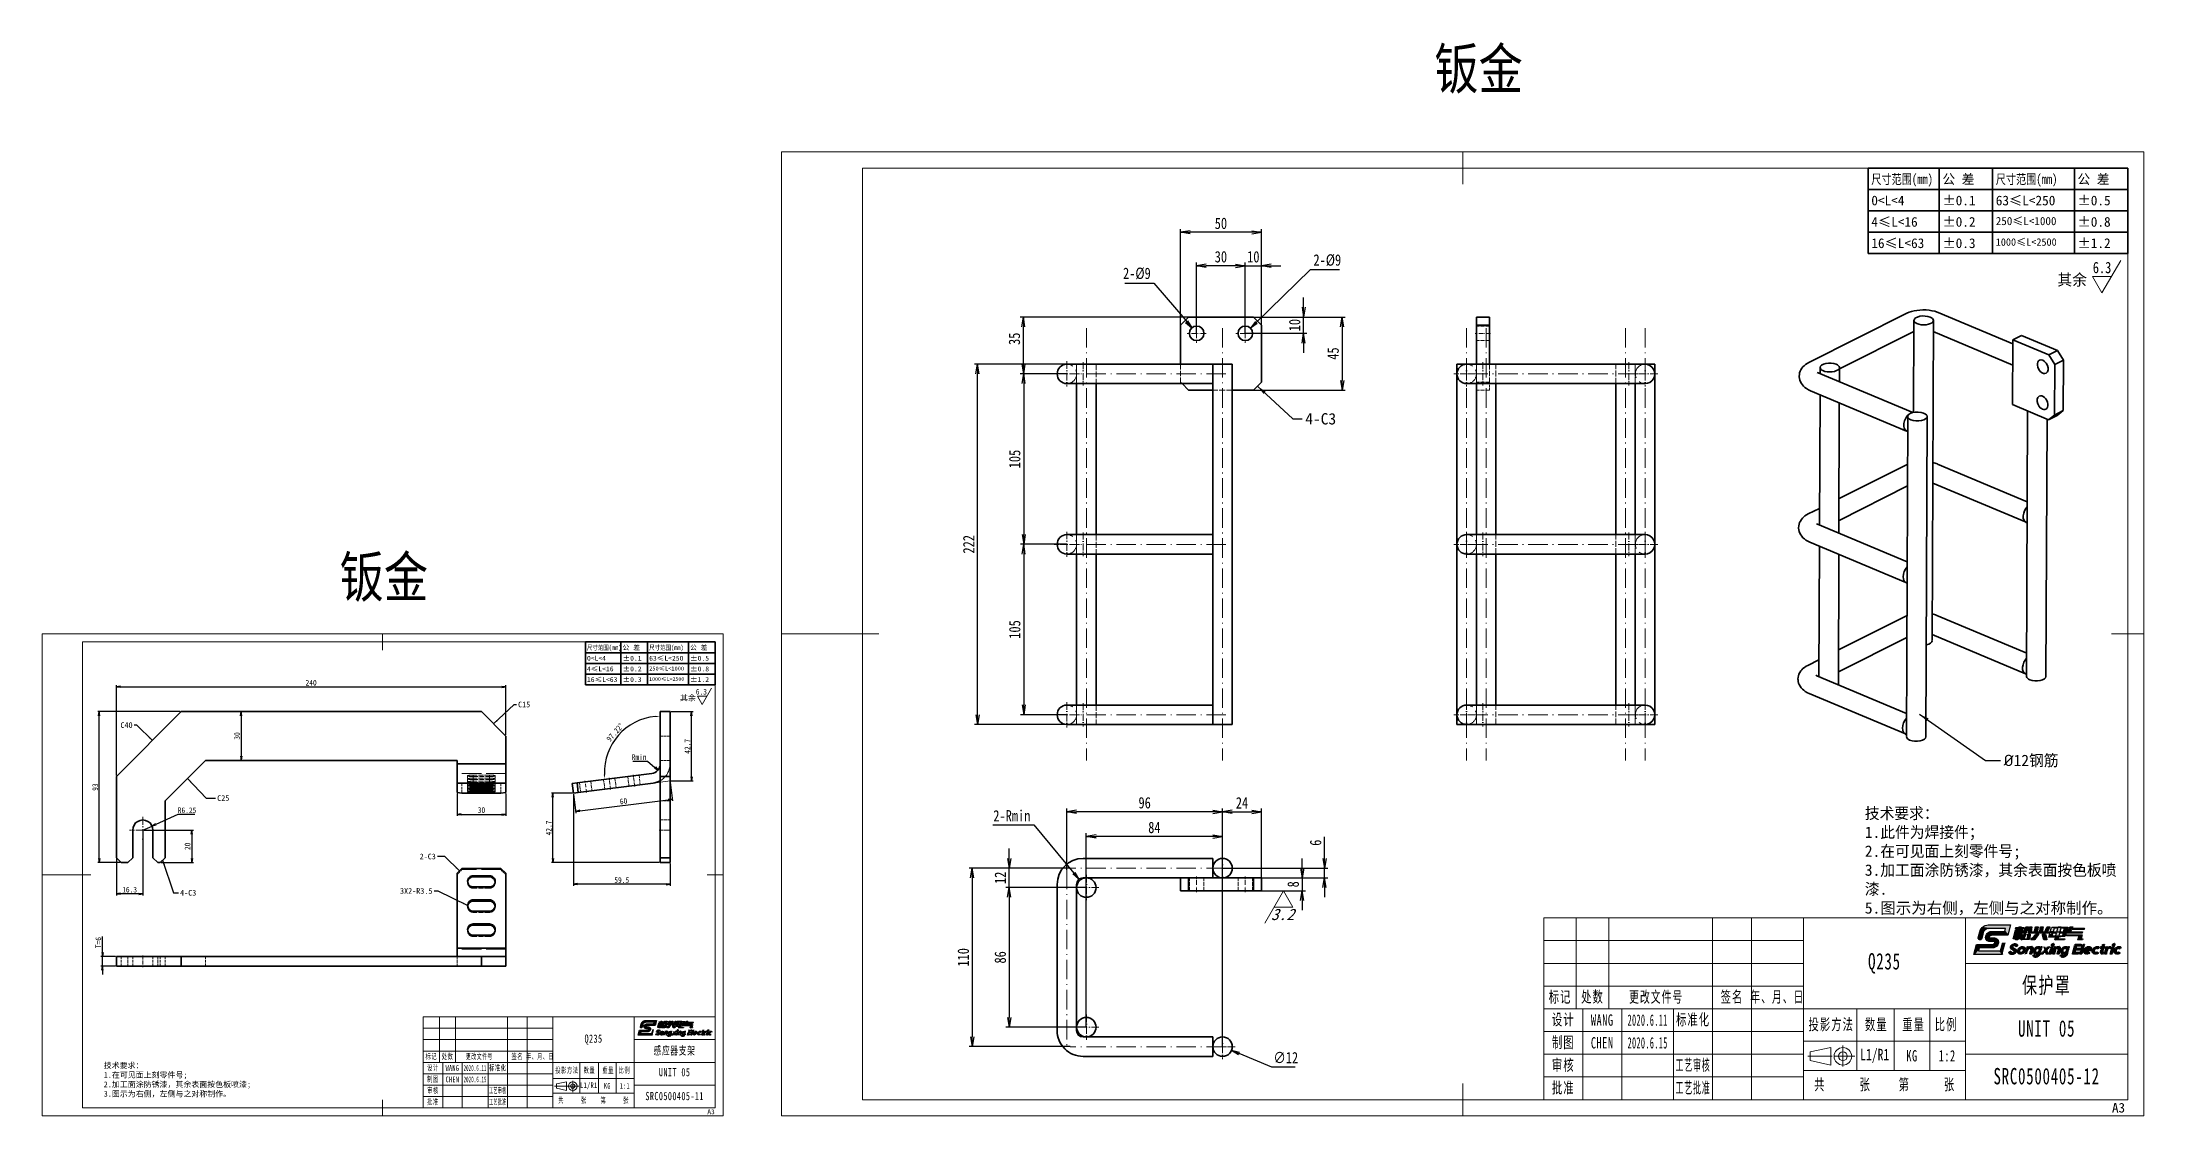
# Model space of a CAD drawing. Header units: millimetres. Extents: x -15766 to 80009, y -9701 to 15159.
# Drawn here: x -11055 to -9759, y 6745 to 7406 of the extents above; entities that cross this region are included whole.
import ezdxf
from ezdxf.enums import TextEntityAlignment as Align

# ---------------------------------------------------------------- set-up
doc = ezdxf.new("R2010")
doc.units = ezdxf.units.MM
for name, pattern in [('AM_ISO08W050x2', [9, 6, -0.75, 1.5, -0.75]), ('CENTER-HOKUTO_1', [16, 13, -1, 1, -1]), ('DASHDOT', [18.5, 12, -3, 0.5, -3]), ('DASHED', [15, 12, -3]), ('HIDDEN', [0.2, 0.1, -0.1]), ('HIDDEN-HOKUTO_1', [2, 1, -1])]:
    doc.linetypes.add(name, pattern=pattern)
doc.layers.get('DEFPOINTS').update_dxf_attribs({"lineweight": 18})
doc.layers.add('07', color=7, linetype='Continuous')
doc.layers.add('DRW0001_DXF_FORMAT', color=7, linetype='Continuous')
for name, color, linetype, lineweight in [('AM_HID', 1, 'HIDDEN-HOKUTO_1', 18), ('AM_VIS', 7, 'Continuous', 18), ('CDRAFT0', 7, 'Continuous', 18), ('CENTER', 2, 'AM_ISO08W050x2', 15), ('DIM', 253, 'Continuous', 20), ('title_frame', 7, 'Continuous', 18), ('word_dim', 9, 'Continuous', 18), ('尺寸线层', 3, 'Continuous', 18), ('标注线', 3, 'Continuous', 18), ('粗实线层', 7, 'Continuous', 35), ('粗实线层_1', 7, 'Continuous', 15), ('细实线层', 7, 'Continuous', 18)]:
    doc.layers.add(name, color=color, linetype=linetype, lineweight=lineweight)
doc.styles.add('DIM', font='', dxfattribs={"width": 0.8})
doc.styles.add('STYLE1', font='')
doc.styles.add('UserTxtStyle1', font='', dxfattribs={"width": 0.618357})
doc.styles.add('UserTxtStyle2', font='', dxfattribs={"width": 0.634692})
doc.styles.add('标准', font='', dxfattribs={"width": 0.667})
doc.styles.get('DIM').set_extended_font_data('NSimSun')
doc.styles.get('STYLE1').set_extended_font_data('宋体')
doc.styles.get('UserTxtStyle1').set_extended_font_data('宋体')
doc.styles.get('UserTxtStyle2').set_extended_font_data('宋体')
doc.styles.get('标准').set_extended_font_data('宋体')
doc.dimstyles.new('1-1', dxfattribs={"dimtxt": 3.5, "dimasz": 3, "dimexe": 1, "dimexo": 0, "dimgap": 1, "dimtad": 1, "dimdsep": 46, "dimtxsty": 'DIM', "dimblk": '_CAXARROW', "dimcen": 0, "dimdle": 6, "dimclrd": 256, "dimclre": 256, "dimclrt": 3, "dimazin": 2, "dimtfac": 0.707107, "dimtmove": 0, "dimatfit": 3, "dimfxl": 0, "dimfrac": 2, "dimtolj": 1, "dimarcsym": 0})
doc.dimstyles.new('1-1$0', dxfattribs={"dimtxt": 3.5, "dimasz": 2.5, "dimexe": 1, "dimexo": 0.625, "dimgap": 0.8, "dimtad": 1, "dimdsep": 46, "dimtxsty": 'DIM', "dimblk": 'OPEN', "dimcen": 0, "dimdle": 5, "dimclrd": 256, "dimclre": 256, "dimclrt": 3, "dimazin": 3, "dimtfac": 0.5, "dimtmove": 0, "dimatfit": 3, "dimldrblk": 'OPEN', "dimfxl": 0, "dimtolj": 1, "dimarcsym": 0})
doc.dimstyles.new('1-1$4', dxfattribs={"dimtxt": 3.5, "dimasz": 2.5, "dimexe": 1, "dimexo": 0.625, "dimgap": 0.8, "dimtad": 1, "dimtih": 1, "dimtoh": 1, "dimzin": 12, "dimdsep": 46, "dimtxsty": 'DIM', "dimblk": 'OPEN', "dimcen": 0, "dimdle": 5, "dimclrd": 256, "dimclre": 256, "dimclrt": 3, "dimazin": 3, "dimtfac": 0.5, "dimtmove": 0, "dimatfit": 3, "dimldrblk": 'OPEN', "dimfxl": 0, "dimtolj": 1, "dimarcsym": 0})
doc.dimstyles.new('1-2', dxfattribs={"dimscale": 2, "dimtxt": 3.5, "dimasz": 3, "dimexe": 1, "dimexo": 0, "dimgap": 1, "dimtad": 1, "dimdsep": 46, "dimtxsty": 'DIM', "dimblk": 'OPEN', "dimcen": 0, "dimdle": 6, "dimclrd": 256, "dimclre": 256, "dimclrt": 3, "dimazin": 2, "dimtfac": 0.707107, "dimtmove": 0, "dimatfit": 3, "dimfxl": 0, "dimfrac": 2, "dimtolj": 1, "dimarcsym": 0})
doc.dimstyles.new('1-2$3', dxfattribs={"dimscale": 2, "dimtxt": 3.5, "dimasz": 2.5, "dimexe": 1, "dimexo": 0.625, "dimgap": 1.2, "dimtad": 1, "dimtih": 1, "dimtoh": 1, "dimdsep": 46, "dimtxsty": 'DIM', "dimblk": 'OPEN', "dimcen": 0, "dimdle": 5, "dimclrd": 256, "dimclre": 256, "dimclrt": 3, "dimazin": 2, "dimtfac": 0.5, "dimtofl": 0, "dimtmove": 0, "dimatfit": 3, "dimfxl": 0, "dimtolj": 1, "dimarcsym": 0})
doc.dimstyles.new('1-2$4', dxfattribs={"dimscale": 2, "dimtxt": 3.5, "dimasz": 2.5, "dimexe": 1, "dimexo": 0.625, "dimgap": 1, "dimtad": 1, "dimtih": 1, "dimtoh": 1, "dimdsep": 46, "dimtxsty": 'DIM', "dimblk": 'OPEN', "dimcen": 0, "dimdle": 5, "dimclrd": 256, "dimclre": 256, "dimclrt": 3, "dimazin": 2, "dimtfac": 0.5, "dimtofl": 0, "dimtmove": 0, "dimatfit": 3, "dimfxl": 0, "dimtolj": 1, "dimarcsym": 0})

msp = doc.modelspace()

# ---------------------------------------------------------------- texts
at = {"layer": 'DIM', "char_height": 25, "width": 104.980501, "attachment_point": 1, "style": 'DIM'}
for insert in [(-10196.23222, 7402.46933), (-10871.14625, 7089.3739)]:
    msp.add_mtext('{\\C3;钣金}', dxfattribs=dict(at, insert=insert))
at = {"layer": 'DIM', "color": 2, "style": 'DIM', "width": 0.8}
for height, p in [(7, (-9778.82754, 7261.93661)), (3.5, (-10644.65802, 7003.36416))]:
    msp.add_attdef('6.3', text='0.0', height=height, dxfattribs=at).set_placement(p, align=Align.BOTTOM_RIGHT)
at = {"layer": 'title_frame', "color": 3, "attachment_point": 7, "style": 'STYLE1'}
for insert, char_height, width in [((-9778.42016, 6746.80468), 5.917808, 11.7369863), ((-10644.45433, 6745.7982), 2.958904, 5.8684932)]:
    msp.add_mtext('A3', dxfattribs=dict(at, insert=insert, char_height=char_height, width=width))
at = {"layer": 'word_dim', "linetype": 'Continuous', "attachment_point": 1}
for insert, char_height, width in [((-9812.08097, 7263.46833), 7, 21.7212079), ((-10661.28473, 7004.13002), 3.5, 10.860604)]:
    msp.add_mtext('{\\C3;其余}', dxfattribs=dict(at, insert=insert, char_height=char_height, width=width))
at = {"layer": 'word_dim', "color": 3, "width": 6}
for s, insert, char_height, attachment_point in [('\\A1;4-C3', (-10275.79517, 7177.82496), 7, 1), ('\\A1;C15', (-10761.12372, 7000.06457), 3.5, 1), ('\\A1;C40', (-10998.74329, 6983.7922), 3.5, 9), ('\\A1;C25', (-10946.61505, 6942.40352), 3.5, 1), ('\\A1;2-C3', (-10811.82731, 6902.84694), 3.5, 9), ('\\A1;4-C3', (-10969.49535, 6884.03746), 3.5, 1), ('\\A1;3X2-R3.5', (-10813.89944, 6881.60403), 3.5, 9)]:
    msp.add_mtext(s, dxfattribs=dict(at, insert=insert, char_height=char_height, attachment_point=attachment_point))
at = {"layer": 'word_dim', "color": 3, "insert": (-9845.15432, 6967.3565), "char_height": 7, "attachment_point": 1}
msp.add_mtext('\\A1;{\\fISOCPEUR|b0|i0|c0|p34;%%C}12钢筋', dxfattribs=at)
at = {"layer": 'word_dim', "linetype": 'Continuous', "ltscale": 4, "attachment_point": 1}
for s, insert, char_height, width in [('{\\C3;技术要求：\\P1.此件为焊接件；\\P2.在可见面上刻零件号;\\P3.加工面涂防锈漆，其余表面按色板喷漆.\\P\\fNSimSun|b0|i0|c134|p49;5.图示为右侧，左侧与之对称制作。}', (-9930.80289, 6934.77941), 7, 157.2009663), ('{\\C3;技术要求：\\P\\fNSimSun|b0|i0|c134|p49;1\\fSimSun|b0|i0|c134|p49;.在可见面上刻零件号;\\P2.加工面涂防锈漆，其余表面按色板喷漆;\\P\\fNSimSun|b0|i0|c134|p49;3.图示为右侧，左侧与之对称制作。}', (-11016.5526, 6777.66332), 3.5, 139.6035818)]:
    msp.add_mtext(s, dxfattribs=dict(at, insert=insert, char_height=char_height, width=width))
at = {"layer": '尺寸线层', "attachment_point": 5, "line_spacing_factor": 1.15057}
for s, insert, char_height, width, style in [('{\\T1.1;Q235}', (-9918.71127, 6838.79172), 10.1006116, 58.9160087, '标准'), ('{\\T1.1;保护罩}', (-9818.71127, 6824.7532), 10.1006116, 58.9160087, '标准'), ('\\T1.1;标记', (-10118.71127, 6817.79172), 7, 36, '标准'), ('\\T1.1;处数', (-10098.71127, 6817.79172), 7, 36, '标准'), ('\\T1.1;更改文件号', (-10059.44444, 6817.74373), 7, 60, 'UserTxtStyle1'), ('\\T1.1;签名', (-10012.71127, 6817.79172), 7, 44, '标准'), ('\\T1.1;年、月、日', (-9984.71127, 6817.79172), 7, 60, 'UserTxtStyle2'), ('\\T1.1;设计', (-10116.71127, 6803.79172), 7, 44, '标准'), ('{\\T1.1;WANG}', (-10092.71127, 6803.79172), 7, 44, '标准'), ('{\\W0.5;\\T1.1;2020.6.11}', (-10064.71127, 6803.79172), 7, 32, '标准'), ('\\T1.1;标准化', (-10036.71127, 6803.79172), 7, 44, '标准'), ('\\T1.1;投影方法', (-9951.52128, 6800.79172), 7, 44, '标准'), ('\\T1.1;数量', (-9923.71127, 6800.79172), 7, 44, '标准'), ('\\T1.1;重量', (-9900.71127, 6800.79172), 7, 44, '标准'), ('\\T1.1;比例', (-9880.71127, 6800.79172), 7, 44, '标准'), ('{\\T1.1;UNIT 05}', (-9818.71127, 6798.61911), 10.1006116, 58.9160087, '标准'), ('{\\T1.1;Q235}', (-10714.59989, 6791.79172), 5.0503058, 29.4580043, '标准'), ('\\T1.1;制图', (-10116.71127, 6789.79172), 7, 44, '标准'), ('{\\T1.1;CHEN}', (-10092.71127, 6789.79172), 7, 44, '标准'), ('{\\W0.5;\\T1.1;2020.6.15}', (-10064.71127, 6789.79172), 7, 32, '标准'), ('\\T1.1;标记', (-10814.59989, 6781.29172), 3.5, 18, '标准'), ('\\T1.1;处数', (-10804.59989, 6781.29172), 3.5, 18, '标准'), ('\\T1.1;更改文件号', (-10784.96647, 6781.26772), 3.5, 30, 'UserTxtStyle1'), ('\\T1.1;签名', (-10761.59989, 6781.29172), 3.5, 22, '标准'), ('\\T1.1;年、月、日', (-10747.59989, 6781.29172), 3.5, 30, 'UserTxtStyle2'), ('{\\T1.1;感应器支架}', (-10664.59989, 6784.77246), 5.0503058, 29.4580043, '标准'), ('\\T1.1;审核', (-10116.71127, 6775.79172), 7, 44, '标准'), ('{\\W0.5;\\T1.1;工艺审核}', (-10036.71127, 6775.79172), 7, 44, '标准'), ('{\\fFangSong|b0|i0|c134|p49;\\W0.75;\\C3;L1/R1}', (-9924.71127, 6781.79172), 7, 22, '标准'), ('{\\T1.1;KG}', (-9901.71127, 6781.79172), 7, 22, '标准'), ('{\\T1.1;1:2}', (-9880.04165, 6781.79172), 7, 21.3392391, '标准'), ('\\T1.1;制图', (-10813.59989, 6767.29172), 3.5, 22, '标准'), ('\\T1.1;设计', (-10813.59989, 6774.29172), 3.5, 22, '标准'), ('{\\T1.1;WANG}', (-10801.59989, 6774.29172), 3.5, 22, '标准'), ('{\\T1.1;CHEN}', (-10801.59989, 6767.29172), 3.5, 22, '标准'), ('{\\W0.5;\\T1.1;2020.6.11}', (-10787.59989, 6774.29172), 3.5, 16, '标准'), ('{\\W0.5;\\T1.1;2020.6.15}', (-10787.59989, 6767.29172), 3.5, 16, '标准'), ('\\T1.1;标准化', (-10773.59989, 6774.29172), 3.5, 22, '标准'), ('\\T1.1;投影方法', (-10731.00489, 6772.79172), 3.5, 22, '标准'), ('{\\fFangSong|b0|i0|c134|p49;\\W0.75;\\C3;L1/R1}', (-10717.59989, 6763.29172), 3.5, 11, '标准'), ('\\T1.1;数量', (-10717.09989, 6772.79172), 3.5, 22, '标准'), ('\\T1.1;重量', (-10705.59989, 6772.79172), 3.5, 22, '标准'), ('{\\T1.1;KG}', (-10706.09989, 6763.29172), 3.5, 11, '标准'), ('\\T1.1;比例', (-10695.59989, 6772.79172), 3.5, 22, '标准'), ('\\T1.1;1:1', (-10695.26508, 6763.29172), 3.5, 10.6696195, '标准'), ('{\\T1.1;UNIT 05}', (-10664.59989, 6771.70541), 5.0503058, 29.4580043, '标准'), ('{\\T1.1;批准}', (-10116.71127, 6761.79172), 7, 44, '标准'), ('{\\W0.5;\\T1.1;工艺批准}', (-10036.71127, 6761.79172), 7, 44, '标准'), ('\\T1.1;共', (-9958.56861, 6763.79172), 7, 16, '标准'), ('\\T1.1;张', (-9930.56861, 6763.79172), 7, 16, '标准'), ('\\T1.1;第', (-9906.49079, 6763.79172), 7, 16, '标准'), ('\\T1.1;张', (-9878.56861, 6763.79172), 7, 16, '标准'), ('{\\T1.1;SRC0500405-12}', (-9818.71127, 6769.20716), 10.1006116, 58.747581, '标准'), ('{\\T1.1;批准}', (-10813.59989, 6753.29172), 3.5, 22, '标准'), ('\\T1.1;审核', (-10813.59989, 6760.29172), 3.5, 22, '标准'), ('{\\W0.5;\\T1.1;工艺审核}', (-10773.59989, 6760.29172), 3.5, 22, '标准'), ('{\\W0.5;\\T1.1;工艺批准}', (-10773.59989, 6753.29172), 3.5, 22, '标准'), ('\\T1.1;共', (-10734.52855, 6754.29172), 3.5, 8, '标准'), ('\\T1.1;张', (-10720.52855, 6754.29172), 3.5, 8, '标准'), ('\\T1.1;第', (-10708.48965, 6754.29172), 3.5, 8, '标准'), ('\\T1.1;张', (-10694.52855, 6754.29172), 3.5, 8, '标准'), ('{\\T1.1;SRC0500405-11}', (-10664.59989, 6756.99944), 5.0503058, 29.3737905, '标准')]:
    msp.add_mtext(s, dxfattribs=dict(at, insert=insert, char_height=char_height, width=width, style=style))

# ---------------------------------------------------------------- blocks, each defined once
blk = doc.blocks.new('A$C71E12768')
at = {"layer": 'AM_VIS', "color": 7, "lineweight": 35}
for p, q in [((-92.8, 22.9), (-153.3, -7.4)), ((-88.5, 18.5), (-88.7, -38.2)), ((-76.5, 18.5), (-77.3, -178.8)), ((-27.6, 4), (-73.6, 23.3)), ((-88.6, 11.6), (-134.4, -11.4)), ((-27.6, -9), (-76.6, 11.6)), ((-27.6, 6.6), (-27.7, -33.4)), ((-5.4, -2.7), (-27.6, 6.6)), ((0, 0), (-22.2, 9.3)), ((-1.8, -39.8), (-1.7, -8.7)), ((3.6, -37.1), (3.7, -6)), ((-93.1, -49.7), (-152.3, -24.8)), ((-89.2, -38.3), (-147.6, -13.8)), ((-146.4, -27.3), (-146.8, -107.6)), ((-134.5, -32.3), (-134.8, -112.6)), ((-5.5, -42.7), (-27.7, -33.4)), ((-18.4, -37.3), (-19.1, -200.8)), ((-92.3, -40.7), (-93.1, -237.9)), ((-80.3, -40.7), (-81.1, -238)), ((-6.4, -42.3), (-7.1, -200.9)), ((-93.1, -70.4), (-134.7, -91.2)), ((-18.6, -93.2), (-74, -70)), ((-92.5, -83.5), (-134.7, -104.7)), ((-19.4, -105.9), (-76.9, -81.8)), ((-92.6, -130.3), (-148, -107.1)), ((-93.4, -143), (-152.6, -118.1)), ((-146.8, -120.6), (-147.1, -200.9)), ((-134.8, -125.6), (-135.1, -205.9)), ((-93.5, -163.7), (-135.1, -184.5)), ((-19, -186.5), (-74.4, -163.3)), ((-92.8, -176.8), (-135.1, -198)), ((-19.8, -199.2), (-77.3, -175.1)), ((-93, -223.6), (-148.4, -200.4)), ((-93.8, -236.3), (-153, -211.4))]:
    blk.add_line(p, q, dxfattribs=at)
at = {"layer": 'AM_VIS', "color": 7, "lineweight": 35, "ltscale": 0.150483}
for p, q in [((-22.2, 9.3), (-27.6, 6.6)), ((-1.7, -8.7), (3.7, -6)), ((-1.8, -39.8), (3.6, -37.1))]:
    blk.add_line(p, q, dxfattribs=at)
at = {"layer": 'AM_VIS', "color": 7, "lineweight": 35, "ltscale": 0.150484}
for p, q in [((-5.4, -2.7), (0, 0)), ((-5.5, -42.7), (-0.2, -40))]:
    blk.add_line(p, q, dxfattribs=at)
at = {"layer": 'AM_VIS', "color": 7, "lineweight": 35, "ltscale": 0.175938}
blk.add_line((3.7, -6), (0, 0), dxfattribs=at)
at = {"layer": 'AM_VIS', "color": 7, "lineweight": 35, "ltscale": 0.094187}
blk.add_line((-146.4, -10.5), (-146.4, -14.3), dxfattribs=at)
at = {"layer": 'AM_VIS', "color": 7, "lineweight": 35, "ltscale": 0.218776}
blk.add_line((-134.4, -10.6), (-134.4, -19.3), dxfattribs=at)
at = {"layer": 'AM_VIS', "color": 7, "lineweight": 35, "ltscale": 0.175935}
blk.add_line((-1.7, -8.7), (-5.4, -2.7), dxfattribs=at)
at = {"layer": 'AM_VIS', "color": 7, "lineweight": 35, "ltscale": 0.014613}
blk.add_line((-147.6, -13.8), (-148.1, -13.5), dxfattribs=at)
at = {"layer": 'AM_VIS', "color": 7, "lineweight": 35, "ltscale": 0.117714}
blk.add_line((3.6, -37.1), (-0.2, -40), dxfattribs=at)
at = {"layer": 'AM_VIS', "color": 7, "lineweight": 35, "ltscale": 0.117716}
blk.add_line((-1.8, -39.8), (-5.5, -42.7), dxfattribs=at)
at = {"layer": 'AM_VIS', "color": 7, "lineweight": 35, "ltscale": 0.194698}
for p, q in [((-146.7, -97.3), (-153.7, -100.7)), ((-147.1, -190.6), (-154, -194.1))]:
    blk.add_line(p, q, dxfattribs=at)
at = {"layer": 'AM_VIS', "color": 7, "lineweight": 35, "ltscale": 0.014614}
for p, q in [((-148, -107.1), (-148.5, -106.8)), ((-148.4, -200.4), (-148.9, -200.1))]:
    blk.add_line(p, q, dxfattribs=at)
at = {"layer": 'AM_VIS', "color": 7, "lineweight": 35}
for points in [[(-92.8, 22.9), (-91.5, 23.5), (-90.1, 24), (-88.4, 24.4), (-86.7, 24.7), (-84.9, 24.9), (-83.1, 25), (-81, 25), (-79.2, 24.8), (-77.4, 24.5), (-75.7, 24.1), (-74.2, 23.6), (-73.6, 23.3)], [(-159.2, -15.8), (-159.1, -14.8), (-159, -13.8), (-158.6, -12.8), (-158.2, -11.9), (-157.6, -10.9), (-156.9, -10.1), (-156.2, -9.4), (-155.3, -8.7), (-154.3, -8), (-153.3, -7.4)], [(-152.3, -24.8), (-153.5, -24.2), (-154.7, -23.5), (-155.7, -22.8), (-156.5, -22), (-157.3, -21.2), (-157.9, -20.3), (-158.5, -19.3), (-158.8, -18.3), (-159.1, -17.3), (-159.2, -16.3), (-159.2, -15.8)], [(-159.6, -109.2), (-159.5, -108.1), (-159.3, -107.1), (-159, -106.1), (-158.5, -105.2), (-157.9, -104.2), (-157.3, -103.4), (-156.5, -102.7), (-155.7, -102), (-154.7, -101.3), (-153.7, -100.7)], [(-152.6, -118.1), (-153.9, -117.5), (-155.1, -116.8), (-156, -116.1), (-156.9, -115.4), (-157.7, -114.5), (-158.3, -113.6), (-158.8, -112.6), (-159.2, -111.6), (-159.5, -110.6), (-159.6, -109.6), (-159.6, -109.2)], [(-160, -202.5), (-159.9, -201.4), (-159.7, -200.4), (-159.4, -199.4), (-158.9, -198.5), (-158.3, -197.5), (-157.7, -196.7), (-156.9, -196), (-156, -195.3), (-155, -194.6), (-154, -194.1)], [(-153, -211.4), (-154.2, -210.9), (-155.5, -210.1), (-156.4, -209.4), (-157.3, -208.7), (-158, -207.8), (-158.7, -206.9), (-159.2, -205.9), (-159.6, -205), (-159.8, -203.9), (-159.9, -202.9), (-160, -202.5)]]:
    blk.add_lwpolyline(points, dxfattribs=at)
for centre, radius, start, end in [((-86, -84.6), 15.9, 113.6625, 116.6074), ((-81.6, -88.2), 19.8, 67.4491, 76.2143), ((-86.4, -178), 15.9, 113.6625, 116.6074), ((-82, -181.5), 19.8, 67.4491, 76.2143)]:
    blk.add_arc(centre, radius, start, end, dxfattribs=at)
for centre, major_axis, ratio, start_param, end_param in [((-82.5, 18.5), (-6, 0.02), 0.458571, 3.976466, 6.283185), ((-82.5, 18.5), (-6, 0.02), 0.458571, 0, 3.141593), ((-82.5, 18.5), (-6, 0.02), 0.458571, 3.141593, 3.976466), ((-140.4, -10.5), (-6, 0.02), 0.458571, 3.976466, 6.283185), ((-140.4, -10.5), (-6, 0.02), 0.458571, 0, 3.141593), ((-140.4, -10.5), (-6, 0.02), 0.458571, 3.141593, 3.976466), ((-9.1, -10), (2.02, -4.02), 0.658683, 3.141493, 6.283086), ((-9.1, -10), (2.02, -4.02), 0.658683, 0.415415, 3.141493), ((-9.1, -10), (2.02, -4.02), 0.658683, 6.283086, 6.698601), ((-86.3, -40.7), (-6, 0.02), 0.458571, 5.547262, 6.283185), ((-86.3, -40.7), (-6, 0.02), 0.458571, 3.141593, 5.547262), ((-9.2, -32.2), (-2.02, 4.02), 0.658683, 6.283064, 7.698601), ((-9.2, -32.2), (-2.02, 4.02), 0.658683, 1.415415, 3.141471), ((-9.2, -32.2), (-2.02, 4.02), 0.658683, 3.141471, 6.283064), ((-90.7, -44.1), (2.32, 5.53), 0.596531, 0.801745, 3.141503), ((-90.7, -44.1), (2.32, 5.53), 0.596531, 3.141503, 3.353913), ((-86.3, -40.7), (-6, 0.02), 0.458571, 0, 0.834873), ((-86.3, -40.7), (-6, 0.02), 0.458571, 0.834873, 3.141593), ((-17.1, -100.4), (2.32, 5.53), 0.596531, 1.003938, 3.141503), ((-17.1, -100.4), (2.32, 5.53), 0.596531, 3.141503, 3.353913), ((-91.1, -137.5), (2.32, 5.53), 0.596531, 2.178963, 3.141503), ((-91.1, -137.5), (2.32, 5.53), 0.596531, 1.003938, 2.178963), ((-91.1, -137.5), (2.32, 5.53), 0.596531, 3.141503, 3.353913), ((-83.3, -178.8), (-6, 0.02), 0.458571, 1.99639, 3.141593), ((-17.5, -193.7), (2.32, 5.53), 0.596531, 1.003938, 3.141503), ((-17.5, -193.7), (2.32, 5.53), 0.596531, 3.141503, 3.353913), ((-13.1, -200.9), (-6, 0.02), 0.458571, 0, 0.834873), ((-13.1, -200.9), (-6, 0.02), 0.458571, 0.834873, 3.141593), ((-91.5, -230.8), (2.32, 5.53), 0.596531, 1.003938, 2.178963), ((-91.5, -230.8), (2.32, 5.53), 0.596531, 2.178963, 3.141503), ((-91.5, -230.8), (2.32, 5.53), 0.596531, 3.141503, 3.353913), ((-87.1, -238), (-6, 0.02), 0.458571, 0, 0.834873), ((-87.1, -238), (-6, 0.02), 0.458571, 0.834873, 3.141593)]:
    blk.add_ellipse(centre, major_axis=major_axis, ratio=ratio, start_param=start_param, end_param=end_param, dxfattribs=at)
blk = doc.blocks.new('*X1245')
at = {"layer": 'CDRAFT0'}
for p, q in [((420, 297), (0, 297)), ((0, 297), (0, 0)), ((420, 0), (420, 297)), ((0, 0), (420, 0))]:
    blk.add_line(p, q, dxfattribs=at)
at = {"layer": '粗实线层_1'}
for p, q in [((415, 292), (25, 292)), ((25, 292), (25, 5)), ((210, 297), (210, 287)), ((415, 5), (415, 292)), ((0, 148.5), (30, 148.5)), ((420, 148.5), (410, 148.5)), ((210, 0), (210, 10)), ((25, 5), (415, 5))]:
    blk.add_line(p, q, dxfattribs=at)
blk = doc.blocks.new('自由公差_1')
at = {"layer": '粗实线层'}
for p, q in [((-80, 0), (0, 0)), ((-80, 0), (-80, -26.3)), ((-58.08, 0), (-58.08, -26.3)), ((-41.64, 0), (-41.64, -26.3)), ((-16.44, 0), (-16.44, -26.3)), ((0, 0), (0, -26.3)), ((-80, -6.58), (0, -6.58)), ((-80, -13.15), (0, -13.15)), ((-80, -19.73), (0, -19.73)), ((-80, -26.3), (0, -26.3))]:
    blk.add_line(p, q, dxfattribs=at)
at = {"layer": '尺寸线层', "linetype": 'Continuous', "attachment_point": 1, "line_spacing_factor": 0.9}
for s, insert, char_height, width in [('{\\W0.8;尺寸范围(mm)}', (-79.04, -1.92), 3, 22.6032), ('公 差', (-57.12, -1.92), 3, 22.6032), ('{\\W0.8;尺寸范围(mm)}', (-40.68, -1.92), 3, 22.6032), ('公 差', (-15.48, -1.92), 3, 22.6032), ('0<L<4', (-79.04, -8.49), 3, 22.6032), ('%%P0.1', (-57.12, -8.49), 3, 12.7119), ('63≤L<250', (-40.68, -8.49), 3, 22.6032), ('%%P0.5', (-15.48, -8.49), 3, 12.5771), ('4≤L<16', (-79.04, -15.07), 3, 22.6032), ('%%P0.2', (-57.12, -15.07), 3, 12.4769), ('250≤L<1000', (-40.68, -15.07), 2.5, 22.6032), ('%%P0.8', (-15.48, -15.07), 3, 13.0759), ('16≤L<63', (-79.04, -21.64), 3, 22.6032), ('%%P0.3', (-57.12, -21.64), 3, 12.7119), ('1000≤L<2500', (-40.68, -21.64), 2.3, 22.6032), ('%%P1.2', (-15.48, -21.64), 3, 12.8764)]:
    blk.add_mtext(s, dxfattribs=dict(at, insert=insert, char_height=char_height, width=width))
blk = doc.blocks.new('SYMBOL_3_BL2', base_point=(178.14, 46.52))
at = {"layer": 'DRW0001_DXF_FORMAT', "linetype": 'Continuous'}
for color, points in [(1, [(162.92, 45.8), (162.76, 45.4), (157.05, 44.42), (155.36, 42.42), (156.19, 45.54), (161.17, 45.54), (161.4, 45.6), (161.64, 45.76), (162.94, 45.86)]), (1, [(158.18, 48.69), (157.82, 47.31), (157.7, 47.09), (157.52, 46.95), (157.28, 46.9), (157.13, 46.92), (156.92, 47.03), (156.77, 47.23), (156.73, 47.36), (156.74, 47.6), (156.92, 48.29), (156.92, 48.29), (156.94, 48.36), (158.3, 49.15), (158.18, 48.69)]), (1, [(158.72, 49.92), (158.47, 49.58), (158.3, 49.15), (156.94, 48.36), (157.23, 49.44), (157.37, 49.86), (159.37, 50.31), (159.02, 50.16)]), (1, [(161.58, 44.47), (161.17, 44.42), (157.05, 44.42), (162.76, 45.4), (162.49, 45.03), (162.38, 44.92), (161.99, 44.64)]), (1, [(159.74, 50.39), (159.37, 50.31), (157.37, 49.86), (157.63, 50.35), (157.98, 50.76), (159.89, 50.39)]), (1, [(159.87, 51.52), (159.98, 51.51), (166.64, 51.52), (165.81, 48.4), (164.95, 49.52), (165.18, 50.39), (159.89, 50.39), (157.98, 50.76), (158.42, 51.1), (158.89, 51.33), (159.39, 51.47), (159.84, 51.52)]), (1, [(160.36, 48.18), (160.27, 48.08), (160.15, 47.85), (159.01, 47.61), (159.05, 48.02), (159.06, 48.08), (159.08, 48.14), (160.83, 48.4), (160.6, 48.35)]), (1, [(160.12, 47.71), (160.15, 47.58), (159.09, 47.23), (159.01, 47.61), (160.15, 47.85), (160.14, 47.79)]), (1, [(160.42, 49.47), (160.83, 49.52), (164.95, 49.52), (165.81, 48.4), (160.83, 48.4), (159.08, 48.14), (159.24, 48.54), (159.51, 48.91), (159.62, 49.02), (160.01, 49.3)]), (1, [(162.47, 47.29), (162.73, 47.04), (162.91, 46.71), (162.99, 46.33), (162.95, 45.92), (162.94, 45.86), (161.64, 45.76), (161.73, 45.86), (161.85, 46.09), (161.86, 46.15), (161.87, 46.23), (161.85, 46.36), (161.76, 46.4), (161.69, 46.41), (160.3, 46.41), (159.91, 46.47), (159.87, 46.48), (159.53, 46.65), (159.27, 46.9), (159.09, 47.23), (160.15, 47.58), (160.24, 47.54), (160.3, 47.53), (161.7, 47.53), (162.09, 47.47), (162.13, 47.46)]), (5, [(168.43, 50.06), (168.43, 50.06), (168.8, 50.06), (168.04, 47.22), (167.94, 47.22), (167.47, 47.22), (167.56, 47.55), (168.19, 49.9), (168.2, 49.92), (168.22, 49.98), (168.27, 50.03), (168.32, 50.05)]), (5, [(169.91, 50.69), (169.82, 50.36), (169.82, 50.36), (168.9, 46.89), (168.18, 46.89), (169.1, 50.36), (168.19, 50.36), (169.91, 50.69)]), (5, [(169.19, 50.69), (169.27, 50.98), (169.99, 50.98), (169.91, 50.69), (168.19, 50.36), (168.28, 50.69)]), (5, [(170.16, 50.06), (170.16, 50.06), (170.53, 50.06), (169.86, 47.55), (169.21, 47.22), (169.91, 49.85), (169.91, 49.85), (169.93, 49.92), (169.96, 49.98), (170, 50.03), (170.05, 50.05)]), (5, [(169.99, 47.55), (169.9, 47.22), (169.78, 47.22), (169.31, 47.22), (169.21, 47.22), (169.86, 47.55)]), (5, [(170.04, 47.22), (170.73, 48.69), (171.52, 48.69), (170.83, 47.22), (169.95, 46.89), (170.04, 47.22)]), (5, [(171.89, 47.22), (171.99, 48.69), (172.77, 48.69), (172.68, 47.22), (169.95, 46.89), (170.83, 47.22)]), (5, [(170.82, 50.69), (170.79, 50.57), (170.75, 50.39), (170.74, 50.36), (170.49, 50.36), (170.12, 50.36), (170.04, 50.36), (170.08, 50.47), (170.12, 50.65), (170.13, 50.69), (170.38, 50.69), (170.75, 50.69)]), (5, [(171.88, 50.98), (171.88, 50.98), (172.23, 50.98), (171.48, 49.04), (171.47, 49.04), (170.7, 49.04), (170.83, 49.37), (171.32, 50.66), (171.34, 50.71), (171.39, 50.8), (171.44, 50.87), (171.51, 50.92), (171.59, 50.96), (171.67, 50.98), (171.74, 50.98)]), (5, [(172.91, 50.98), (172.91, 50.98), (173.31, 50.98), (173.05, 49.37), (172.21, 49.04), (172.45, 50.57), (172.45, 50.57), (172.48, 50.71), (172.54, 50.87), (172.67, 50.96), (172.81, 50.98)]), (5, [(182.28, 50.81), (182.19, 50.48), (182.19, 50.48), (181.9, 49.37), (172.21, 49.04), (180.05, 49.37), (180.18, 49.37), (180.7, 49.37), (180.98, 49.37), (181.17, 50.09), (181.27, 50.48), (180.52, 50.48), (180.11, 50.48), (179.92, 49.76), (179.82, 49.37), (178.9, 49.37), (179.18, 50.4), (179.2, 50.48), (179.2, 50.48), (179.2, 50.48), (179.21, 50.54), (179.29, 50.69), (179.43, 50.78), (182.28, 50.81)]), (5, [(181.9, 49.37), (181.81, 49.04), (181.81, 49.04), (181.56, 48.13), (178.48, 47.79), (179.48, 48.13), (180.24, 48.13), (180.65, 48.13), (180.8, 48.72), (180.89, 49.04), (180.37, 49.04), (180.09, 49.04), (179.86, 49.04), (179.73, 49.04), (178.57, 48.13), (178.81, 49.04), (173.57, 49.04), (173.45, 49.04), (172.99, 49.04), (172.42, 49.04), (172.21, 49.04), (181.9, 49.37)]), (5, [(180.05, 49.37), (172.21, 49.04), (173.05, 49.37), (173.54, 49.37), (173.66, 49.37), (178.9, 49.37), (178.9, 49.37), (179.82, 49.37)]), (5, [(175.43, 48.69), (174.94, 48.05), (174.18, 47.08), (174.04, 46.89), (173.67, 46.89), (173.1, 46.89), (172.99, 46.89), (173.48, 47.52), (174.24, 48.5), (174.38, 48.69), (174.75, 48.69), (175.32, 48.69)]), (5, [(175.19, 50.98), (174.97, 49.65), (174.97, 49.61), (174.13, 49.61), (174.11, 49.61), (174.26, 50.54), (174.27, 50.57), (174.27, 50.57), (174.27, 50.57), (174.29, 50.71), (174.29, 50.71), (174.31, 50.78), (174.34, 50.84), (174.38, 50.89), (174.42, 50.93), (174.48, 50.96), (174.54, 50.98), (174.63, 50.98), (174.82, 50.98), (174.83, 50.98), (174.83, 50.98), (174.83, 50.98), (175.18, 50.98)]), (5, [(176.77, 50.98), (176.57, 49.75), (176.54, 49.61), (175.78, 49.61), (175.69, 49.61), (175.83, 50.47), (175.84, 50.57), (175.87, 50.7), (175.87, 50.71), (175.89, 50.78), (175.92, 50.84), (175.95, 50.89), (176, 50.93), (176.06, 50.96), (176.12, 50.98), (176.2, 50.98), (176.29, 50.98), (176.3, 50.98), (176.3, 50.98), (176.3, 50.98), (176.72, 50.98)]), (5, [(177.5, 48.69), (177.65, 48.05), (177.89, 47.08), (177.93, 46.89), (177.59, 46.89), (177.05, 46.89), (176.95, 46.89), (176.8, 47.52), (176.56, 48.5), (176.52, 48.69), (176.86, 48.69), (177.4, 48.69)]), (5, [(178.42, 50.98), (178.43, 50.98), (178.83, 50.98), (178.2, 49.61), (177.34, 49.61), (177.83, 50.66), (177.85, 50.71), (177.89, 50.79), (177.95, 50.85), (178.01, 50.9), (178.08, 50.94), (178.16, 50.97), (178.24, 50.98), (178.26, 50.98)]), (5, [(179.57, 48.45), (179.48, 48.13), (178.48, 47.79), (178.57, 48.13), (178.57, 48.13), (179.73, 49.04)]), (5, [(181.56, 48.13), (181.47, 47.79), (181.47, 47.79), (180.31, 46.89), (180.56, 47.79), (178.48, 47.79), (181.56, 48.13)]), (5, [(181.36, 50.81), (181.41, 50.98), (182.33, 50.98), (182.28, 50.81), (179.43, 50.78), (179.82, 50.81), (180.2, 50.81)]), (5, [(183.4, 47.22), (183.31, 46.89), (181.23, 46.89), (180.55, 46.89), (180.31, 46.89), (181.47, 47.79), (181.32, 47.22)]), (5, [(188.91, 49.37), (188.82, 49.04), (183.88, 49.04), (183.64, 48.13), (181.7, 47.79), (181.78, 48.13), (182.72, 48.13), (182.97, 49.04), (182.03, 49.04), (183.97, 49.37)]), (5, [(184.36, 50.8), (184.27, 50.48), (184.27, 50.48), (183.97, 49.37), (182.03, 49.04), (182.12, 49.37), (183.06, 49.37), (183.35, 50.48), (182.41, 50.48), (182.5, 50.81), (184.36, 50.81)]), (5, [(188.8, 48.49), (188.47, 47.22), (187.48, 46.96), (187.8, 48.16), (183.98, 48.16), (184.07, 48.49), (187.89, 48.49), (188.42, 48.49)]), (5, [(185.35, 50.98), (185.73, 50.98), (185.94, 50.98), (185.45, 50.11), (185.19, 49.63), (184.6, 49.63), (184.28, 49.63), (184.66, 50.33), (184.83, 50.64), (184.87, 50.71), (184.93, 50.79), (184.99, 50.86), (185.06, 50.91), (185.14, 50.95), (185.22, 50.97), (185.3, 50.98), (185.31, 50.98), (185.34, 50.98)]), (5, [(189.45, 50.49), (189.41, 50.36), (189.36, 50.16), (189.35, 50.12), (188.06, 50.12), (186.07, 50.12), (185.69, 50.12), (185.76, 50.25), (185.87, 50.45), (185.89, 50.49), (187.14, 50.49), (189.08, 50.49)]), (5, [(188.94, 47.22), (188.85, 46.89), (188.38, 46.89), (187.46, 46.89), (187.48, 46.96), (188.47, 47.22)]), (1, [(163.36, 43.55), (164.22, 42.42), (155.36, 42.42), (157.05, 44.42), (156.81, 43.55)])]:
    blk.add_hatch(color=color, dxfattribs=at).paths.add_polyline_path(points)
at = {"layer": 'DRW0001_DXF_FORMAT', "linetype": 'HIDDEN'}
for points in [[(168.75, 45.5), (169.02, 45.2), (168.39, 44.77), (168.12, 45.06), (168.05, 45.12), (167.94, 45.15), (167.88, 45.16), (166.85, 45.17), (166.98, 45.33), (167.16, 45.48), (168.75, 45.5)], [(167.83, 45.76), (168.04, 45.77), (168.1, 45.77), (168.3, 45.75), (168.48, 45.69), (168.63, 45.61), (168.75, 45.5), (167.16, 45.48), (167.36, 45.6), (167.38, 45.61), (167.6, 45.7)], [(179.96, 45.75), (180, 45.73), (180.04, 45.69), (180.07, 45.65), (180.09, 45.61), (180.1, 45.56), (180.1, 45.51), (180.1, 45.45), (180.09, 45.41), (180.07, 45.35), (180.04, 45.29), (180, 45.23), (179.96, 45.18), (179.9, 45.13), (179.37, 45.12), (179.34, 45.16), (179.32, 45.2), (179.31, 45.25), (179.3, 45.3), (179.31, 45.36), (179.32, 45.41), (179.34, 45.46), (179.37, 45.52), (179.4, 45.58), (179.45, 45.63), (179.5, 45.68), (179.5, 45.68), (179.56, 45.72), (179.62, 45.75), (179.94, 45.77)], [(179.75, 45.79), (179.81, 45.79), (179.86, 45.79), (179.92, 45.77), (179.94, 45.77), (179.62, 45.75), (179.69, 45.77)], [(188.51, 45.64), (188.35, 45.03), (187.04, 45.03), (185.76, 42.54), (186.59, 45.64), (186.73, 45.64)], [(189.49, 45.64), (189.08, 44.09), (188.66, 42.54), (188.35, 42.54), (188.04, 42.54), (188.43, 43.99), (188.83, 45.45), (189.16, 45.55), (189.49, 45.64), (189.49, 45.64)], [(195.04, 45.45), (195.71, 45.64), (195.5, 44.84), (194.37, 44.23), (194.53, 44.84), (194.88, 44.84)], [(198.75, 45.75), (198.79, 45.73), (198.83, 45.69), (198.85, 45.65), (198.87, 45.61), (198.89, 45.56), (198.89, 45.51), (198.89, 45.45), (198.88, 45.41), (198.86, 45.35), (198.83, 45.29), (198.79, 45.23), (198.74, 45.18), (198.69, 45.13), (198.16, 45.12), (198.13, 45.16), (198.11, 45.2), (198.09, 45.25), (198.09, 45.3), (198.09, 45.36), (198.1, 45.41), (198.12, 45.46), (198.15, 45.52), (198.19, 45.58), (198.24, 45.63), (198.29, 45.68), (198.29, 45.68), (198.35, 45.72), (198.41, 45.75), (198.73, 45.77)], [(198.53, 45.79), (198.59, 45.79), (198.65, 45.79), (198.7, 45.77), (198.73, 45.77), (198.41, 45.75), (198.47, 45.77)], [(167.05, 43.08), (167.05, 43.08), (167.13, 43.03), (166.42, 42.65), (166.06, 43.04), (166.69, 43.47), (166.85, 43.3)], [(167.29, 42.99), (167.42, 43.01), (168.33, 42.98), (166.42, 42.65), (167.13, 43.03), (167.23, 42.99)], [(168.02, 42.67), (167.81, 42.55), (167.79, 42.53), (167.57, 42.45), (167.35, 42.39), (167.13, 42.38), (167.08, 42.38), (166.87, 42.4), (166.69, 42.46), (166.54, 42.54), (166.42, 42.65), (166.42, 42.65), (168.33, 42.98), (168.19, 42.82)], [(167.53, 45.02), (167.45, 44.93), (167.41, 44.83), (166.65, 44.66), (166.68, 44.83), (166.75, 45), (166.85, 45.17), (167.75, 45.14), (167.62, 45.09)], [(167.4, 44.74), (167.42, 44.65), (166.66, 44.51), (166.65, 44.66), (167.41, 44.83), (167.4, 44.78)], [(167.51, 44.56), (168.2, 44.1), (166.96, 44.06), (166.89, 44.11), (166.78, 44.23), (166.71, 44.36), (166.66, 44.51), (167.42, 44.65), (167.48, 44.58)], [(168.21, 44.09), (168.28, 44.04), (167.66, 43.59), (166.97, 44.05), (166.97, 44.05), (166.96, 44.06), (166.96, 44.06), (168.2, 44.1), (168.2, 44.1), (168.22, 44.09)], [(168.51, 43.64), (168.52, 43.48), (168.49, 43.31), (168.43, 43.14), (168.33, 42.98), (167.42, 43.01), (167.55, 43.06), (167.64, 43.12), (167.72, 43.22), (167.77, 43.31), (167.78, 43.36), (167.78, 43.41), (167.75, 43.5), (167.69, 43.57), (167.66, 43.59), (168.28, 44.04), (168.39, 43.92), (168.47, 43.79)], [(169.42, 43.62), (169.42, 43.54), (168.78, 43.37), (168.79, 43.55), (169.44, 43.69)], [(169.44, 43.38), (169.47, 43.31), (168.79, 43.2), (168.78, 43.37), (169.42, 43.54), (169.42, 43.45)], [(169.47, 43.78), (169.44, 43.69), (168.79, 43.55), (168.82, 43.69), (169.52, 43.87)], [(169.52, 43.25), (169.57, 43.2), (168.83, 43.05), (168.79, 43.2), (169.47, 43.31)], [(169.57, 43.96), (169.52, 43.87), (168.82, 43.69), (168.89, 43.87), (169.65, 44.04)], [(169.87, 43.1), (170.82, 42.98), (170.66, 42.83), (168.99, 42.79), (168.9, 42.91), (168.83, 43.05), (169.57, 43.2), (169.63, 43.15), (169.67, 43.14), (169.71, 43.12), (169.79, 43.1)], [(169.73, 44.11), (169.65, 44.04), (168.89, 43.87), (168.98, 44.06), (169.91, 44.22), (169.82, 44.17)], [(170.01, 44.25), (169.91, 44.22), (168.98, 44.06), (169.1, 44.23), (170.19, 44.28), (170.1, 44.28)], [(170.66, 42.83), (170.47, 42.71), (170.28, 42.61), (170.09, 42.54), (169.9, 42.5), (169.71, 42.48), (169.53, 42.5), (169.37, 42.54), (169.22, 42.6), (169.09, 42.68), (168.99, 42.79), (170.66, 42.83)], [(170.17, 44.88), (170.36, 44.89), (170.54, 44.88), (170.7, 44.84), (170.85, 44.78), (170.97, 44.69), (171.08, 44.59), (171.17, 44.47), (171.23, 44.33), (171.27, 44.17), (171.29, 44.01), (171.27, 43.83), (171.24, 43.69), (171.18, 43.51), (171.09, 43.32), (170.97, 43.15), (170.82, 42.98), (169.87, 43.1), (169.97, 43.1), (170.06, 43.12), (170.16, 43.16), (170.25, 43.21), (170.34, 43.27), (170.42, 43.34), (170.49, 43.42), (170.55, 43.51), (170.6, 43.6), (170.63, 43.69), (170.64, 43.76), (170.65, 43.84), (170.64, 43.93), (170.62, 44), (170.59, 44.07), (170.55, 44.13), (170.5, 44.18), (170.43, 44.22), (170.4, 44.24), (170.36, 44.26), (170.28, 44.28), (170.19, 44.28), (169.1, 44.23), (169.24, 44.4), (169.41, 44.54), (169.41, 44.55), (169.6, 44.67), (169.79, 44.77), (169.98, 44.84)], [(173.38, 44.81), (173.48, 44.73), (172.47, 44.29), (172.36, 44.22), (172.29, 44.15), (172.22, 44.05), (171.18, 42.54), (171.82, 44.92), (172.38, 44.74), (172.38, 44.74), (172.5, 44.8), (173.33, 44.84)], [(172.69, 44.34), (172.58, 44.33), (172.47, 44.29), (173.48, 44.73), (173.56, 44.63), (173.62, 44.51), (173.65, 44.38), (173.66, 44.24), (173.64, 44.08), (173.63, 44.04), (172.99, 43.97), (173, 44.07), (172.98, 44.16), (172.93, 44.23), (172.87, 44.29), (172.83, 44.31), (172.79, 44.33)], [(172.82, 44.91), (172.98, 44.92), (173.13, 44.91), (173.27, 44.87), (173.33, 44.84), (172.5, 44.8), (172.66, 44.87)], [(173.63, 44.04), (173.63, 44.04), (173.22, 42.54), (172.61, 42.54), (172.84, 43.38), (172.99, 43.96), (172.99, 43.96), (172.99, 43.97), (173.63, 44.04)], [(173.5, 42.2), (174.07, 42.36), (174.13, 42.27), (174.22, 42.2), (173.53, 42.06)], [(174.47, 42.13), (174.56, 42.13), (175.47, 42.04), (175.31, 41.87), (175.13, 41.74), (174.93, 41.63), (174.71, 41.56), (174.49, 41.52), (174.35, 41.52), (174.16, 41.53), (174.07, 41.56), (173.99, 41.58), (173.84, 41.67), (173.71, 41.77), (173.61, 41.91), (173.53, 42.06), (174.22, 42.2), (174.34, 42.15)], [(174.35, 43.61), (174.34, 43.53), (173.73, 43.39), (173.76, 43.6), (174.36, 43.68)], [(174.35, 43.44), (174.37, 43.37), (173.75, 43.2), (173.73, 43.39), (174.34, 43.53)], [(174.44, 43.24), (174.49, 43.19), (173.79, 43.02), (173.75, 43.2), (174.37, 43.37), (174.4, 43.3)], [(174.4, 43.77), (174.36, 43.68), (173.76, 43.6), (173.78, 43.68), (174.44, 43.86)], [(174.5, 43.95), (174.44, 43.86), (173.78, 43.68), (173.86, 43.89), (174.65, 44.1), (174.57, 44.03)], [(174.79, 43.09), (174.88, 43.09), (174.98, 43.11), (175.07, 43.15), (175.16, 43.2), (175.25, 43.26), (175.33, 43.33), (175.4, 43.41), (175.46, 43.5), (175.81, 42.7), (175.73, 42.45), (175.61, 42.23), (175.47, 42.04), (174.56, 42.13), (174.72, 42.17), (174.86, 42.23), (174.99, 42.33), (175.09, 42.45), (175.14, 42.53), (175.17, 42.61), (174.09, 42.62), (173.97, 42.73), (173.86, 42.86), (173.79, 43.02), (174.49, 43.19), (174.56, 43.14), (174.63, 43.11), (174.71, 43.09)], [(174.74, 44.16), (174.65, 44.1), (173.86, 43.89), (173.97, 44.1), (174.11, 44.3), (175.02, 44.27), (174.93, 44.25), (174.83, 44.21)], [(175.01, 42.55), (174.8, 42.49), (174.6, 42.48), (174.41, 42.49), (174.33, 42.51), (174.24, 42.54), (174.09, 42.62), (175.17, 42.61)], [(175.78, 44.73), (176.41, 44.91), (175.82, 42.7), (175.81, 42.7), (175.46, 43.5), (175.51, 43.59), (175.54, 43.68), (175.55, 43.75), (175.56, 43.83), (175.55, 43.92), (175.54, 43.99), (175.5, 44.06), (175.46, 44.12), (175.41, 44.17), (175.35, 44.22), (175.28, 44.25), (175.2, 44.27), (175.11, 44.27), (174.11, 44.3), (174.29, 44.48), (174.43, 44.6), (174.63, 44.72), (175.76, 44.74)], [(175.44, 44.87), (175.61, 44.82), (175.76, 44.74), (174.63, 44.72), (174.85, 44.81), (175.05, 44.87), (175.25, 44.89), (175.35, 44.88)], [(177.65, 44.26), (178.2, 44.83), (178.88, 44.83), (177.86, 43.78), (175.98, 42.53), (177.18, 43.78)], [(177.39, 43.29), (176.65, 42.53), (175.98, 42.53), (177.86, 43.78), (178.39, 42.53), (177.72, 42.53)], [(179.22, 44.74), (179.55, 44.83), (179.88, 44.92), (179.56, 43.73), (179.24, 42.54), (178.93, 42.54), (178.62, 42.54), (178.92, 43.64), (179.22, 44.74), (179.22, 44.74)], [(179.9, 45.13), (179.84, 45.09), (179.78, 45.06), (179.72, 45.04), (179.66, 45.02), (179.6, 45.02), (179.54, 45.02), (179.49, 45.04), (179.44, 45.06), (179.4, 45.08), (179.37, 45.12), (179.9, 45.13)], [(181.81, 44.81), (181.91, 44.73), (180.89, 44.29), (180.79, 44.22), (180.72, 44.15), (180.64, 44.05), (179.6, 42.54), (180.24, 44.92), (180.81, 44.74), (180.81, 44.74), (180.92, 44.8), (181.75, 44.84)], [(180.43, 43.35), (180.22, 42.54), (179.6, 42.54), (180.64, 44.05), (180.6, 43.95), (180.45, 43.4)], [(181.11, 44.34), (181, 44.33), (180.89, 44.29), (181.91, 44.73), (181.99, 44.63), (182.04, 44.51), (182.08, 44.38), (182.08, 44.24), (182.06, 44.08), (182.05, 44.04), (181.42, 43.97), (181.42, 44.07), (181.4, 44.16), (181.36, 44.23), (181.29, 44.29), (181.25, 44.31), (181.21, 44.33)], [(181.25, 44.91), (181.4, 44.92), (181.55, 44.91), (181.69, 44.87), (181.75, 44.84), (180.92, 44.8), (181.08, 44.87)], [(182.05, 44.04), (182.05, 44.04), (181.65, 42.54), (181.03, 42.54), (181.21, 43.2), (181.42, 43.96), (181.42, 43.96), (181.42, 43.97), (182.05, 44.04)], [(181.92, 42.2), (182.5, 42.36), (182.56, 42.27), (182.65, 42.2), (181.96, 42.06)], [(182.9, 42.13), (182.99, 42.13), (183.9, 42.04), (183.74, 41.87), (183.55, 41.74), (183.35, 41.63), (183.14, 41.56), (182.91, 41.52), (182.77, 41.52), (182.58, 41.53), (182.49, 41.56), (182.41, 41.58), (182.26, 41.67), (182.13, 41.77), (182.03, 41.91), (181.96, 42.06), (182.65, 42.2), (182.76, 42.15)], [(182.77, 43.61), (182.77, 43.53), (182.16, 43.39), (182.18, 43.6), (182.79, 43.68)], [(182.77, 43.44), (182.79, 43.37), (182.17, 43.2), (182.16, 43.39), (182.77, 43.53)], [(182.86, 43.24), (182.92, 43.19), (182.21, 43.02), (182.17, 43.2), (182.79, 43.37), (182.82, 43.3)], [(182.82, 43.77), (182.79, 43.68), (182.18, 43.6), (182.2, 43.68), (182.86, 43.86)], [(182.92, 43.95), (182.86, 43.86), (182.2, 43.68), (182.28, 43.89), (183.07, 44.1), (182.99, 44.03)], [(183.22, 43.09), (183.31, 43.09), (183.4, 43.11), (183.49, 43.15), (183.59, 43.2), (183.68, 43.26), (183.76, 43.33), (183.83, 43.41), (183.89, 43.5), (184.24, 42.7), (184.15, 42.45), (184.04, 42.23), (183.9, 42.04), (182.99, 42.13), (183.14, 42.17), (183.29, 42.23), (183.41, 42.33), (183.51, 42.45), (183.56, 42.53), (183.6, 42.61), (182.52, 42.62), (182.39, 42.73), (182.29, 42.86), (182.21, 43.02), (182.92, 43.19), (182.98, 43.14), (183.05, 43.11), (183.13, 43.09)], [(183.16, 44.16), (183.07, 44.1), (182.28, 43.89), (182.39, 44.1), (182.54, 44.3), (183.44, 44.27), (183.35, 44.25), (183.26, 44.21)], [(183.44, 42.55), (183.23, 42.49), (183.03, 42.48), (182.84, 42.49), (182.75, 42.51), (182.67, 42.54), (182.52, 42.62), (183.6, 42.61)], [(184.2, 44.73), (184.84, 44.91), (184.24, 42.7), (184.24, 42.7), (183.89, 43.5), (183.93, 43.59), (183.96, 43.68), (183.98, 43.75), (183.98, 43.83), (183.98, 43.92), (183.96, 43.99), (183.93, 44.06), (183.89, 44.12), (183.83, 44.17), (183.77, 44.22), (183.7, 44.25), (183.62, 44.27), (183.53, 44.27), (182.54, 44.3), (182.71, 44.48), (182.85, 44.6), (183.06, 44.72), (184.19, 44.74)], [(183.87, 44.87), (184.04, 44.82), (184.19, 44.74), (183.06, 44.72), (183.27, 44.81), (183.48, 44.87), (183.68, 44.89), (183.77, 44.88)], [(188.18, 44.39), (188.01, 43.78), (186.71, 43.78), (185.76, 42.54), (187.04, 45.03), (186.87, 44.39)], [(187.84, 43.15), (187.68, 42.54), (186.37, 42.54), (185.89, 42.54), (185.76, 42.54), (186.71, 43.78), (186.54, 43.15)], [(191.7, 43.69), (191.64, 43.51), (189.88, 43.47), (189.23, 43.37), (189.25, 43.54), (189.28, 43.69), (191.7, 43.69)], [(189.9, 43.38), (189.94, 43.29), (189.25, 43.2), (189.23, 43.37), (189.88, 43.47)], [(190.01, 43.21), (190.1, 43.15), (189.29, 43.05), (189.25, 43.2), (189.94, 43.29)], [(191.57, 44.55), (191.57, 44.55), (191.65, 44.42), (191.7, 44.27), (191.74, 44.12), (191.74, 43.95), (191.72, 43.77), (189.28, 43.69), (189.34, 43.87), (189.43, 44.05), (190.09, 44.02), (190.03, 43.96), (190.86, 43.96), (191.09, 43.96), (191.08, 44.01), (191.05, 44.06), (191.02, 44.11), (191.02, 44.11), (191.02, 44.11), (191.02, 44.11), (191.02, 44.11), (191, 44.14), (190.95, 44.18), (190.9, 44.21), (190.85, 44.24), (190.82, 44.25), (190.79, 44.26), (190.72, 44.28), (190.65, 44.28), (189.55, 44.23), (189.69, 44.39), (189.86, 44.54), (191.57, 44.55)], [(190.33, 43.1), (190.46, 43.11), (190.59, 43.15), (190.72, 43.22), (190.79, 43.27), (191.11, 42.84), (189.44, 42.79), (189.35, 42.91), (189.29, 43.05), (190.1, 43.15), (190.21, 43.11)], [(190.42, 44.24), (190.34, 44.21), (189.43, 44.05), (189.55, 44.23), (190.65, 44.28), (190.57, 44.28), (190.5, 44.26)], [(190.15, 44.09), (190.09, 44.02), (189.43, 44.05), (190.34, 44.21), (190.26, 44.17), (190.19, 44.12)], [(191.11, 42.83), (190.92, 42.71), (190.73, 42.61), (190.54, 42.54), (190.35, 42.5), (190.16, 42.48), (189.99, 42.5), (189.82, 42.54), (189.68, 42.6), (189.55, 42.68), (189.44, 42.79), (191.11, 42.84)], [(191.3, 44.78), (191.42, 44.7), (191.53, 44.59), (191.57, 44.55), (189.86, 44.54), (189.87, 44.55), (190.05, 44.67), (190.24, 44.77), (191.23, 44.81)], [(190.63, 44.88), (190.81, 44.89), (190.99, 44.88), (191.15, 44.84), (191.23, 44.81), (190.24, 44.77), (190.44, 44.84)], [(192.52, 43.6), (192.52, 43.48), (191.88, 43.35), (191.89, 43.52), (192.54, 43.69)], [(192.55, 43.38), (192.59, 43.28), (191.9, 43.18), (191.88, 43.35), (192.52, 43.48)], [(192.76, 44.05), (192.66, 43.94), (192.59, 43.82), (192.54, 43.69), (191.89, 43.52), (191.93, 43.69), (191.99, 43.87), (192.08, 44.05), (192.9, 44.16), (192.78, 44.07)], [(192.66, 43.2), (192.75, 43.15), (191.94, 43.03), (191.9, 43.18), (192.59, 43.28)], [(192.98, 43.1), (193.11, 43.11), (193.24, 43.15), (193.37, 43.22), (193.44, 43.27), (193.76, 42.84), (192.1, 42.78), (192.01, 42.9), (191.94, 43.03), (192.75, 43.15), (192.86, 43.11)], [(193.04, 44.23), (192.9, 44.16), (192.08, 44.05), (192.19, 44.22), (192.34, 44.39), (193.3, 44.28), (193.17, 44.27)], [(193.74, 42.82), (193.56, 42.7), (193.37, 42.6), (193.18, 42.54), (193, 42.5), (192.81, 42.48), (192.64, 42.5), (192.48, 42.54), (192.33, 42.6), (192.21, 42.68), (192.1, 42.78), (193.76, 42.84)], [(193.94, 44.78), (194.07, 44.7), (194.18, 44.6), (194.22, 44.55), (193.67, 44.11), (193.61, 44.17), (193.52, 44.23), (193.47, 44.25), (193.42, 44.27), (193.3, 44.28), (192.34, 44.39), (192.5, 44.53), (192.53, 44.56), (192.71, 44.68), (192.9, 44.77), (193.87, 44.82)], [(193.28, 44.88), (193.46, 44.89), (193.64, 44.88), (193.8, 44.84), (193.87, 44.82), (192.9, 44.77), (193.09, 44.84)], [(195.87, 44.84), (195.7, 44.23), (195.33, 44.23), (194.45, 43.23), (194.72, 44.23), (194.37, 44.23), (195.5, 44.84)], [(195.09, 43.24), (195.12, 43.19), (195.17, 43.16), (194.42, 43.03), (194.43, 43.17), (194.45, 43.23), (194.45, 43.23), (194.45, 43.23), (194.45, 43.23), (195.33, 44.23), (195.09, 43.32), (195.09, 43.32), (195.08, 43.3)], [(195.21, 43.16), (195.3, 43.17), (195.34, 43.19), (195.2, 42.64), (195.16, 42.51), (195.16, 42.49), (194.99, 42.49), (194.85, 42.51), (194.73, 42.55), (194.63, 42.61), (194.54, 42.69), (194.48, 42.79), (194.44, 42.9), (194.42, 43.03), (195.17, 43.16)], [(197.27, 44.91), (197.42, 44.92), (197.56, 44.91), (197.68, 44.88), (197.5, 44.22), (197.5, 44.22), (197.47, 44.19), (197.4, 44.19), (197.4, 44.2), (197.39, 44.2), (197.36, 44.24), (197.3, 44.29), (197.22, 44.33), (197.17, 44.34), (197.12, 44.34), (197.02, 44.33), (196.91, 44.29), (196.81, 44.23), (196.8, 44.22), (196.71, 44.13), (195.61, 42.54), (196.25, 44.92), (196.82, 44.74), (196.82, 44.73), (196.95, 44.81), (197.11, 44.87)], [(196.6, 43.9), (196.45, 43.35), (196.44, 43.35), (196.23, 42.54), (195.61, 42.54), (196.71, 44.13), (196.64, 44.03), (196.6, 43.93)], [(198, 44.74), (198.34, 44.83), (198.67, 44.92), (198.35, 43.73), (198.03, 42.54), (197.72, 42.54), (197.41, 42.54), (197.71, 43.64), (198, 44.74), (198, 44.74)], [(198.69, 45.13), (198.63, 45.09), (198.57, 45.06), (198.51, 45.04), (198.45, 45.02), (198.39, 45.02), (198.33, 45.02), (198.28, 45.04), (198.25, 45.05), (198.23, 45.06), (198.19, 45.08), (198.16, 45.12), (198.69, 45.13)], [(199.23, 43.6), (199.22, 43.48), (198.58, 43.35), (198.59, 43.52), (199.24, 43.69)], [(199.25, 43.38), (199.3, 43.28), (198.6, 43.18), (198.58, 43.35), (199.22, 43.48)], [(199.46, 44.05), (199.36, 43.94), (199.29, 43.82), (199.24, 43.69), (198.59, 43.52), (198.63, 43.69), (198.69, 43.87), (198.78, 44.05), (199.61, 44.16), (199.48, 44.07)], [(199.36, 43.2), (199.45, 43.15), (198.65, 43.03), (198.6, 43.18), (199.3, 43.28)], [(199.68, 43.1), (199.81, 43.11), (199.94, 43.15), (200.07, 43.22), (200.15, 43.27), (200.46, 42.84), (198.8, 42.78), (198.71, 42.9), (198.65, 43.03), (199.45, 43.15), (199.56, 43.11)], [(199.74, 44.23), (199.61, 44.16), (198.78, 44.05), (198.9, 44.22), (199.04, 44.39), (200, 44.28), (199.87, 44.27)], [(200.44, 42.82), (200.26, 42.7), (200.08, 42.6), (199.88, 42.54), (199.7, 42.5), (199.51, 42.48), (199.34, 42.5), (199.18, 42.54), (199.03, 42.6), (198.91, 42.68), (198.8, 42.78), (200.46, 42.84)], [(200.64, 44.78), (200.77, 44.7), (200.88, 44.6), (200.92, 44.55), (200.37, 44.11), (200.31, 44.17), (200.22, 44.23), (200.12, 44.27), (200, 44.28), (199.04, 44.39), (199.2, 44.53), (199.23, 44.56), (199.41, 44.68), (199.6, 44.77), (200.57, 44.82)], [(199.98, 44.88), (200.16, 44.89), (200.34, 44.88), (200.5, 44.84), (200.57, 44.82), (199.6, 44.77), (199.79, 44.84)]]:
    blk.add_hatch(color=8, dxfattribs=at).paths.add_polyline_path(points)
at = {"layer": 'DRW0001_DXF_FORMAT', "color": 1, "linetype": 'Continuous'}
for points in [[(162.92, 45.8), (162.76, 45.4), (157.05, 44.42), (155.36, 42.42), (156.19, 45.54), (161.17, 45.54), (161.4, 45.6), (161.64, 45.76), (162.94, 45.86), (162.92, 45.8)], [(158.18, 48.69), (157.82, 47.31), (157.7, 47.09), (157.52, 46.95), (157.28, 46.9), (157.13, 46.92), (156.92, 47.03), (156.77, 47.23), (156.73, 47.36), (156.74, 47.6), (156.92, 48.29), (156.92, 48.29), (156.94, 48.36), (158.3, 49.15), (158.18, 48.69), (158.18, 48.69)], [(158.72, 49.92), (158.47, 49.58), (158.3, 49.15), (156.94, 48.36), (157.23, 49.44), (157.37, 49.86), (159.37, 50.31), (159.02, 50.16), (158.72, 49.92)], [(161.58, 44.47), (161.17, 44.42), (157.05, 44.42), (162.76, 45.4), (162.49, 45.03), (162.38, 44.92), (161.99, 44.64), (161.58, 44.47)], [(159.74, 50.39), (159.37, 50.31), (157.37, 49.86), (157.63, 50.35), (157.98, 50.76), (159.89, 50.39), (159.74, 50.39)], [(159.87, 51.52), (159.98, 51.51), (166.64, 51.52), (165.81, 48.4), (164.95, 49.52), (165.18, 50.39), (159.89, 50.39), (157.98, 50.76), (158.42, 51.1), (158.89, 51.33), (159.39, 51.47), (159.84, 51.52), (159.87, 51.52)], [(160.36, 48.18), (160.27, 48.08), (160.15, 47.85), (159.01, 47.61), (159.05, 48.02), (159.06, 48.08), (159.08, 48.14), (160.83, 48.4), (160.6, 48.35), (160.36, 48.18)], [(160.12, 47.71), (160.15, 47.58), (159.09, 47.23), (159.01, 47.61), (160.15, 47.85), (160.14, 47.79), (160.12, 47.71)], [(160.42, 49.47), (160.83, 49.52), (164.95, 49.52), (165.81, 48.4), (160.83, 48.4), (159.08, 48.14), (159.24, 48.54), (159.51, 48.91), (159.62, 49.02), (160.01, 49.3), (160.42, 49.47)], [(162.47, 47.29), (162.73, 47.04), (162.91, 46.71), (162.99, 46.33), (162.95, 45.92), (162.94, 45.86), (161.64, 45.76), (161.73, 45.86), (161.85, 46.09), (161.86, 46.15), (161.87, 46.23), (161.85, 46.36), (161.76, 46.4), (161.69, 46.41), (160.3, 46.41), (159.91, 46.47), (159.87, 46.48), (159.53, 46.65), (159.27, 46.9), (159.09, 47.23), (160.15, 47.58), (160.24, 47.54), (160.3, 47.53), (161.7, 47.53), (162.09, 47.47), (162.13, 47.46), (162.47, 47.29)], [(163.36, 43.55), (164.22, 42.42), (155.36, 42.42), (157.05, 44.42), (156.81, 43.55), (163.36, 43.55)]]:
    blk.add_lwpolyline(points, dxfattribs=at)
at = {"layer": 'DRW0001_DXF_FORMAT', "color": 8, "linetype": 'HIDDEN'}
for points in [[(168.75, 45.5), (169.02, 45.2), (168.39, 44.77), (168.12, 45.06), (168.05, 45.12), (167.94, 45.15), (167.88, 45.16), (166.85, 45.17), (166.98, 45.33), (167.16, 45.48), (168.75, 45.5), (168.75, 45.5)], [(167.83, 45.76), (168.04, 45.77), (168.1, 45.77), (168.3, 45.75), (168.48, 45.69), (168.63, 45.61), (168.75, 45.5), (167.16, 45.48), (167.36, 45.6), (167.38, 45.61), (167.6, 45.7), (167.83, 45.76)], [(179.96, 45.75), (180, 45.73), (180.04, 45.69), (180.07, 45.65), (180.09, 45.61), (180.1, 45.56), (180.1, 45.51), (180.1, 45.45), (180.09, 45.41), (180.07, 45.35), (180.04, 45.29), (180, 45.23), (179.96, 45.18), (179.9, 45.13), (179.37, 45.12), (179.34, 45.16), (179.32, 45.2), (179.31, 45.25), (179.3, 45.3), (179.31, 45.36), (179.32, 45.41), (179.34, 45.46), (179.37, 45.52), (179.4, 45.58), (179.45, 45.63), (179.5, 45.68), (179.5, 45.68), (179.56, 45.72), (179.62, 45.75), (179.94, 45.77), (179.96, 45.75)], [(179.75, 45.79), (179.81, 45.79), (179.86, 45.79), (179.92, 45.77), (179.94, 45.77), (179.62, 45.75), (179.69, 45.77), (179.75, 45.79)], [(188.51, 45.64), (188.35, 45.03), (187.04, 45.03), (185.76, 42.54), (186.59, 45.64), (186.73, 45.64), (188.51, 45.64)], [(189.49, 45.64), (189.08, 44.09), (188.66, 42.54), (188.35, 42.54), (188.04, 42.54), (188.43, 43.99), (188.83, 45.45), (189.16, 45.55), (189.49, 45.64), (189.49, 45.64), (189.49, 45.64)], [(195.04, 45.45), (195.71, 45.64), (195.5, 44.84), (194.37, 44.23), (194.53, 44.84), (194.88, 44.84), (195.04, 45.45)], [(198.75, 45.75), (198.79, 45.73), (198.83, 45.69), (198.85, 45.65), (198.87, 45.61), (198.89, 45.56), (198.89, 45.51), (198.89, 45.45), (198.88, 45.41), (198.86, 45.35), (198.83, 45.29), (198.79, 45.23), (198.74, 45.18), (198.69, 45.13), (198.16, 45.12), (198.13, 45.16), (198.11, 45.2), (198.09, 45.25), (198.09, 45.3), (198.09, 45.36), (198.1, 45.41), (198.12, 45.46), (198.15, 45.52), (198.19, 45.58), (198.24, 45.63), (198.29, 45.68), (198.29, 45.68), (198.35, 45.72), (198.41, 45.75), (198.73, 45.77), (198.75, 45.75)], [(198.53, 45.79), (198.59, 45.79), (198.65, 45.79), (198.7, 45.77), (198.73, 45.77), (198.41, 45.75), (198.47, 45.77), (198.53, 45.79)], [(167.05, 43.08), (167.05, 43.08), (167.13, 43.03), (166.42, 42.65), (166.06, 43.04), (166.69, 43.47), (166.85, 43.3), (167.05, 43.08)], [(167.29, 42.99), (167.42, 43.01), (168.33, 42.98), (166.42, 42.65), (167.13, 43.03), (167.23, 42.99), (167.29, 42.99)], [(168.02, 42.67), (167.81, 42.55), (167.79, 42.53), (167.57, 42.45), (167.35, 42.39), (167.13, 42.38), (167.08, 42.38), (166.87, 42.4), (166.69, 42.46), (166.54, 42.54), (166.42, 42.65), (166.42, 42.65), (168.33, 42.98), (168.19, 42.82), (168.02, 42.67)], [(167.53, 45.02), (167.45, 44.93), (167.41, 44.83), (166.65, 44.66), (166.68, 44.83), (166.75, 45), (166.85, 45.17), (167.75, 45.14), (167.62, 45.09), (167.53, 45.02)], [(167.4, 44.74), (167.42, 44.65), (166.66, 44.51), (166.65, 44.66), (167.41, 44.83), (167.4, 44.78), (167.4, 44.74)], [(167.51, 44.56), (168.2, 44.1), (166.96, 44.06), (166.89, 44.11), (166.78, 44.23), (166.71, 44.36), (166.66, 44.51), (167.42, 44.65), (167.48, 44.58), (167.51, 44.56)], [(168.21, 44.09), (168.28, 44.04), (167.66, 43.59), (166.97, 44.05), (166.97, 44.05), (166.96, 44.06), (166.96, 44.06), (168.2, 44.1), (168.2, 44.1), (168.22, 44.09), (168.21, 44.09)], [(168.51, 43.64), (168.52, 43.48), (168.49, 43.31), (168.43, 43.14), (168.33, 42.98), (167.42, 43.01), (167.55, 43.06), (167.64, 43.12), (167.72, 43.22), (167.77, 43.31), (167.78, 43.36), (167.78, 43.41), (167.75, 43.5), (167.69, 43.57), (167.66, 43.59), (168.28, 44.04), (168.39, 43.92), (168.47, 43.79), (168.51, 43.64)], [(169.42, 43.62), (169.42, 43.54), (168.78, 43.37), (168.79, 43.55), (169.44, 43.69), (169.42, 43.62)], [(169.44, 43.38), (169.47, 43.31), (168.79, 43.2), (168.78, 43.37), (169.42, 43.54), (169.42, 43.45), (169.44, 43.38)], [(169.47, 43.78), (169.44, 43.69), (168.79, 43.55), (168.82, 43.69), (169.52, 43.87), (169.47, 43.78)], [(169.52, 43.25), (169.57, 43.2), (168.83, 43.05), (168.79, 43.2), (169.47, 43.31), (169.52, 43.25)], [(169.57, 43.96), (169.52, 43.87), (168.82, 43.69), (168.89, 43.87), (169.65, 44.04), (169.57, 43.96)], [(169.87, 43.1), (170.82, 42.98), (170.66, 42.83), (168.99, 42.79), (168.9, 42.91), (168.83, 43.05), (169.57, 43.2), (169.63, 43.15), (169.67, 43.14), (169.71, 43.12), (169.79, 43.1), (169.87, 43.1)], [(169.73, 44.11), (169.65, 44.04), (168.89, 43.87), (168.98, 44.06), (169.91, 44.22), (169.82, 44.17), (169.73, 44.11)], [(170.01, 44.25), (169.91, 44.22), (168.98, 44.06), (169.1, 44.23), (170.19, 44.28), (170.1, 44.28), (170.01, 44.25)], [(170.66, 42.83), (170.47, 42.71), (170.28, 42.61), (170.09, 42.54), (169.9, 42.5), (169.71, 42.48), (169.53, 42.5), (169.37, 42.54), (169.22, 42.6), (169.09, 42.68), (168.99, 42.79), (170.66, 42.83), (170.66, 42.83)], [(170.17, 44.88), (170.36, 44.89), (170.54, 44.88), (170.7, 44.84), (170.85, 44.78), (170.97, 44.69), (171.08, 44.59), (171.17, 44.47), (171.23, 44.33), (171.27, 44.17), (171.29, 44.01), (171.27, 43.83), (171.24, 43.69), (171.18, 43.51), (171.09, 43.32), (170.97, 43.15), (170.82, 42.98), (169.87, 43.1), (169.97, 43.1), (170.06, 43.12), (170.16, 43.16), (170.25, 43.21), (170.34, 43.27), (170.42, 43.34), (170.49, 43.42), (170.55, 43.51), (170.6, 43.6), (170.63, 43.69), (170.64, 43.76), (170.65, 43.84), (170.64, 43.93), (170.62, 44), (170.59, 44.07), (170.55, 44.13), (170.5, 44.18), (170.43, 44.22), (170.4, 44.24), (170.36, 44.26), (170.28, 44.28), (170.19, 44.28), (169.1, 44.23), (169.24, 44.4), (169.41, 44.54), (169.41, 44.55), (169.6, 44.67), (169.79, 44.77), (169.98, 44.84), (170.17, 44.88)], [(173.38, 44.81), (173.48, 44.73), (172.47, 44.29), (172.36, 44.22), (172.29, 44.15), (172.22, 44.05), (171.18, 42.54), (171.82, 44.92), (172.38, 44.74), (172.38, 44.74), (172.5, 44.8), (173.33, 44.84), (173.38, 44.81)], [(172.69, 44.34), (172.58, 44.33), (172.47, 44.29), (173.48, 44.73), (173.56, 44.63), (173.62, 44.51), (173.65, 44.38), (173.66, 44.24), (173.64, 44.08), (173.63, 44.04), (172.99, 43.97), (173, 44.07), (172.98, 44.16), (172.93, 44.23), (172.87, 44.29), (172.83, 44.31), (172.79, 44.33), (172.69, 44.34)], [(172.82, 44.91), (172.98, 44.92), (173.13, 44.91), (173.27, 44.87), (173.33, 44.84), (172.5, 44.8), (172.66, 44.87), (172.82, 44.91)], [(173.63, 44.04), (173.63, 44.04), (173.22, 42.54), (172.61, 42.54), (172.84, 43.38), (172.99, 43.96), (172.99, 43.96), (172.99, 43.97), (173.63, 44.04), (173.63, 44.04)], [(173.5, 42.2), (174.07, 42.36), (174.13, 42.27), (174.22, 42.2), (173.53, 42.06), (173.5, 42.2)], [(174.47, 42.13), (174.56, 42.13), (175.47, 42.04), (175.31, 41.87), (175.13, 41.74), (174.93, 41.63), (174.71, 41.56), (174.49, 41.52), (174.35, 41.52), (174.16, 41.53), (174.07, 41.56), (173.99, 41.58), (173.84, 41.67), (173.71, 41.77), (173.61, 41.91), (173.53, 42.06), (174.22, 42.2), (174.34, 42.15), (174.47, 42.13)], [(174.35, 43.61), (174.34, 43.53), (173.73, 43.39), (173.76, 43.6), (174.36, 43.68), (174.35, 43.61)], [(174.35, 43.44), (174.37, 43.37), (173.75, 43.2), (173.73, 43.39), (174.34, 43.53), (174.35, 43.44)], [(174.44, 43.24), (174.49, 43.19), (173.79, 43.02), (173.75, 43.2), (174.37, 43.37), (174.4, 43.3), (174.44, 43.24)], [(174.4, 43.77), (174.36, 43.68), (173.76, 43.6), (173.78, 43.68), (174.44, 43.86), (174.4, 43.77)], [(174.5, 43.95), (174.44, 43.86), (173.78, 43.68), (173.86, 43.89), (174.65, 44.1), (174.57, 44.03), (174.5, 43.95)], [(174.79, 43.09), (174.88, 43.09), (174.98, 43.11), (175.07, 43.15), (175.16, 43.2), (175.25, 43.26), (175.33, 43.33), (175.4, 43.41), (175.46, 43.5), (175.81, 42.7), (175.73, 42.45), (175.61, 42.23), (175.47, 42.04), (174.56, 42.13), (174.72, 42.17), (174.86, 42.23), (174.99, 42.33), (175.09, 42.45), (175.14, 42.53), (175.17, 42.61), (174.09, 42.62), (173.97, 42.73), (173.86, 42.86), (173.79, 43.02), (174.49, 43.19), (174.56, 43.14), (174.63, 43.11), (174.71, 43.09), (174.79, 43.09)], [(174.74, 44.16), (174.65, 44.1), (173.86, 43.89), (173.97, 44.1), (174.11, 44.3), (175.02, 44.27), (174.93, 44.25), (174.83, 44.21), (174.74, 44.16)], [(175.01, 42.55), (174.8, 42.49), (174.6, 42.48), (174.41, 42.49), (174.33, 42.51), (174.24, 42.54), (174.09, 42.62), (175.17, 42.61), (175.01, 42.55)], [(175.78, 44.73), (176.41, 44.91), (175.82, 42.7), (175.81, 42.7), (175.46, 43.5), (175.51, 43.59), (175.54, 43.68), (175.55, 43.75), (175.56, 43.83), (175.55, 43.92), (175.54, 43.99), (175.5, 44.06), (175.46, 44.12), (175.41, 44.17), (175.35, 44.22), (175.28, 44.25), (175.2, 44.27), (175.11, 44.27), (174.11, 44.3), (174.29, 44.48), (174.43, 44.6), (174.63, 44.72), (175.76, 44.74), (175.78, 44.73)], [(175.44, 44.87), (175.61, 44.82), (175.76, 44.74), (174.63, 44.72), (174.85, 44.81), (175.05, 44.87), (175.25, 44.89), (175.35, 44.88), (175.44, 44.87)], [(177.65, 44.26), (178.2, 44.83), (178.88, 44.83), (177.86, 43.78), (175.98, 42.53), (177.18, 43.78), (177.65, 44.26)], [(177.39, 43.29), (176.65, 42.53), (175.98, 42.53), (177.86, 43.78), (178.39, 42.53), (177.72, 42.53), (177.39, 43.29)], [(179.22, 44.74), (179.55, 44.83), (179.88, 44.92), (179.56, 43.73), (179.24, 42.54), (178.93, 42.54), (178.62, 42.54), (178.92, 43.64), (179.22, 44.74), (179.22, 44.74), (179.22, 44.74)], [(179.9, 45.13), (179.84, 45.09), (179.78, 45.06), (179.72, 45.04), (179.66, 45.02), (179.6, 45.02), (179.54, 45.02), (179.49, 45.04), (179.44, 45.06), (179.4, 45.08), (179.37, 45.12), (179.9, 45.13), (179.9, 45.13)], [(181.81, 44.81), (181.91, 44.73), (180.89, 44.29), (180.79, 44.22), (180.72, 44.15), (180.64, 44.05), (179.6, 42.54), (180.24, 44.92), (180.81, 44.74), (180.81, 44.74), (180.92, 44.8), (181.75, 44.84), (181.81, 44.81)], [(180.43, 43.35), (180.22, 42.54), (179.6, 42.54), (180.64, 44.05), (180.6, 43.95), (180.45, 43.4), (180.43, 43.35)], [(181.11, 44.34), (181, 44.33), (180.89, 44.29), (181.91, 44.73), (181.99, 44.63), (182.04, 44.51), (182.08, 44.38), (182.08, 44.24), (182.06, 44.08), (182.05, 44.04), (181.42, 43.97), (181.42, 44.07), (181.4, 44.16), (181.36, 44.23), (181.29, 44.29), (181.25, 44.31), (181.21, 44.33), (181.11, 44.34)], [(181.25, 44.91), (181.4, 44.92), (181.55, 44.91), (181.69, 44.87), (181.75, 44.84), (180.92, 44.8), (181.08, 44.87), (181.25, 44.91)], [(182.05, 44.04), (182.05, 44.04), (181.65, 42.54), (181.03, 42.54), (181.21, 43.2), (181.42, 43.96), (181.42, 43.96), (181.42, 43.97), (182.05, 44.04), (182.05, 44.04)], [(181.92, 42.2), (182.5, 42.36), (182.56, 42.27), (182.65, 42.2), (181.96, 42.06), (181.92, 42.2)], [(182.9, 42.13), (182.99, 42.13), (183.9, 42.04), (183.74, 41.87), (183.55, 41.74), (183.35, 41.63), (183.14, 41.56), (182.91, 41.52), (182.77, 41.52), (182.58, 41.53), (182.49, 41.56), (182.41, 41.58), (182.26, 41.67), (182.13, 41.77), (182.03, 41.91), (181.96, 42.06), (182.65, 42.2), (182.76, 42.15), (182.9, 42.13)], [(182.77, 43.61), (182.77, 43.53), (182.16, 43.39), (182.18, 43.6), (182.79, 43.68), (182.77, 43.61)], [(182.77, 43.44), (182.79, 43.37), (182.17, 43.2), (182.16, 43.39), (182.77, 43.53), (182.77, 43.44)], [(182.86, 43.24), (182.92, 43.19), (182.21, 43.02), (182.17, 43.2), (182.79, 43.37), (182.82, 43.3), (182.86, 43.24)], [(182.82, 43.77), (182.79, 43.68), (182.18, 43.6), (182.2, 43.68), (182.86, 43.86), (182.82, 43.77)], [(182.92, 43.95), (182.86, 43.86), (182.2, 43.68), (182.28, 43.89), (183.07, 44.1), (182.99, 44.03), (182.92, 43.95)], [(183.22, 43.09), (183.31, 43.09), (183.4, 43.11), (183.49, 43.15), (183.59, 43.2), (183.68, 43.26), (183.76, 43.33), (183.83, 43.41), (183.89, 43.5), (184.24, 42.7), (184.15, 42.45), (184.04, 42.23), (183.9, 42.04), (182.99, 42.13), (183.14, 42.17), (183.29, 42.23), (183.41, 42.33), (183.51, 42.45), (183.56, 42.53), (183.6, 42.61), (182.52, 42.62), (182.39, 42.73), (182.29, 42.86), (182.21, 43.02), (182.92, 43.19), (182.98, 43.14), (183.05, 43.11), (183.13, 43.09), (183.22, 43.09)], [(183.16, 44.16), (183.07, 44.1), (182.28, 43.89), (182.39, 44.1), (182.54, 44.3), (183.44, 44.27), (183.35, 44.25), (183.26, 44.21), (183.16, 44.16)], [(183.44, 42.55), (183.23, 42.49), (183.03, 42.48), (182.84, 42.49), (182.75, 42.51), (182.67, 42.54), (182.52, 42.62), (183.6, 42.61), (183.44, 42.55)], [(184.2, 44.73), (184.84, 44.91), (184.24, 42.7), (184.24, 42.7), (183.89, 43.5), (183.93, 43.59), (183.96, 43.68), (183.98, 43.75), (183.98, 43.83), (183.98, 43.92), (183.96, 43.99), (183.93, 44.06), (183.89, 44.12), (183.83, 44.17), (183.77, 44.22), (183.7, 44.25), (183.62, 44.27), (183.53, 44.27), (182.54, 44.3), (182.71, 44.48), (182.85, 44.6), (183.06, 44.72), (184.19, 44.74), (184.2, 44.73)], [(183.87, 44.87), (184.04, 44.82), (184.19, 44.74), (183.06, 44.72), (183.27, 44.81), (183.48, 44.87), (183.68, 44.89), (183.77, 44.88), (183.87, 44.87)], [(188.18, 44.39), (188.01, 43.78), (186.71, 43.78), (185.76, 42.54), (187.04, 45.03), (186.87, 44.39), (188.18, 44.39)], [(187.84, 43.15), (187.68, 42.54), (186.37, 42.54), (185.89, 42.54), (185.76, 42.54), (186.71, 43.78), (186.54, 43.15), (187.84, 43.15)], [(191.7, 43.69), (191.64, 43.51), (189.88, 43.47), (189.23, 43.37), (189.25, 43.54), (189.28, 43.69), (191.7, 43.69), (191.7, 43.69)], [(189.9, 43.38), (189.94, 43.29), (189.25, 43.2), (189.23, 43.37), (189.88, 43.47), (189.9, 43.38)], [(190.01, 43.21), (190.1, 43.15), (189.29, 43.05), (189.25, 43.2), (189.94, 43.29), (190.01, 43.21)], [(191.57, 44.55), (191.57, 44.55), (191.65, 44.42), (191.7, 44.27), (191.74, 44.12), (191.74, 43.95), (191.72, 43.77), (189.28, 43.69), (189.34, 43.87), (189.43, 44.05), (190.09, 44.02), (190.03, 43.96), (190.86, 43.96), (191.09, 43.96), (191.08, 44.01), (191.05, 44.06), (191.02, 44.11), (191.02, 44.11), (191.02, 44.11), (191.02, 44.11), (191.02, 44.11), (191, 44.14), (190.95, 44.18), (190.9, 44.21), (190.85, 44.24), (190.82, 44.25), (190.79, 44.26), (190.72, 44.28), (190.65, 44.28), (189.55, 44.23), (189.69, 44.39), (189.86, 44.54), (191.57, 44.55), (191.57, 44.55)], [(190.33, 43.1), (190.46, 43.11), (190.59, 43.15), (190.72, 43.22), (190.79, 43.27), (191.11, 42.84), (189.44, 42.79), (189.35, 42.91), (189.29, 43.05), (190.1, 43.15), (190.21, 43.11), (190.33, 43.1)], [(190.42, 44.24), (190.34, 44.21), (189.43, 44.05), (189.55, 44.23), (190.65, 44.28), (190.57, 44.28), (190.5, 44.26), (190.42, 44.24)], [(190.15, 44.09), (190.09, 44.02), (189.43, 44.05), (190.34, 44.21), (190.26, 44.17), (190.19, 44.12), (190.15, 44.09)], [(191.11, 42.83), (190.92, 42.71), (190.73, 42.61), (190.54, 42.54), (190.35, 42.5), (190.16, 42.48), (189.99, 42.5), (189.82, 42.54), (189.68, 42.6), (189.55, 42.68), (189.44, 42.79), (191.11, 42.84), (191.11, 42.83)], [(191.3, 44.78), (191.42, 44.7), (191.53, 44.59), (191.57, 44.55), (189.86, 44.54), (189.87, 44.55), (190.05, 44.67), (190.24, 44.77), (191.23, 44.81), (191.3, 44.78)], [(190.63, 44.88), (190.81, 44.89), (190.99, 44.88), (191.15, 44.84), (191.23, 44.81), (190.24, 44.77), (190.44, 44.84), (190.63, 44.88)], [(192.52, 43.6), (192.52, 43.48), (191.88, 43.35), (191.89, 43.52), (192.54, 43.69), (192.52, 43.6)], [(192.55, 43.38), (192.59, 43.28), (191.9, 43.18), (191.88, 43.35), (192.52, 43.48), (192.55, 43.38)], [(192.76, 44.05), (192.66, 43.94), (192.59, 43.82), (192.54, 43.69), (191.89, 43.52), (191.93, 43.69), (191.99, 43.87), (192.08, 44.05), (192.9, 44.16), (192.78, 44.07), (192.76, 44.05)], [(192.66, 43.2), (192.75, 43.15), (191.94, 43.03), (191.9, 43.18), (192.59, 43.28), (192.66, 43.2)], [(192.98, 43.1), (193.11, 43.11), (193.24, 43.15), (193.37, 43.22), (193.44, 43.27), (193.76, 42.84), (192.1, 42.78), (192.01, 42.9), (191.94, 43.03), (192.75, 43.15), (192.86, 43.11), (192.98, 43.1)], [(193.04, 44.23), (192.9, 44.16), (192.08, 44.05), (192.19, 44.22), (192.34, 44.39), (193.3, 44.28), (193.17, 44.27), (193.04, 44.23)], [(193.74, 42.82), (193.56, 42.7), (193.37, 42.6), (193.18, 42.54), (193, 42.5), (192.81, 42.48), (192.64, 42.5), (192.48, 42.54), (192.33, 42.6), (192.21, 42.68), (192.1, 42.78), (193.76, 42.84), (193.74, 42.82)], [(193.94, 44.78), (194.07, 44.7), (194.18, 44.6), (194.22, 44.55), (193.67, 44.11), (193.61, 44.17), (193.52, 44.23), (193.47, 44.25), (193.42, 44.27), (193.3, 44.28), (192.34, 44.39), (192.5, 44.53), (192.53, 44.56), (192.71, 44.68), (192.9, 44.77), (193.87, 44.82), (193.94, 44.78)], [(193.28, 44.88), (193.46, 44.89), (193.64, 44.88), (193.8, 44.84), (193.87, 44.82), (192.9, 44.77), (193.09, 44.84), (193.28, 44.88)], [(195.87, 44.84), (195.7, 44.23), (195.33, 44.23), (194.45, 43.23), (194.72, 44.23), (194.37, 44.23), (195.5, 44.84), (195.87, 44.84)], [(195.09, 43.24), (195.12, 43.19), (195.17, 43.16), (194.42, 43.03), (194.43, 43.17), (194.45, 43.23), (194.45, 43.23), (194.45, 43.23), (194.45, 43.23), (195.33, 44.23), (195.09, 43.32), (195.09, 43.32), (195.08, 43.3), (195.09, 43.24)], [(195.21, 43.16), (195.3, 43.17), (195.34, 43.19), (195.2, 42.64), (195.16, 42.51), (195.16, 42.49), (194.99, 42.49), (194.85, 42.51), (194.73, 42.55), (194.63, 42.61), (194.54, 42.69), (194.48, 42.79), (194.44, 42.9), (194.42, 43.03), (195.17, 43.16), (195.21, 43.16)], [(197.27, 44.91), (197.42, 44.92), (197.56, 44.91), (197.68, 44.88), (197.5, 44.22), (197.5, 44.22), (197.47, 44.19), (197.4, 44.19), (197.4, 44.2), (197.39, 44.2), (197.36, 44.24), (197.3, 44.29), (197.22, 44.33), (197.17, 44.34), (197.12, 44.34), (197.02, 44.33), (196.91, 44.29), (196.81, 44.23), (196.8, 44.22), (196.71, 44.13), (195.61, 42.54), (196.25, 44.92), (196.82, 44.74), (196.82, 44.73), (196.95, 44.81), (197.11, 44.87), (197.27, 44.91)], [(196.6, 43.9), (196.45, 43.35), (196.44, 43.35), (196.23, 42.54), (195.61, 42.54), (196.71, 44.13), (196.64, 44.03), (196.6, 43.93), (196.6, 43.9)], [(198, 44.74), (198.34, 44.83), (198.67, 44.92), (198.35, 43.73), (198.03, 42.54), (197.72, 42.54), (197.41, 42.54), (197.71, 43.64), (198, 44.74), (198, 44.74), (198, 44.74)], [(198.69, 45.13), (198.63, 45.09), (198.57, 45.06), (198.51, 45.04), (198.45, 45.02), (198.39, 45.02), (198.33, 45.02), (198.28, 45.04), (198.25, 45.05), (198.23, 45.06), (198.19, 45.08), (198.16, 45.12), (198.69, 45.13), (198.69, 45.13)], [(199.23, 43.6), (199.22, 43.48), (198.58, 43.35), (198.59, 43.52), (199.24, 43.69), (199.23, 43.6)], [(199.25, 43.38), (199.3, 43.28), (198.6, 43.18), (198.58, 43.35), (199.22, 43.48), (199.25, 43.38)], [(199.46, 44.05), (199.36, 43.94), (199.29, 43.82), (199.24, 43.69), (198.59, 43.52), (198.63, 43.69), (198.69, 43.87), (198.78, 44.05), (199.61, 44.16), (199.48, 44.07), (199.46, 44.05)], [(199.36, 43.2), (199.45, 43.15), (198.65, 43.03), (198.6, 43.18), (199.3, 43.28), (199.36, 43.2)], [(199.68, 43.1), (199.81, 43.11), (199.94, 43.15), (200.07, 43.22), (200.15, 43.27), (200.46, 42.84), (198.8, 42.78), (198.71, 42.9), (198.65, 43.03), (199.45, 43.15), (199.56, 43.11), (199.68, 43.1)], [(199.74, 44.23), (199.61, 44.16), (198.78, 44.05), (198.9, 44.22), (199.04, 44.39), (200, 44.28), (199.87, 44.27), (199.74, 44.23)], [(200.44, 42.82), (200.26, 42.7), (200.08, 42.6), (199.88, 42.54), (199.7, 42.5), (199.51, 42.48), (199.34, 42.5), (199.18, 42.54), (199.03, 42.6), (198.91, 42.68), (198.8, 42.78), (200.46, 42.84), (200.44, 42.82)], [(200.64, 44.78), (200.77, 44.7), (200.88, 44.6), (200.92, 44.55), (200.37, 44.11), (200.31, 44.17), (200.22, 44.23), (200.12, 44.27), (200, 44.28), (199.04, 44.39), (199.2, 44.53), (199.23, 44.56), (199.41, 44.68), (199.6, 44.77), (200.57, 44.82), (200.64, 44.78)], [(199.98, 44.88), (200.16, 44.89), (200.34, 44.88), (200.5, 44.84), (200.57, 44.82), (199.6, 44.77), (199.79, 44.84), (199.98, 44.88)]]:
    blk.add_lwpolyline(points, dxfattribs=at)
at = {"layer": 'DRW0001_DXF_FORMAT', "color": 5, "linetype": 'Continuous'}
for points in [[(168.43, 50.06), (168.43, 50.06), (168.8, 50.06), (168.04, 47.22), (167.94, 47.22), (167.47, 47.22), (167.56, 47.55), (168.19, 49.9), (168.2, 49.92), (168.22, 49.98), (168.27, 50.03), (168.32, 50.05), (168.43, 50.06)], [(169.91, 50.69), (169.82, 50.36), (169.82, 50.36), (168.9, 46.89), (168.18, 46.89), (169.1, 50.36), (168.19, 50.36), (169.91, 50.69), (169.91, 50.69)], [(169.19, 50.69), (169.27, 50.98), (169.99, 50.98), (169.91, 50.69), (168.19, 50.36), (168.28, 50.69), (169.19, 50.69)], [(170.16, 50.06), (170.16, 50.06), (170.53, 50.06), (169.86, 47.55), (169.21, 47.22), (169.91, 49.85), (169.91, 49.85), (169.93, 49.92), (169.96, 49.98), (170, 50.03), (170.05, 50.05), (170.16, 50.06)], [(169.99, 47.55), (169.9, 47.22), (169.78, 47.22), (169.31, 47.22), (169.21, 47.22), (169.86, 47.55), (169.99, 47.55)], [(170.04, 47.22), (170.73, 48.69), (171.52, 48.69), (170.83, 47.22), (169.95, 46.89), (170.04, 47.22), (170.04, 47.22)], [(171.89, 47.22), (171.99, 48.69), (172.77, 48.69), (172.68, 47.22), (169.95, 46.89), (170.83, 47.22), (171.89, 47.22)], [(170.82, 50.69), (170.79, 50.57), (170.75, 50.39), (170.74, 50.36), (170.49, 50.36), (170.12, 50.36), (170.04, 50.36), (170.08, 50.47), (170.12, 50.65), (170.13, 50.69), (170.38, 50.69), (170.75, 50.69), (170.82, 50.69)], [(171.88, 50.98), (171.88, 50.98), (172.23, 50.98), (171.48, 49.04), (171.47, 49.04), (170.7, 49.04), (170.83, 49.37), (171.32, 50.66), (171.34, 50.71), (171.39, 50.8), (171.44, 50.87), (171.51, 50.92), (171.59, 50.96), (171.67, 50.98), (171.74, 50.98), (171.88, 50.98)], [(172.91, 50.98), (172.91, 50.98), (173.31, 50.98), (173.05, 49.37), (172.21, 49.04), (172.45, 50.57), (172.45, 50.57), (172.48, 50.71), (172.54, 50.87), (172.67, 50.96), (172.81, 50.98), (172.91, 50.98)], [(182.28, 50.81), (182.19, 50.48), (182.19, 50.48), (181.9, 49.37), (172.21, 49.04), (180.05, 49.37), (180.18, 49.37), (180.7, 49.37), (180.98, 49.37), (181.17, 50.09), (181.27, 50.48), (180.52, 50.48), (180.11, 50.48), (179.92, 49.76), (179.82, 49.37), (178.9, 49.37), (179.18, 50.4), (179.2, 50.48), (179.2, 50.48), (179.2, 50.48), (179.21, 50.54), (179.29, 50.69), (179.43, 50.78), (182.28, 50.81), (182.28, 50.81)], [(181.9, 49.37), (181.81, 49.04), (181.81, 49.04), (181.56, 48.13), (178.48, 47.79), (179.48, 48.13), (180.24, 48.13), (180.65, 48.13), (180.8, 48.72), (180.89, 49.04), (180.37, 49.04), (180.09, 49.04), (179.86, 49.04), (179.73, 49.04), (178.57, 48.13), (178.81, 49.04), (173.57, 49.04), (173.45, 49.04), (172.99, 49.04), (172.42, 49.04), (172.21, 49.04), (181.9, 49.37), (181.9, 49.37)], [(180.05, 49.37), (172.21, 49.04), (173.05, 49.37), (173.54, 49.37), (173.66, 49.37), (178.9, 49.37), (178.9, 49.37), (179.82, 49.37), (180.05, 49.37)], [(175.43, 48.69), (174.94, 48.05), (174.18, 47.08), (174.04, 46.89), (173.67, 46.89), (173.1, 46.89), (172.99, 46.89), (173.48, 47.52), (174.24, 48.5), (174.38, 48.69), (174.75, 48.69), (175.32, 48.69), (175.43, 48.69)], [(175.19, 50.98), (174.97, 49.65), (174.97, 49.61), (174.13, 49.61), (174.11, 49.61), (174.26, 50.54), (174.27, 50.57), (174.27, 50.57), (174.27, 50.57), (174.29, 50.71), (174.29, 50.71), (174.31, 50.78), (174.34, 50.84), (174.38, 50.89), (174.42, 50.93), (174.48, 50.96), (174.54, 50.98), (174.63, 50.98), (174.82, 50.98), (174.83, 50.98), (174.83, 50.98), (174.83, 50.98), (175.18, 50.98), (175.19, 50.98)], [(176.77, 50.98), (176.57, 49.75), (176.54, 49.61), (175.78, 49.61), (175.69, 49.61), (175.83, 50.47), (175.84, 50.57), (175.87, 50.7), (175.87, 50.71), (175.89, 50.78), (175.92, 50.84), (175.95, 50.89), (176, 50.93), (176.06, 50.96), (176.12, 50.98), (176.2, 50.98), (176.29, 50.98), (176.3, 50.98), (176.3, 50.98), (176.3, 50.98), (176.72, 50.98), (176.77, 50.98)], [(177.5, 48.69), (177.65, 48.05), (177.89, 47.08), (177.93, 46.89), (177.59, 46.89), (177.05, 46.89), (176.95, 46.89), (176.8, 47.52), (176.56, 48.5), (176.52, 48.69), (176.86, 48.69), (177.4, 48.69), (177.5, 48.69)], [(178.42, 50.98), (178.43, 50.98), (178.83, 50.98), (178.2, 49.61), (177.34, 49.61), (177.83, 50.66), (177.85, 50.71), (177.89, 50.79), (177.95, 50.85), (178.01, 50.9), (178.08, 50.94), (178.16, 50.97), (178.24, 50.98), (178.26, 50.98), (178.42, 50.98)], [(179.57, 48.45), (179.48, 48.13), (178.48, 47.79), (178.57, 48.13), (178.57, 48.13), (179.73, 49.04), (179.57, 48.45)], [(181.56, 48.13), (181.47, 47.79), (181.47, 47.79), (180.31, 46.89), (180.56, 47.79), (178.48, 47.79), (181.56, 48.13), (181.56, 48.13)], [(181.36, 50.81), (181.41, 50.98), (182.33, 50.98), (182.28, 50.81), (179.43, 50.78), (179.82, 50.81), (180.2, 50.81), (181.36, 50.81)], [(183.4, 47.22), (183.31, 46.89), (181.23, 46.89), (180.55, 46.89), (180.31, 46.89), (181.47, 47.79), (181.32, 47.22), (183.4, 47.22)], [(188.91, 49.37), (188.82, 49.04), (183.88, 49.04), (183.64, 48.13), (181.7, 47.79), (181.78, 48.13), (182.72, 48.13), (182.97, 49.04), (182.03, 49.04), (183.97, 49.37), (188.91, 49.37)], [(184.36, 50.8), (184.27, 50.48), (184.27, 50.48), (183.97, 49.37), (182.03, 49.04), (182.12, 49.37), (183.06, 49.37), (183.35, 50.48), (182.41, 50.48), (182.5, 50.81), (184.36, 50.81), (184.36, 50.8)], [(188.8, 48.49), (188.47, 47.22), (187.48, 46.96), (187.8, 48.16), (183.98, 48.16), (184.07, 48.49), (187.89, 48.49), (188.42, 48.49), (188.8, 48.49)], [(185.35, 50.98), (185.73, 50.98), (185.94, 50.98), (185.45, 50.11), (185.19, 49.63), (184.6, 49.63), (184.28, 49.63), (184.66, 50.33), (184.83, 50.64), (184.87, 50.71), (184.93, 50.79), (184.99, 50.86), (185.06, 50.91), (185.14, 50.95), (185.22, 50.97), (185.3, 50.98), (185.31, 50.98), (185.34, 50.98), (185.35, 50.98)], [(189.45, 50.49), (189.41, 50.36), (189.36, 50.16), (189.35, 50.12), (188.06, 50.12), (186.07, 50.12), (185.69, 50.12), (185.76, 50.25), (185.87, 50.45), (185.89, 50.49), (187.14, 50.49), (189.08, 50.49), (189.45, 50.49)], [(188.94, 47.22), (188.85, 46.89), (188.38, 46.89), (187.46, 46.89), (187.48, 46.96), (188.47, 47.22), (188.94, 47.22)]]:
    blk.add_lwpolyline(points, dxfattribs=at)
at = {"layer": 'DRW0001_DXF_FORMAT', "color": 1, "linetype": 'Continuous'}
for points in [[(159.93, 50.39), (159.89, 50.39), (159.95, 50.39), (165.18, 50.39)], [(163.36, 43.55), (164.03, 46.05), (164.22, 42.42), (165.18, 46.05)]]:
    blk.add_solid(points, dxfattribs=at)
at = {"layer": 'DRW0001_DXF_FORMAT', "color": 5, "linetype": 'Continuous'}
for points in [[(167.35, 47.22), (167.44, 47.55), (167.47, 47.22), (167.56, 47.55)], [(168.32, 50.05), (168.38, 50.06), (168.43, 50.06)], [(172.68, 47.22), (172.59, 46.89), (172.68, 47.22), (169.95, 46.89)], [(170.05, 50.05), (170.11, 50.06), (170.16, 50.06)], [(170.53, 49.04), (170.62, 49.37), (170.7, 49.04), (170.83, 49.37)], [(170.83, 49.37), (171.32, 50.66), (171.32, 50.66)], [(174.54, 50.98), (174.61, 50.98), (174.63, 50.98)], [(176.12, 50.98), (176.18, 50.98), (176.2, 50.98)], [(177.34, 49.61), (177.83, 50.66), (177.83, 50.66)], [(178.26, 50.98), (178.28, 50.98), (178.42, 50.98)], [(179.2, 50.48), (179.2, 50.48), (179.2, 50.48)], [(179.82, 50.81), (179.82, 50.81), (179.57, 50.81), (179.43, 50.78)], [(183.64, 48.13), (183.55, 47.79), (183.64, 48.13), (181.7, 47.79)]]:
    blk.add_solid(points, dxfattribs=at)
at = {"layer": 'DRW0001_DXF_FORMAT', "color": 8, "linetype": 'HIDDEN'}
for points in [[(167.88, 45.16), (167.75, 45.14), (166.85, 45.17)], [(167.69, 43.57), (167.66, 43.59), (167.66, 43.59)], [(168.12, 45.06), (168.05, 45.12), (168.12, 45.06)], [(172.17, 43.95), (171.79, 42.54), (172.22, 44.05), (171.18, 42.54)], [(175.11, 44.27), (175.02, 44.27), (174.11, 44.3)], [(177.65, 44.26), (177.18, 43.78), (177.41, 44.83), (176.73, 44.83)], [(183.53, 44.27), (183.44, 44.27), (182.54, 44.3)], [(191.72, 43.77), (191.7, 43.69), (189.28, 43.69), (191.7, 43.69)], [(197.47, 44.19), (197.43, 44.18), (197.47, 44.19), (197.4, 44.19)]]:
    blk.add_solid(points, dxfattribs=at)
blk = doc.blocks.new('_OPEN')
at = {"color": 0, "linetype": 'ByBlock', "lineweight": -2}
for p, q in [((-1, 0.166667), (0, 0)), ((-1, -0.166667), (0, 0)), ((0, 0), (-1, 0))]:
    blk.add_line(p, q, dxfattribs=at)
blk = doc.blocks.new('*D1268')
at = {"layer": 'DEFPOINTS', "color": 0, "transparency": 16777216}
for p in [(-10302.8, 6932.2), (-10302.8, 6891.5), (-10326.8, 6787.5)]:
    blk.add_point(p, dxfattribs=at)
at = {"layer": 'word_dim', "linetype": 'Continuous', "lineweight": -2, "transparency": 16777216}
for p, q in [((-10326.8, 6787.5), (-10326.8, 6934.2)), ((-10302.8, 6891.5), (-10302.8, 6934.2)), ((-10320.8, 6932.2), (-10308.8, 6932.2))]:
    blk.add_line(p, q, dxfattribs=at)
at = {"layer": 'word_dim', "lineweight": -2, "transparency": 16777216, "xscale": 6, "yscale": 6, "zscale": 6, "rotation": 180}
blk.add_blockref('_OPEN', (-10326.8, 6932.2), dxfattribs=at)
at = {"layer": 'word_dim', "lineweight": -2, "transparency": 16777216, "xscale": 6, "yscale": 6, "zscale": 6}
blk.add_blockref('_OPEN', (-10302.8, 6932.2), dxfattribs=at)
at = {"layer": 'word_dim', "color": 3, "transparency": 16777216, "insert": (-10314.8, 6937.7), "char_height": 7, "attachment_point": 5, "style": 'DIM'}
blk.add_mtext('\\A1;24', dxfattribs=at)
blk = doc.blocks.new('*D1269')
at = {"layer": 'DEFPOINTS', "color": 0, "transparency": 16777216}
for p in [(-10410.8, 6917), (-10410.8, 6799.5), (-10326.8, 6787.5)]:
    blk.add_point(p, dxfattribs=at)
at = {"layer": 'word_dim', "linetype": 'Continuous', "lineweight": -2, "transparency": 16777216}
for p, q in [((-10410.8, 6799.5), (-10410.8, 6919)), ((-10332.8, 6917), (-10404.8, 6917)), ((-10326.8, 6787.5), (-10326.8, 6919))]:
    blk.add_line(p, q, dxfattribs=at)
at = {"layer": 'word_dim', "lineweight": -2, "transparency": 16777216, "xscale": 6, "yscale": 6, "zscale": 6, "rotation": 180}
blk.add_blockref('_OPEN', (-10410.8, 6917), dxfattribs=at)
at = {"layer": 'word_dim', "lineweight": -2, "transparency": 16777216, "xscale": 6, "yscale": 6, "zscale": 6}
blk.add_blockref('_OPEN', (-10326.8, 6917), dxfattribs=at)
at = {"layer": 'word_dim', "color": 3, "transparency": 16777216, "insert": (-10368.8, 6922.5), "char_height": 7, "attachment_point": 5, "style": 'DIM'}
blk.add_mtext('\\A1;84', dxfattribs=at)
blk = doc.blocks.new('*D1270')
at = {"layer": 'DEFPOINTS', "color": 0, "transparency": 16777216}
for p in [(-10422.8, 6932.2), (-10422.8, 6896.5), (-10326.8, 6787.5)]:
    blk.add_point(p, dxfattribs=at)
at = {"layer": 'word_dim', "linetype": 'Continuous', "lineweight": -2, "transparency": 16777216}
for p, q in [((-10422.8, 6896.5), (-10422.8, 6934.2)), ((-10326.8, 6787.5), (-10326.8, 6934.2)), ((-10332.8, 6932.2), (-10416.8, 6932.2))]:
    blk.add_line(p, q, dxfattribs=at)
at = {"layer": 'word_dim', "lineweight": -2, "transparency": 16777216, "xscale": 6, "yscale": 6, "zscale": 6, "rotation": 180}
blk.add_blockref('_OPEN', (-10422.8, 6932.2), dxfattribs=at)
at = {"layer": 'word_dim', "lineweight": -2, "transparency": 16777216, "xscale": 6, "yscale": 6, "zscale": 6}
blk.add_blockref('_OPEN', (-10326.8, 6932.2), dxfattribs=at)
at = {"layer": 'word_dim', "color": 3, "transparency": 16777216, "insert": (-10374.8, 6937.7), "char_height": 7, "attachment_point": 5, "style": 'DIM'}
blk.add_mtext('\\A1;96', dxfattribs=at)
blk = doc.blocks.new('*D1271')
at = {"layer": 'DEFPOINTS', "color": 0, "transparency": 16777216}
for p in [(-10326.8, 6897.5), (-10263.9, 6897.5), (-10302.8, 6891.5)]:
    blk.add_point(p, dxfattribs=at)
at = {"layer": 'word_dim', "linetype": 'Continuous', "lineweight": -2, "transparency": 16777216}
for p, q in [((-10263.9, 6903.5), (-10263.9, 6916.7)), ((-10326.8, 6897.5), (-10261.9, 6897.5)), ((-10263.9, 6891.5), (-10263.9, 6897.5)), ((-10302.8, 6891.5), (-10261.9, 6891.5)), ((-10263.9, 6885.5), (-10263.9, 6879.5))]:
    blk.add_line(p, q, dxfattribs=at)
at = {"layer": 'word_dim', "lineweight": -2, "transparency": 16777216, "xscale": 6, "yscale": 6, "zscale": 6}
for p, rotation in [((-10263.9, 6897.5), 270), ((-10263.9, 6891.5), 90)]:
    blk.add_blockref('_OPEN', p, dxfattribs=dict(at, rotation=rotation))
at = {"layer": 'word_dim', "color": 3, "transparency": 16777216, "insert": (-10269.4, 6913.1), "char_height": 7, "attachment_point": 5, "rotation": 90, "style": 'DIM'}
blk.add_mtext('\\A1;6', dxfattribs=at)
blk = doc.blocks.new('*D1272')
at = {"layer": 'DEFPOINTS', "color": 0, "transparency": 16777216}
for p in [(-10302.8, 6891.5), (-10302.8, 6883.5), (-10277.7, 6883.5)]:
    blk.add_point(p, dxfattribs=at)
at = {"layer": 'word_dim', "linetype": 'Continuous', "lineweight": -2, "transparency": 16777216}
for p, q in [((-10277.7, 6897.5), (-10277.7, 6903.5)), ((-10302.8, 6891.5), (-10275.7, 6891.5)), ((-10302.8, 6883.5), (-10275.7, 6883.5)), ((-10277.7, 6891.5), (-10277.7, 6883.5)), ((-10277.7, 6877.5), (-10277.7, 6871.5))]:
    blk.add_line(p, q, dxfattribs=at)
at = {"layer": 'word_dim', "lineweight": -2, "transparency": 16777216, "xscale": 6, "yscale": 6, "zscale": 6}
for p, rotation in [((-10277.7, 6891.5), 270), ((-10277.7, 6883.5), 90)]:
    blk.add_blockref('_OPEN', p, dxfattribs=dict(at, rotation=rotation))
at = {"layer": 'word_dim', "color": 3, "transparency": 16777216, "insert": (-10283.2, 6887.5), "char_height": 7, "attachment_point": 5, "rotation": 90, "style": 'DIM'}
blk.add_mtext('\\A1;8', dxfattribs=at)
blk = doc.blocks.new('*D1273')
at = {"layer": 'DEFPOINTS', "color": 0, "transparency": 16777216}
for p in [(-10458.3, 6897.5), (-10420.8, 6897.5), (-10410.8, 6885.5)]:
    blk.add_point(p, dxfattribs=at)
at = {"layer": 'word_dim', "linetype": 'Continuous', "lineweight": -2, "transparency": 16777216}
for p, q in [((-10458.3, 6903.5), (-10458.3, 6909.5)), ((-10420.8, 6897.5), (-10460.3, 6897.5)), ((-10458.3, 6885.5), (-10458.3, 6897.5)), ((-10410.8, 6885.5), (-10460.3, 6885.5)), ((-10458.3, 6879.5), (-10458.3, 6873.5))]:
    blk.add_line(p, q, dxfattribs=at)
at = {"layer": 'word_dim', "lineweight": -2, "transparency": 16777216, "xscale": 6, "yscale": 6, "zscale": 6}
for p, rotation in [((-10458.3, 6897.5), 270), ((-10458.3, 6885.5), 90)]:
    blk.add_blockref('_OPEN', p, dxfattribs=dict(at, rotation=rotation))
at = {"layer": 'word_dim', "color": 3, "transparency": 16777216, "insert": (-10463.8, 6891.5), "char_height": 7, "attachment_point": 5, "rotation": 90, "style": 'DIM'}
blk.add_mtext('\\A1;12', dxfattribs=at)
blk = doc.blocks.new('*D1274')
at = {"layer": 'DEFPOINTS', "color": 0, "transparency": 16777216}
for p in [(-10410.8, 6885.5), (-10458.3, 6799.5), (-10410.8, 6799.5)]:
    blk.add_point(p, dxfattribs=at)
at = {"layer": 'word_dim', "linetype": 'Continuous', "lineweight": -2, "transparency": 16777216}
for p, q in [((-10410.8, 6885.5), (-10460.3, 6885.5)), ((-10458.3, 6879.5), (-10458.3, 6805.5)), ((-10410.8, 6799.5), (-10460.3, 6799.5))]:
    blk.add_line(p, q, dxfattribs=at)
at = {"layer": 'word_dim', "lineweight": -2, "transparency": 16777216, "xscale": 6, "yscale": 6, "zscale": 6}
for p, rotation in [((-10458.3, 6885.5), 90), ((-10458.3, 6799.5), 270)]:
    blk.add_blockref('_OPEN', p, dxfattribs=dict(at, rotation=rotation))
at = {"layer": 'word_dim', "color": 3, "transparency": 16777216, "insert": (-10463.8, 6842.5), "char_height": 7, "attachment_point": 5, "rotation": 90, "style": 'DIM'}
blk.add_mtext('\\A1;86', dxfattribs=at)
blk = doc.blocks.new('*D1275')
at = {"layer": 'DEFPOINTS', "color": 0, "transparency": 16777216}
for p in [(-10422.8, 6897.5), (-10481.1, 6787.5), (-10420.8, 6787.5)]:
    blk.add_point(p, dxfattribs=at)
at = {"layer": 'word_dim', "linetype": 'Continuous', "lineweight": -2, "transparency": 16777216}
for p, q in [((-10422.8, 6897.5), (-10483.1, 6897.5)), ((-10481.1, 6891.5), (-10481.1, 6793.5)), ((-10420.8, 6787.5), (-10483.1, 6787.5))]:
    blk.add_line(p, q, dxfattribs=at)
at = {"layer": 'word_dim', "lineweight": -2, "transparency": 16777216, "xscale": 6, "yscale": 6, "zscale": 6}
for p, rotation in [((-10481.1, 6897.5), 90), ((-10481.1, 6787.5), 270)]:
    blk.add_blockref('_OPEN', p, dxfattribs=dict(at, rotation=rotation))
at = {"layer": 'word_dim', "color": 3, "transparency": 16777216, "insert": (-10486.6, 6842.5), "char_height": 7, "attachment_point": 5, "rotation": 90, "style": 'DIM'}
blk.add_mtext('\\A1;110', dxfattribs=at)
blk = doc.blocks.new('*D1276')
at = {"layer": 'DEFPOINTS', "color": 0, "transparency": 16777216}
for p in [(-10332.3, 6789.8), (-10321.2, 6785.1)]:
    blk.add_point(p, dxfattribs=at)
at = {"layer": 'word_dim', "linetype": 'Continuous', "lineweight": -2, "transparency": 16777216}
for p, q in [((-10296.5, 6774.8), (-10316.6, 6783.2)), ((-10282.1, 6774.8), (-10296.5, 6774.8))]:
    blk.add_line(p, q, dxfattribs=at)
at = {"layer": 'word_dim', "lineweight": -2, "transparency": 16777216, "xscale": 5, "yscale": 5, "zscale": 5, "rotation": 157.2323134649813}
blk.add_blockref('_OPEN', (-10321.2, 6785.1), dxfattribs=at)
at = {"layer": 'word_dim', "color": 3, "transparency": 16777216, "insert": (-10287.8, 6780.7), "char_height": 7, "attachment_point": 5, "style": 'DIM'}
blk.add_mtext('\\A1;∅12', dxfattribs=at)
blk = doc.blocks.new('*D1277')
at = {"layer": 'DEFPOINTS', "color": 0, "transparency": 16777216}
for p in [(-10449.6, 7237), (-10347.8, 7237), (-10422.8, 7202)]:
    blk.add_point(p, dxfattribs=at)
at = {"layer": 'word_dim', "linetype": 'Continuous', "lineweight": -2, "transparency": 16777216}
for p, q in [((-10347.8, 7237), (-10451.6, 7237)), ((-10449.6, 7208), (-10449.6, 7231)), ((-10422.8, 7202), (-10451.6, 7202))]:
    blk.add_line(p, q, dxfattribs=at)
at = {"layer": 'word_dim', "lineweight": -2, "transparency": 16777216, "xscale": 6, "yscale": 6, "zscale": 6}
for p, rotation in [((-10449.6, 7237), 90), ((-10449.6, 7202), 270)]:
    blk.add_blockref('_OPEN', p, dxfattribs=dict(at, rotation=rotation))
at = {"layer": 'word_dim', "color": 3, "transparency": 16777216, "insert": (-10455.1, 7223.6), "char_height": 7, "attachment_point": 5, "rotation": 90, "style": 'DIM'}
blk.add_mtext('\\A1;35', dxfattribs=at)
blk = doc.blocks.new('*D1278')
at = {"layer": 'DEFPOINTS', "color": 0, "transparency": 16777216}
for p in [(-10422.8, 7202), (-10449.4, 7097), (-10422.8, 7097)]:
    blk.add_point(p, dxfattribs=at)
at = {"layer": 'word_dim', "linetype": 'Continuous', "lineweight": -2, "transparency": 16777216}
for p, q in [((-10422.8, 7202), (-10451.4, 7202)), ((-10449.4, 7196), (-10449.4, 7103)), ((-10422.8, 7097), (-10451.4, 7097))]:
    blk.add_line(p, q, dxfattribs=at)
at = {"layer": 'word_dim', "lineweight": -2, "transparency": 16777216, "xscale": 6, "yscale": 6, "zscale": 6}
for p, rotation in [((-10449.4, 7202), 90), ((-10449.4, 7097), 270)]:
    blk.add_blockref('_OPEN', p, dxfattribs=dict(at, rotation=rotation))
at = {"layer": 'word_dim', "color": 3, "transparency": 16777216, "insert": (-10454.9, 7149.5), "char_height": 7, "attachment_point": 5, "rotation": 90, "style": 'DIM'}
blk.add_mtext('\\A1;105', dxfattribs=at)
blk = doc.blocks.new('*D1279')
at = {"layer": 'DEFPOINTS', "color": 0, "transparency": 16777216}
for p in [(-10422.8, 7097), (-10449.4, 6992), (-10422.8, 6992)]:
    blk.add_point(p, dxfattribs=at)
at = {"layer": 'word_dim', "linetype": 'Continuous', "lineweight": -2, "transparency": 16777216}
for p, q in [((-10422.8, 7097), (-10451.4, 7097)), ((-10449.4, 7091), (-10449.4, 6998)), ((-10422.8, 6992), (-10451.4, 6992))]:
    blk.add_line(p, q, dxfattribs=at)
at = {"layer": 'word_dim', "lineweight": -2, "transparency": 16777216, "xscale": 6, "yscale": 6, "zscale": 6}
for p, rotation in [((-10449.4, 7097), 90), ((-10449.4, 6992), 270)]:
    blk.add_blockref('_OPEN', p, dxfattribs=dict(at, rotation=rotation))
at = {"layer": 'word_dim', "color": 3, "transparency": 16777216, "insert": (-10454.9, 7044.5), "char_height": 7, "attachment_point": 5, "rotation": 90, "style": 'DIM'}
blk.add_mtext('\\A1;105', dxfattribs=at)
blk = doc.blocks.new('*D1280')
at = {"layer": 'DEFPOINTS', "color": 0, "transparency": 16777216}
for p in [(-10477.8, 7208), (-10422.8, 7208), (-10422.8, 6986)]:
    blk.add_point(p, dxfattribs=at)
at = {"layer": 'word_dim', "linetype": 'Continuous', "lineweight": -2, "transparency": 16777216}
for p, q in [((-10422.8, 7208), (-10479.8, 7208)), ((-10477.8, 6992), (-10477.8, 7202)), ((-10422.8, 6986), (-10479.8, 6986))]:
    blk.add_line(p, q, dxfattribs=at)
at = {"layer": 'word_dim', "lineweight": -2, "transparency": 16777216, "xscale": 6, "yscale": 6, "zscale": 6}
for p, rotation in [((-10477.8, 7208), 90), ((-10477.8, 6986), 270)]:
    blk.add_blockref('_OPEN', p, dxfattribs=dict(at, rotation=rotation))
at = {"layer": 'word_dim', "color": 3, "transparency": 16777216, "insert": (-10483.3, 7097), "char_height": 7, "attachment_point": 5, "rotation": 90, "style": 'DIM'}
blk.add_mtext('\\A1;222', dxfattribs=at)
blk = doc.blocks.new('*D1281')
at = {"layer": 'DEFPOINTS', "color": 0, "transparency": 16777216}
for p in [(-10415.3, 6890.6), (-10412.8, 6887.5)]:
    blk.add_point(p, dxfattribs=at)
at = {"layer": 'word_dim', "linetype": 'Continuous', "lineweight": -2, "transparency": 16777216}
for p, q in [((-10468.4, 6924.2), (-10443.1, 6924.2)), ((-10443.1, 6924.2), (-10418.5, 6894.4))]:
    blk.add_line(p, q, dxfattribs=at)
at = {"layer": 'word_dim', "lineweight": -2, "transparency": 16777216, "xscale": 5, "yscale": 5, "zscale": 5, "rotation": 309.5009772866292}
blk.add_blockref('_OPEN', (-10415.3, 6890.6), dxfattribs=at)
at = {"layer": 'word_dim', "color": 3, "transparency": 16777216, "insert": (-10456.7, 6929.7), "char_height": 7, "attachment_point": 5, "style": 'DIM'}
blk.add_mtext('\\A1;2-Rmin', dxfattribs=at)
blk = doc.blocks.new('*X1251')
at = {"layer": 'CDRAFT0'}
for p, q in [((420, 297), (0, 297)), ((0, 297), (0, 0)), ((420, 0), (420, 297)), ((0, 0), (420, 0))]:
    blk.add_line(p, q, dxfattribs=at)
at = {"layer": '粗实线层_1'}
for p, q in [((415, 292), (25, 292)), ((25, 292), (25, 5)), ((210, 297), (210, 287)), ((415, 5), (415, 292)), ((0, 148.5), (30, 148.5)), ((420, 148.5), (410, 148.5)), ((25, 5), (415, 5)), ((210, 0), (210, 10))]:
    blk.add_line(p, q, dxfattribs=at)
blk = doc.blocks.new('*D1289')
at = {"layer": 'DEFPOINTS', "color": 0, "transparency": 16777216}
for p in [(-10992.5, 6920.9), (-10981.7, 6900.9), (-10962.3, 6900.9)]:
    blk.add_point(p, dxfattribs=at)
at = {"layer": 'word_dim', "linetype": 'Continuous', "lineweight": -2, "transparency": 16777216}
for p, q in [((-10991.8, 6920.9), (-10961.3, 6920.9)), ((-10962.3, 6918.4), (-10962.3, 6903.4)), ((-10981.1, 6900.9), (-10961.3, 6900.9))]:
    blk.add_line(p, q, dxfattribs=at)
at = {"layer": 'word_dim', "lineweight": -2, "transparency": 16777216, "xscale": 2.5, "yscale": 2.5, "zscale": 2.5}
for p, rotation in [((-10962.3, 6920.9), 90), ((-10962.3, 6900.9), 270)]:
    blk.add_blockref('_OPEN', p, dxfattribs=dict(at, rotation=rotation))
at = {"layer": 'word_dim', "color": 3, "transparency": 16777216, "insert": (-10964.9, 6910.9), "char_height": 3.5, "attachment_point": 5, "rotation": 90, "style": 'DIM'}
blk.add_mtext('\\A1;20', dxfattribs=at)
blk = doc.blocks.new('*D1290')
at = {"layer": 'DEFPOINTS', "color": 0, "transparency": 16777216}
for p in [(-11019.3, 6993.9), (-10968.7, 6993.9), (-11005.7, 6900.9)]:
    blk.add_point(p, dxfattribs=at)
at = {"layer": 'word_dim', "linetype": 'Continuous', "lineweight": -2, "transparency": 16777216}
for p, q in [((-10969.4, 6993.9), (-11020.3, 6993.9)), ((-11019.3, 6903.4), (-11019.3, 6991.4)), ((-11006.4, 6900.9), (-11020.3, 6900.9))]:
    blk.add_line(p, q, dxfattribs=at)
at = {"layer": 'word_dim', "lineweight": -2, "transparency": 16777216, "xscale": 2.5, "yscale": 2.5, "zscale": 2.5}
for p, rotation in [((-11019.3, 6993.9), 90), ((-11019.3, 6900.9), 270)]:
    blk.add_blockref('_OPEN', p, dxfattribs=dict(at, rotation=rotation))
at = {"layer": 'word_dim', "color": 3, "transparency": 16777216, "insert": (-11021.8, 6947.4), "char_height": 3.5, "attachment_point": 5, "rotation": 90, "style": 'DIM'}
blk.add_mtext('\\A1;93', dxfattribs=at)
blk = doc.blocks.new('*D1291')
at = {"layer": 'DEFPOINTS', "color": 0, "transparency": 16777216}
for p in [(-10992.5, 6920.9), (-11008.7, 6903.9), (-11008.7, 6881.6)]:
    blk.add_point(p, dxfattribs=at)
at = {"layer": 'word_dim', "linetype": 'Continuous', "lineweight": -2, "transparency": 16777216}
for p, q in [((-10992.5, 6920.3), (-10992.5, 6880.6)), ((-11008.7, 6903.3), (-11008.7, 6880.6)), ((-10995, 6881.6), (-11006.2, 6881.6))]:
    blk.add_line(p, q, dxfattribs=at)
at = {"layer": 'word_dim', "lineweight": -2, "transparency": 16777216, "xscale": 2.5, "yscale": 2.5, "zscale": 2.5, "rotation": 180}
blk.add_blockref('_OPEN', (-11008.7, 6881.6), dxfattribs=at)
at = {"layer": 'word_dim', "lineweight": -2, "transparency": 16777216, "xscale": 2.5, "yscale": 2.5, "zscale": 2.5}
blk.add_blockref('_OPEN', (-10992.5, 6881.6), dxfattribs=at)
at = {"layer": 'word_dim', "color": 3, "transparency": 16777216, "insert": (-11000.6, 6884.2), "char_height": 3.5, "attachment_point": 5, "style": 'DIM'}
blk.add_mtext('\\A1;16.3', dxfattribs=at)
blk = doc.blocks.new('*D1292')
at = {"layer": 'DEFPOINTS', "color": 0, "transparency": 16777216}
for p in [(-10933, 6993.9), (-10933, 6963.9), (-10931.9, 6963.9)]:
    blk.add_point(p, dxfattribs=at)
at = {"layer": 'word_dim', "linetype": 'Continuous', "lineweight": -2, "transparency": 16777216}
for p, q in [((-10932.4, 6993.9), (-10930.9, 6993.9)), ((-10931.9, 6991.4), (-10931.9, 6966.4)), ((-10932.4, 6963.9), (-10930.9, 6963.9))]:
    blk.add_line(p, q, dxfattribs=at)
at = {"layer": 'word_dim', "lineweight": -2, "transparency": 16777216, "xscale": 2.5, "yscale": 2.5, "zscale": 2.5}
for p, rotation in [((-10931.9, 6993.9), 90), ((-10931.9, 6963.9), 270)]:
    blk.add_blockref('_OPEN', p, dxfattribs=dict(at, rotation=rotation))
at = {"layer": 'word_dim', "color": 3, "transparency": 16777216, "insert": (-10934.4, 6978.9), "char_height": 3.5, "attachment_point": 5, "rotation": 90, "style": 'DIM'}
blk.add_mtext('\\A1;30', dxfattribs=at)
blk = doc.blocks.new('*D1293')
at = {"layer": 'DEFPOINTS', "color": 0, "transparency": 16777216}
for p in [(-10768.7, 7009.2), (-10768.7, 6978.9), (-11008.7, 6953.9)]:
    blk.add_point(p, dxfattribs=at)
at = {"layer": 'word_dim', "linetype": 'Continuous', "lineweight": -2, "transparency": 16777216}
for p, q in [((-11008.7, 6954.5), (-11008.7, 7010.2)), ((-11006.2, 7009.2), (-10771.2, 7009.2)), ((-10768.7, 6979.5), (-10768.7, 7010.2))]:
    blk.add_line(p, q, dxfattribs=at)
at = {"layer": 'word_dim', "lineweight": -2, "transparency": 16777216, "xscale": 2.5, "yscale": 2.5, "zscale": 2.5, "rotation": 180}
blk.add_blockref('_OPEN', (-11008.7, 7009.2), dxfattribs=at)
at = {"layer": 'word_dim', "lineweight": -2, "transparency": 16777216, "xscale": 2.5, "yscale": 2.5, "zscale": 2.5}
blk.add_blockref('_OPEN', (-10768.7, 7009.2), dxfattribs=at)
at = {"layer": 'word_dim', "color": 3, "transparency": 16777216, "insert": (-10888.7, 7011.7), "char_height": 3.5, "attachment_point": 5, "style": 'DIM'}
blk.add_mtext('\\A1;240', dxfattribs=at)
blk = doc.blocks.new('*D1294')
at = {"layer": 'DEFPOINTS', "color": 0, "transparency": 16777216}
for p in [(-10798.7, 6944), (-10768.7, 6944), (-10768.7, 6930.6)]:
    blk.add_point(p, dxfattribs=at)
at = {"layer": 'word_dim', "linetype": 'Continuous', "lineweight": -2, "transparency": 16777216}
for p, q in [((-10798.7, 6943.4), (-10798.7, 6929.6)), ((-10768.7, 6943.4), (-10768.7, 6929.6)), ((-10796.2, 6930.6), (-10771.2, 6930.6))]:
    blk.add_line(p, q, dxfattribs=at)
at = {"layer": 'word_dim', "lineweight": -2, "transparency": 16777216, "xscale": 2.5, "yscale": 2.5, "zscale": 2.5, "rotation": 180}
blk.add_blockref('_OPEN', (-10798.7, 6930.6), dxfattribs=at)
at = {"layer": 'word_dim', "lineweight": -2, "transparency": 16777216, "xscale": 2.5, "yscale": 2.5, "zscale": 2.5}
blk.add_blockref('_OPEN', (-10768.7, 6930.6), dxfattribs=at)
at = {"layer": 'word_dim', "color": 3, "transparency": 16777216, "insert": (-10783.7, 6933.2), "char_height": 3.5, "attachment_point": 5, "style": 'DIM'}
blk.add_mtext('\\A1;30', dxfattribs=at)
blk = doc.blocks.new('*D1295')
at = {"layer": 'DEFPOINTS', "color": 0, "transparency": 16777216}
for p in [(-10992.5, 6920.9), (-10986.7, 6923.4)]:
    blk.add_point(p, dxfattribs=at)
at = {"layer": 'word_dim', "linetype": 'Continuous', "lineweight": -2, "transparency": 16777216}
for p, q in [((-10992.5, 6920.9), (-10986.7, 6923.4)), ((-10970.8, 6930.5), (-10984.5, 6924.4)), ((-10960.4, 6930.5), (-10970.8, 6930.5))]:
    blk.add_line(p, q, dxfattribs=at)
at = {"layer": 'word_dim', "lineweight": -2, "transparency": 16777216, "xscale": 2.5, "yscale": 2.5, "zscale": 2.5, "rotation": 203.9601921720323}
blk.add_blockref('_OPEN', (-10986.7, 6923.4), dxfattribs=at)
at = {"layer": 'word_dim', "color": 3, "transparency": 16777216, "insert": (-10965.2, 6933.1), "char_height": 3.5, "attachment_point": 5, "style": 'DIM'}
blk.add_mtext('\\A1;R6.25', dxfattribs=at)
blk = doc.blocks.new('_CAXARROW')
blk.add_hatch(color=0).paths.add_polyline_path([(0, 0), (-1, 0.125), (-1, -0.125)], flags=0)
blk = doc.blocks.new('*D1296')
at = {"layer": 'DEFPOINTS', "color": 0, "transparency": 16777216}
for p in [(-11017.3, 6843), (-11008.7, 6843), (-11008.7, 6837)]:
    blk.add_point(p, dxfattribs=at)
at = {"layer": 'word_dim', "linetype": 'Continuous', "lineweight": -2, "transparency": 16777216}
for p, q in [((-11017.3, 6845.5), (-11017.3, 6855.3)), ((-11009.4, 6843), (-11018.3, 6843)), ((-11017.3, 6837), (-11017.3, 6843)), ((-11009.4, 6837), (-11018.3, 6837)), ((-11017.3, 6834.5), (-11017.3, 6832))]:
    blk.add_line(p, q, dxfattribs=at)
at = {"layer": 'word_dim', "lineweight": -2, "transparency": 16777216, "xscale": 2.5, "yscale": 2.5, "zscale": 2.5}
for p, rotation in [((-11017.3, 6843), 270), ((-11017.3, 6837), 90)]:
    blk.add_blockref('_OPEN', p, dxfattribs=dict(at, rotation=rotation))
at = {"layer": 'word_dim', "color": 3, "transparency": 16777216, "insert": (-11019.9, 6851.6), "char_height": 3.5, "attachment_point": 5, "rotation": 90, "style": 'DIM'}
blk.add_mtext('\\A1;T=6', dxfattribs=at)
blk = doc.blocks.new('*D1297')
at = {"layer": 'DEFPOINTS', "color": 0, "transparency": 16777216}
for p in [(-10691.9, 6985.6), (-10673.4, 6993.9), (-10724.7, 6949.9), (-10678.7, 6955.8), (-10673.4, 6953.9)]:
    blk.add_point(p, dxfattribs=at)
at = {"layer": 'word_dim', "linetype": 'Continuous', "lineweight": -2, "transparency": 16777216}
blk.add_arc((-10673.4, 6956.5), 34.5, 94.9787, 182.2441, dxfattribs=at)
at = {"layer": 'word_dim', "lineweight": -2, "transparency": 16777216, "xscale": 3, "yscale": 3, "zscale": 3}
for p, rotation in [((-10673.4, 6991), 2.489351233361484), ((-10707.7, 6952.1), 274.733431990416)]:
    blk.add_blockref('_CAXARROW', p, dxfattribs=dict(at, rotation=rotation))
at = {"layer": 'word_dim', "color": 3, "transparency": 16777216, "insert": (-10701.4, 6981.1), "char_height": 3.5, "attachment_point": 5, "rotation": 48.6114, "style": 'DIM'}
blk.add_mtext('\\A1;97.22°', dxfattribs=at)
blk = doc.blocks.new('*D1298')
at = {"layer": 'DEFPOINTS', "color": 0, "transparency": 16777216}
for p in [(-10727, 6943.6), (-10667.4, 6900.9), (-10727, 6887.6)]:
    blk.add_point(p, dxfattribs=at)
at = {"layer": 'word_dim', "linetype": 'Continuous', "lineweight": -2, "transparency": 16777216}
for p, q in [((-10727, 6943), (-10727, 6886.6)), ((-10667.4, 6900.3), (-10667.4, 6886.6)), ((-10669.9, 6887.6), (-10724.5, 6887.6))]:
    blk.add_line(p, q, dxfattribs=at)
at = {"layer": 'word_dim', "lineweight": -2, "transparency": 16777216, "xscale": 2.5, "yscale": 2.5, "zscale": 2.5, "rotation": 180}
blk.add_blockref('_OPEN', (-10727, 6887.6), dxfattribs=at)
at = {"layer": 'word_dim', "lineweight": -2, "transparency": 16777216, "xscale": 2.5, "yscale": 2.5, "zscale": 2.5}
blk.add_blockref('_OPEN', (-10667.4, 6887.6), dxfattribs=at)
at = {"layer": 'word_dim', "color": 3, "transparency": 16777216, "insert": (-10697.2, 6890.1), "char_height": 3.5, "attachment_point": 5, "style": 'DIM'}
blk.add_mtext('\\A1;59.5', dxfattribs=at)
blk = doc.blocks.new('*D1299')
at = {"layer": 'DEFPOINTS', "color": 0, "transparency": 16777216}
for p in [(-10739.6, 6943.6), (-10727, 6943.6), (-10673.4, 6900.9)]:
    blk.add_point(p, dxfattribs=at)
at = {"layer": 'word_dim', "linetype": 'Continuous', "lineweight": -2, "transparency": 16777216}
for p, q in [((-10727.6, 6943.6), (-10740.6, 6943.6)), ((-10739.6, 6903.4), (-10739.6, 6941.1)), ((-10674.1, 6900.9), (-10740.6, 6900.9))]:
    blk.add_line(p, q, dxfattribs=at)
at = {"layer": 'word_dim', "lineweight": -2, "transparency": 16777216, "xscale": 2.5, "yscale": 2.5, "zscale": 2.5}
for p, rotation in [((-10739.6, 6943.6), 90), ((-10739.6, 6900.9), 270)]:
    blk.add_blockref('_OPEN', p, dxfattribs=dict(at, rotation=rotation))
at = {"layer": 'word_dim', "color": 3, "transparency": 16777216, "insert": (-10742.2, 6922.2), "char_height": 3.5, "attachment_point": 5, "rotation": 90, "style": 'DIM'}
blk.add_mtext('\\A1;42.7', dxfattribs=at)
blk = doc.blocks.new('*D1300')
at = {"layer": 'DEFPOINTS', "color": 0, "transparency": 16777216}
for p in [(-10679.4, 6961.7), (-10674.8, 6957.9)]:
    blk.add_point(p, dxfattribs=at)
at = {"layer": 'word_dim', "linetype": 'Continuous', "lineweight": -2, "transparency": 16777216}
for p, q in [((-10690.4, 6963.3), (-10681.4, 6963.3)), ((-10681.4, 6963.3), (-10676.7, 6959.5))]:
    blk.add_line(p, q, dxfattribs=at)
at = {"layer": 'word_dim', "lineweight": -2, "transparency": 16777216, "xscale": 2.5, "yscale": 2.5, "zscale": 2.5, "rotation": 320.4800858465006}
blk.add_blockref('_OPEN', (-10674.8, 6957.9), dxfattribs=at)
at = {"layer": 'word_dim', "color": 3, "transparency": 16777216, "insert": (-10686.5, 6965.9), "char_height": 3.5, "attachment_point": 5, "style": 'DIM'}
blk.add_mtext('\\A1;Rmin', dxfattribs=at)
blk = doc.blocks.new('*D1301')
at = {"layer": 'DEFPOINTS', "color": 0, "transparency": 16777216}
for p in [(-10667.4, 6951.2), (-10727, 6943.6), (-10666, 6939.9)]:
    blk.add_point(p, dxfattribs=at)
at = {"layer": 'word_dim', "linetype": 'Continuous', "lineweight": -2, "transparency": 16777216}
for p, q in [((-10667.4, 6950.5), (-10665.9, 6938.9)), ((-10726.9, 6943), (-10725.4, 6931.4)), ((-10723.1, 6932.7), (-10668.5, 6939.6))]:
    blk.add_line(p, q, dxfattribs=at)
at = {"layer": 'word_dim', "lineweight": -2, "transparency": 16777216, "xscale": 2.5, "yscale": 2.5, "zscale": 2.5}
for p, rotation in [((-10725.5, 6932.4), 187.2184194679126), ((-10666, 6939.9), 7.218419467912497)]:
    blk.add_blockref('_OPEN', p, dxfattribs=dict(at, rotation=rotation))
at = {"layer": 'word_dim', "color": 3, "transparency": 16777216, "insert": (-10696.1, 6938.7), "char_height": 3.5, "attachment_point": 5, "rotation": 7.2184, "style": 'DIM'}
blk.add_mtext('\\A1;60', dxfattribs=at)
blk = doc.blocks.new('*D1302')
at = {"layer": 'DEFPOINTS', "color": 0, "transparency": 16777216}
for p in [(-10667.4, 6993.9), (-10654.1, 6993.9), (-10667.4, 6951.2)]:
    blk.add_point(p, dxfattribs=at)
at = {"layer": 'word_dim', "linetype": 'Continuous', "lineweight": -2, "transparency": 16777216}
for p, q in [((-10666.7, 6993.9), (-10653.1, 6993.9)), ((-10654.1, 6953.7), (-10654.1, 6991.4)), ((-10666.8, 6951.2), (-10653.1, 6951.2))]:
    blk.add_line(p, q, dxfattribs=at)
at = {"layer": 'word_dim', "lineweight": -2, "transparency": 16777216, "xscale": 2.5, "yscale": 2.5, "zscale": 2.5}
for p, rotation in [((-10654.1, 6993.9), 90), ((-10654.1, 6951.2), 270)]:
    blk.add_blockref('_OPEN', p, dxfattribs=dict(at, rotation=rotation))
at = {"layer": 'word_dim', "color": 3, "transparency": 16777216, "insert": (-10656.7, 6972.5), "char_height": 3.5, "attachment_point": 5, "rotation": 90, "style": 'DIM'}
blk.add_mtext('\\A1;42.7', dxfattribs=at)
blk = doc.blocks.new('*D1303')
at = {"layer": 'DEFPOINTS', "color": 0, "transparency": 16777216}
for p in [(-10307.8, 7237), (-10276.8, 7237), (-10312.8, 7227)]:
    blk.add_point(p, dxfattribs=at)
at = {"layer": 'word_dim', "linetype": 'Continuous', "lineweight": -2, "transparency": 16777216}
for p, q in [((-10276.8, 7243), (-10276.8, 7249)), ((-10307.8, 7237), (-10274.8, 7237)), ((-10276.8, 7227), (-10276.8, 7237)), ((-10312.8, 7227), (-10274.8, 7227)), ((-10276.8, 7221), (-10276.8, 7215))]:
    blk.add_line(p, q, dxfattribs=at)
at = {"layer": 'word_dim', "lineweight": -2, "transparency": 16777216, "xscale": 6, "yscale": 6, "zscale": 6}
for p, rotation in [((-10276.8, 7237), 270), ((-10276.8, 7227), 90)]:
    blk.add_blockref('_OPEN', p, dxfattribs=dict(at, rotation=rotation))
at = {"layer": 'word_dim', "color": 3, "transparency": 16777216, "insert": (-10282.3, 7232), "char_height": 7, "attachment_point": 5, "rotation": 90, "style": 'DIM'}
blk.add_mtext('\\A1;10', dxfattribs=at)
blk = doc.blocks.new('*D1304')
at = {"layer": 'DEFPOINTS', "color": 0, "transparency": 16777216}
for p in [(-10307.8, 7237), (-10307.8, 7192), (-10253.1, 7192)]:
    blk.add_point(p, dxfattribs=at)
at = {"layer": 'word_dim', "linetype": 'Continuous', "lineweight": -2, "transparency": 16777216}
for p, q in [((-10307.8, 7237), (-10251.1, 7237)), ((-10253.1, 7231), (-10253.1, 7198)), ((-10307.8, 7192), (-10251.1, 7192))]:
    blk.add_line(p, q, dxfattribs=at)
at = {"layer": 'word_dim', "lineweight": -2, "transparency": 16777216, "xscale": 6, "yscale": 6, "zscale": 6}
for p, rotation in [((-10253.1, 7237), 90), ((-10253.1, 7192), 270)]:
    blk.add_blockref('_OPEN', p, dxfattribs=dict(at, rotation=rotation))
at = {"layer": 'word_dim', "color": 3, "transparency": 16777216, "insert": (-10258.6, 7214.5), "char_height": 7, "attachment_point": 5, "rotation": 90, "style": 'DIM'}
blk.add_mtext('\\A1;45', dxfattribs=at)
blk = doc.blocks.new('*D1305')
at = {"layer": 'DEFPOINTS', "color": 0, "transparency": 16777216}
for p in [(-10302.8, 7268.6), (-10302.8, 7232), (-10312.8, 7227)]:
    blk.add_point(p, dxfattribs=at)
at = {"layer": 'word_dim', "linetype": 'Continuous', "lineweight": -2, "transparency": 16777216}
for p, q in [((-10312.8, 7227), (-10312.8, 7270.6)), ((-10302.8, 7232), (-10302.8, 7270.6)), ((-10318.8, 7268.6), (-10324.8, 7268.6)), ((-10312.8, 7268.6), (-10302.8, 7268.6)), ((-10296.8, 7268.6), (-10290.8, 7268.6))]:
    blk.add_line(p, q, dxfattribs=at)
at = {"layer": 'word_dim', "lineweight": -2, "transparency": 16777216, "xscale": 6, "yscale": 6, "zscale": 6}
blk.add_blockref('_OPEN', (-10312.8, 7268.6), dxfattribs=at)
at = {"layer": 'word_dim', "lineweight": -2, "transparency": 16777216, "xscale": 6, "yscale": 6, "zscale": 6, "rotation": 180}
blk.add_blockref('_OPEN', (-10302.8, 7268.6), dxfattribs=at)
at = {"layer": 'word_dim', "color": 3, "transparency": 16777216, "insert": (-10307.8, 7274.1), "char_height": 7, "attachment_point": 5, "style": 'DIM'}
blk.add_mtext('\\A1;10', dxfattribs=at)
blk = doc.blocks.new('*D1306')
at = {"layer": 'DEFPOINTS', "color": 0, "transparency": 16777216}
for p in [(-10342.8, 7268.6), (-10342.8, 7227), (-10312.8, 7227)]:
    blk.add_point(p, dxfattribs=at)
at = {"layer": 'word_dim', "linetype": 'Continuous', "lineweight": -2, "transparency": 16777216}
for p, q in [((-10342.8, 7227), (-10342.8, 7270.6)), ((-10312.8, 7227), (-10312.8, 7270.6)), ((-10318.8, 7268.6), (-10336.8, 7268.6))]:
    blk.add_line(p, q, dxfattribs=at)
at = {"layer": 'word_dim', "lineweight": -2, "transparency": 16777216, "xscale": 6, "yscale": 6, "zscale": 6, "rotation": 180}
blk.add_blockref('_OPEN', (-10342.8, 7268.6), dxfattribs=at)
at = {"layer": 'word_dim', "lineweight": -2, "transparency": 16777216, "xscale": 6, "yscale": 6, "zscale": 6}
blk.add_blockref('_OPEN', (-10312.8, 7268.6), dxfattribs=at)
at = {"layer": 'word_dim', "color": 3, "transparency": 16777216, "insert": (-10327.8, 7274.1), "char_height": 7, "attachment_point": 5, "style": 'DIM'}
blk.add_mtext('\\A1;30', dxfattribs=at)
blk = doc.blocks.new('*D1307')
at = {"layer": 'DEFPOINTS', "color": 0, "transparency": 16777216}
for p in [(-10352.8, 7289.2), (-10352.8, 7232), (-10302.8, 7232)]:
    blk.add_point(p, dxfattribs=at)
at = {"layer": 'word_dim', "linetype": 'Continuous', "lineweight": -2, "transparency": 16777216}
for p, q in [((-10352.8, 7232), (-10352.8, 7291.2)), ((-10308.8, 7289.2), (-10346.8, 7289.2)), ((-10302.8, 7232), (-10302.8, 7291.2))]:
    blk.add_line(p, q, dxfattribs=at)
at = {"layer": 'word_dim', "lineweight": -2, "transparency": 16777216, "xscale": 6, "yscale": 6, "zscale": 6, "rotation": 180}
blk.add_blockref('_OPEN', (-10352.8, 7289.2), dxfattribs=at)
at = {"layer": 'word_dim', "lineweight": -2, "transparency": 16777216, "xscale": 6, "yscale": 6, "zscale": 6}
blk.add_blockref('_OPEN', (-10302.8, 7289.2), dxfattribs=at)
at = {"layer": 'word_dim', "color": 3, "transparency": 16777216, "insert": (-10327.8, 7294.7), "char_height": 7, "attachment_point": 5, "style": 'DIM'}
blk.add_mtext('\\A1;50', dxfattribs=at)
blk = doc.blocks.new('*D1308')
at = {"layer": 'DEFPOINTS', "color": 0, "transparency": 16777216}
for p in [(-10345.7, 7230.4), (-10339.8, 7223.5)]:
    blk.add_point(p, dxfattribs=at)
at = {"layer": 'word_dim', "linetype": 'Continuous', "lineweight": -2, "transparency": 16777216}
for p, q in [((-10387.1, 7257.9), (-10369.1, 7257.9)), ((-10369.1, 7257.9), (-10348.9, 7234.2))]:
    blk.add_line(p, q, dxfattribs=at)
at = {"layer": 'word_dim', "lineweight": -2, "transparency": 16777216, "xscale": 5, "yscale": 5, "zscale": 5, "rotation": 310.4331438391566}
blk.add_blockref('_OPEN', (-10345.7, 7230.4), dxfattribs=at)
at = {"layer": 'word_dim', "color": 3, "transparency": 16777216, "insert": (-10379.6, 7263.8), "char_height": 7, "attachment_point": 5, "style": 'DIM'}
blk.add_mtext('\\A1;2-%%c9', dxfattribs=at)
blk = doc.blocks.new('*D1309')
at = {"layer": 'DEFPOINTS', "color": 0, "transparency": 16777216}
for p in [(-10316, 7223.8), (-10309.5, 7230.1)]:
    blk.add_point(p, dxfattribs=at)
at = {"layer": 'word_dim', "linetype": 'Continuous', "lineweight": -2, "transparency": 16777216}
for p, q in [((-10272.7, 7266.1), (-10306, 7233.6)), ((-10254.7, 7266.1), (-10272.7, 7266.1))]:
    blk.add_line(p, q, dxfattribs=at)
at = {"layer": 'word_dim', "lineweight": -2, "transparency": 16777216, "xscale": 5, "yscale": 5, "zscale": 5, "rotation": 224.3087147789341}
blk.add_blockref('_OPEN', (-10309.5, 7230.1), dxfattribs=at)
at = {"layer": 'word_dim', "color": 3, "transparency": 16777216, "insert": (-10262.2, 7272), "char_height": 7, "attachment_point": 5, "style": 'DIM'}
blk.add_mtext('\\A1;2-%%c9', dxfattribs=at)
blk = doc.blocks.new('FINISHER_BL')
at = {"layer": 'DIM'}
for p, q in [((0, 0), (-5.77, -10)), ((2.89, -5), (0, 0)), ((-2.89, -5), (2.89, -5))]:
    blk.add_line(p, q, dxfattribs=at)
at = {"layer": 'DIM', "color": 2, "style": 'DIM', "oblique": 20}
blk.add_attdef('0.0', text='', height=3.5, dxfattribs=at).set_placement((-3.89, -5.5), align=Align.TOP_LEFT)
blk = doc.blocks.new('*T2185')
at = {"color": 0, "linetype": 'ByBlock', "lineweight": -2, "transparency": 16777216}
for p, q in [((0, 0), (127, 0)), ((0, 0), (0, -78)), ((63.5, 0), (63.5, -78)), ((127, 0), (127, -78)), ((0, -39), (127, -39)), ((0, -78), (127, -78))]:
    blk.add_line(p, q, dxfattribs=at)
at = {"color": 0, "transparency": 16777216, "char_height": 10, "width": 60.5, "attachment_point": 5}
for s, insert in [('{\\fSimSun|b0|i0|c134|p2;料 厚}', (31.75, -19.5)), ('{\\fSimSun|b0|i0|c134|p2;件 数}', (95.25, -19.5))]:
    blk.add_mtext(s, dxfattribs=dict(at, insert=insert))
blk = doc.blocks.new('圆心打标')
at = {"layer": '标注线'}
for p, q in [((-2.5, 0), (2.5, 0)), ((0, 2.5), (0, -2.5))]:
    blk.add_line(p, q, dxfattribs=at)
blk = doc.blocks.new('拆图参数')
blk.add_blockref('*T2185', (-63.5, 78))
at = {"layer": '标注线'}
blk.add_blockref('圆心打标', (67219.7, -21339.8), dxfattribs=at)
at = {"style": 'DIM', "width": 0.8}
blk.add_attdef('6', text='', height=10, dxfattribs=at).set_placement((-37.1, 18.9), align=Align.MIDDLE_LEFT)
blk.add_attdef('1', text='', height=10, dxfattribs=at).set_placement((36.6, 19.3), align=Align.MIDDLE_CENTER)

# ---------------------------------------------------------------- dimensions: what is measured, and where the dimension line sits
at = {"layer": 'word_dim', "color": 3, "true_color": 0x00ff00}
for base, p1, p2, dimstyle, picture, middle in [((-10352.75897, 7289.20697), (-10302.75897, 7231.96346), (-10352.75897, 7231.96346), '1-2', '*D1307', (-10327.75897, 7294.70697)), ((-10342.75897, 7268.62997), (-10312.75897, 7226.96346), (-10342.75897, 7226.96346), '1-2', '*D1306', (-10327.75897, 7274.12997)), ((-10768.74099, 7009.15479), (-11008.74099, 6953.87516), (-10768.74099, 6978.87516), '1-1$0', '*D1293', (-10888.74099, 7011.70479)), ((-10768.74099, 6930.64838), (-10798.74099, 6943.99748), (-10768.74099, 6943.99748), '1-1$0', '*D1294', (-10783.74099, 6933.19838)), ((-10422.75897, 6932.24782), (-10326.75897, 6787.46434), (-10422.75897, 6896.46434), '1-2', '*D1270', (-10374.75897, 6937.74782)), ((-10302.75897, 6932.24782), (-10326.75897, 6787.46434), (-10302.75897, 6891.46434), '1-2', '*D1268', (-10314.75897, 6937.74782)), ((-10410.75897, 6917.03512), (-10326.75897, 6787.46434), (-10410.75897, 6799.46434), '1-2', '*D1269', (-10368.75897, 6922.53512))]:
    dim = msp.add_linear_dim(base=base, p1=p1, p2=p2, dimstyle=dimstyle, dxfattribs=at)
    dim.commit()
    dim.dimension.update_dxf_attribs({"geometry": picture, "text_midpoint": middle})
dim = msp.add_linear_dim(base=(-10302.75897, 7268.62997), p1=(-10312.75897, 7226.96346), p2=(-10302.75897, 7231.96346), dimstyle='1-2', dxfattribs=at)
dim.commit()
dim.dimension.update_dxf_attribs({"geometry": '*D1305', "text_midpoint": (-10307.75897, 7268.62997), "dimtype": 160})
for p1, p2, picture, middle in [((-10315.97911, 7223.8201), (-10309.53883, 7230.10682), '*D1309', (-10262.20295, 7266.06014)), ((-10339.84045, 7223.53823), (-10345.6775, 7230.3887), '*D1308', (-10379.59043, 7257.86146))]:
    dim = msp.add_diameter_dim_2p(p1=p1, p2=p2, dimstyle='1-2$3', override={"dimpost": '2-%%c<>'}, dxfattribs=at)
    dim.commit()
    dim.dimension.update_dxf_attribs({"geometry": picture, "text_midpoint": middle, "dimtype": 163})
for base, p1, p2, picture, middle in [((-10276.76877, 7236.96346), (-10312.75897, 7226.96346), (-10307.75897, 7236.96346), '*D1303', (-10276.76877, 7231.96346)), ((-10449.58458, 7236.96346), (-10422.75897, 7201.96346), (-10347.75897, 7236.96346), '*D1277', (-10449.58458, 7223.60566))]:
    dim = msp.add_linear_dim(base=base, p1=p1, p2=p2, angle=90, dimstyle='1-2', dxfattribs=at)
    dim.commit()
    dim.dimension.update_dxf_attribs({"geometry": picture, "text_midpoint": middle, "dimtype": 160})
for base, p1, p2, dimstyle, picture, middle in [((-10253.14961, 7191.96346), (-10307.75897, 7236.96346), (-10307.75897, 7191.96346), '1-2', '*D1304', (-10258.64961, 7214.46346)), ((-10477.79583, 7207.96346), (-10422.75897, 6985.96346), (-10422.75897, 7207.96346), '1-2', '*D1280', (-10483.29583, 7096.96346)), ((-10449.41932, 7096.96346), (-10422.75897, 7201.96346), (-10422.75897, 7096.96346), '1-2', '*D1278', (-10454.91932, 7149.46346)), ((-10449.41932, 6991.96346), (-10422.75897, 7096.96346), (-10422.75897, 6991.96346), '1-2', '*D1279', (-10454.91932, 7044.46346)), ((-11019.27421, 6993.87516), (-11005.74099, 6900.87516), (-10968.74099, 6993.87516), '1-1$0', '*D1290', (-11021.82421, 6947.37516)), ((-10931.85093, 6963.87516), (-10932.98149, 6993.87516), (-10932.98149, 6963.87516), '1-1$0', '*D1292', (-10934.40093, 6978.87516)), ((-10962.31535, 6900.87516), (-10992.45778, 6920.87516), (-10981.74099, 6900.87516), '1-1$0', '*D1289', (-10964.86535, 6910.87516)), ((-10458.26959, 6897.46434), (-10410.75897, 6885.46434), (-10420.75995, 6897.46434), '1-2', '*D1273', (-10463.76959, 6891.46434)), ((-10263.88688, 6897.46434), (-10302.75897, 6891.46434), (-10326.75897, 6897.46434), '1-2', '*D1271', (-10269.38688, 6913.06656)), ((-10481.08741, 6787.46434), (-10422.75897, 6897.46434), (-10420.75995, 6787.46434), '1-2', '*D1275', (-10486.58741, 6842.46434)), ((-10277.67127, 6883.46434), (-10302.75897, 6891.46434), (-10302.75897, 6883.46434), '1-2', '*D1272', (-10283.17127, 6887.46434)), ((-10458.26959, 6799.46434), (-10410.75897, 6885.46434), (-10410.75897, 6799.46434), '1-2', '*D1274', (-10463.76959, 6842.46434))]:
    dim = msp.add_linear_dim(base=base, p1=p1, p2=p2, angle=90, dimstyle=dimstyle, dxfattribs=at)
    dim.commit()
    dim.dimension.update_dxf_attribs({"geometry": picture, "text_midpoint": middle})
dim = msp.add_angular_dim_2l(base=(-10691.94396, 6985.60826), line1=((-10678.68023, 6955.78678), (-10724.73687, 6949.94987)), line2=((-10673.43511, 6993.87516), (-10673.43511, 6953.87516)), dimstyle='1-1', dxfattribs=at)
dim.commit()
dim.dimension.update_dxf_attribs({"geometry": '*D1297', "text_midpoint": (-10701.40819, 6981.10322)})
for base, p1, p2, override, picture, middle in [((-10654.13539, 6993.87516), (-10667.43511, 6951.16401), (-10667.35658, 6993.87516), {"dimdec": 1}, '*D1302', (-10656.68539, 6972.51958)), ((-10739.63448, 6943.62028), (-10673.43511, 6900.87516), (-10726.95855, 6943.62028), {"dimdec": 1}, '*D1299', (-10742.18448, 6922.24772)), ((-11017.33841, 6842.99948), (-11008.74099, 6836.99948), (-11008.74095, 6842.99948), {"dimpost": 'T=<>'}, '*D1296', (-11019.88841, 6851.63059))]:
    dim = msp.add_linear_dim(base=base, p1=p1, p2=p2, angle=90, dimstyle='1-1$0', override=override, dxfattribs=at)
    dim.commit()
    dim.dimension.update_dxf_attribs({"geometry": picture, "text_midpoint": middle})
for center, mpoint, text, dimstyle, picture, middle in [((-10679.43511, 6961.73918), (-10674.80669, 6957.9211), 'Rmin', '1-1$4', '*D1300', (-10686.50161, 6963.33004)), ((-10412.75897, 6887.46434), (-10415.30334, 6890.55079), '2-Rmin', '1-2$4', '*D1281', (-10456.73739, 6924.21201))]:
    dim = msp.add_radius_dim(center=center, mpoint=mpoint, text=text, dimstyle=dimstyle, dxfattribs=at)
    dim.commit()
    dim.dimension.update_dxf_attribs({"geometry": picture, "text_midpoint": middle, "dimtype": 164})
dim = msp.add_aligned_dim(p1=(-10726.95914, 6943.62493), p2=(-10667.43511, 6951.16401), distance=-11.34928, dimstyle='1-1$0', dxfattribs=at)
dim.commit()
dim.dimension.update_dxf_attribs({"geometry": '*D1301', "text_midpoint": (-10696.09147, 6938.66492)})
dim = msp.add_radius_dim(center=(-10992.45778, 6920.87516), mpoint=(-10986.74636, 6923.4133), dimstyle='1-1$4', dxfattribs=at)
dim.commit()
dim.dimension.update_dxf_attribs({"geometry": '*D1295', "text_midpoint": (-10965.18146, 6930.5001), "dimtype": 164})
for base, p1, p2, picture, middle in [((-10726.95855, 6887.58654), (-10667.43511, 6900.87516), (-10726.95855, 6943.62028), '*D1298', (-10697.19683, 6890.13654)), ((-11008.74099, 6881.63315), (-10992.45778, 6920.87516), (-11008.74099, 6903.87516), '*D1291', (-11000.59939, 6884.18315))]:
    dim = msp.add_linear_dim(base=base, p1=p1, p2=p2, dimstyle='1-1$0', override={"dimdec": 1}, dxfattribs=at)
    dim.commit()
    dim.dimension.update_dxf_attribs({"geometry": picture, "text_midpoint": middle})
dim = msp.add_diameter_dim_2p(p1=(-10332.29146, 6789.78631), p2=(-10321.22648, 6785.14237), dimstyle='1-2$3', dxfattribs=at)
dim.commit()
dim.dimension.update_dxf_attribs({"geometry": '*D1276', "text_midpoint": (-10287.81738, 6774.76677), "dimtype": 163})

# ---------------------------------------------------------------- linework, layer by layer
at = {"layer": 'AM_HID', "color": 1, "linetype": 'DASHED', "lineweight": 13, "ltscale": 0.2}
for p, q in [((-10162.29378, 7231.96346), (-10170.29378, 7231.96346)), ((-10162.29378, 7231.46346), (-10170.29378, 7231.46346)), ((-10162.29378, 7231.46346), (-10170.29378, 7231.46346)), ((-10162.29378, 7222.46346), (-10170.29378, 7222.46346)), ((-10162.29378, 7222.46346), (-10170.29378, 7222.46346)), ((-10404.75897, 7195.96346), (-10412.75897, 7195.96346)), ((-10162.29378, 7196.96346), (-10170.29378, 7196.96346)), ((-10162.29378, 7196.96346), (-10170.29378, 7196.96346)), ((-10162.29378, 7191.96346), (-10170.29378, 7191.96346)), ((-10404.75897, 7090.96346), (-10412.75897, 7090.96346)), ((-10347.75897, 6883.46434), (-10347.75897, 6891.46434)), ((-10347.25897, 6883.46434), (-10347.25897, 6891.46434)), ((-10338.25897, 6883.46434), (-10338.25897, 6891.46434)), ((-10317.25897, 6883.46434), (-10317.25897, 6891.46434)), ((-10308.25897, 6883.46434), (-10308.25897, 6891.46434)), ((-10307.75897, 6883.46434), (-10307.75897, 6891.46434))]:
    msp.add_line(p, q, dxfattribs=at)
at = {"layer": 'AM_HID', "color": 1, "linetype": 'DASHED', "lineweight": 13, "ltscale": 0.25}
for p, q in [((-10422.75897, 7207.96346), (-10412.75897, 7207.96346)), ((-10422.75897, 7102.96346), (-10412.75897, 7102.96346)), ((-10422.75897, 6997.96346), (-10412.75897, 6997.96346)), ((-10778.74099, 6954.79045), (-10788.74099, 6954.79045)), ((-10788.74099, 6953.91007), (-10778.74099, 6953.91032)), ((-10778.74099, 6952.90446), (-10788.74099, 6952.90446)), ((-10788.74099, 6952.02433), (-10778.74099, 6952.02433)), ((-10778.74099, 6951.01847), (-10788.74099, 6951.01847)), ((-10788.74099, 6950.13835), (-10778.74099, 6950.13835)), ((-10778.74099, 6885.11374), (-10788.74099, 6885.11374)), ((-10778.74099, 6870.23276), (-10788.74099, 6870.23276)), ((-10778.74099, 6855.35178), (-10788.74099, 6855.3519))]:
    msp.add_line(p, q, dxfattribs=at)
at = {"layer": 'AM_HID', "color": 1, "linetype": 'DASHED', "lineweight": 13, "ltscale": 0.15}
for p, q in [((-10416.75897, 7207.96346), (-10410.75897, 7207.96346)), ((-10410.75897, 7207.96346), (-10404.75897, 7207.96346)), ((-10170.29378, 7201.96346), (-10170.29378, 7207.96346)), ((-10072.29378, 7201.96346), (-10072.29378, 7207.96346)), ((-10170.29378, 7195.96346), (-10170.29378, 7201.96346)), ((-10072.29378, 7195.96346), (-10072.29378, 7201.96346)), ((-10170.29378, 7096.96346), (-10170.29378, 7102.96346)), ((-10072.29378, 7096.96346), (-10072.29378, 7102.96346)), ((-10170.29378, 7090.96346), (-10170.29378, 7096.96346)), ((-10072.29378, 7090.96346), (-10072.29378, 7096.96346)), ((-10170.29378, 6991.96346), (-10170.29378, 6997.96346)), ((-10072.29378, 6991.96346), (-10072.29378, 6997.96346)), ((-10176.29378, 6985.96346), (-10170.29378, 6985.96346)), ((-10170.29378, 6985.96346), (-10170.29378, 6991.96346)), ((-10072.29378, 6985.96346), (-10072.29378, 6991.96346)), ((-10072.29378, 6985.96346), (-10066.29378, 6985.96346)), ((-10667.43413, 6978.87516), (-10673.43413, 6978.87516)), ((-10667.43511, 6963.87516), (-10673.43511, 6963.87516)), ((-10667.43511, 6938.87516), (-10673.43511, 6938.87516)), ((-10673.43511, 6927.12516), (-10667.43511, 6927.12516)), ((-10667.43511, 6920.87516), (-10673.43511, 6920.87516)), ((-10667.43511, 6920.87516), (-10673.43511, 6920.87516)), ((-10667.43511, 6903.87516), (-10673.43511, 6903.87516)), ((-10673.43511, 6903.87516), (-10667.43511, 6903.87516)), ((-10673.43511, 6903.87516), (-10667.43511, 6903.87516)), ((-11005.74099, 6836.99948), (-11005.74099, 6842.99948)), ((-11001.70778, 6842.99948), (-11001.70778, 6836.99948)), ((-10998.70778, 6836.99948), (-10998.70778, 6842.99948)), ((-10986.20778, 6836.99936), (-10986.20778, 6842.99936)), ((-10983.20778, 6842.99936), (-10983.20778, 6836.99936)), ((-10981.74099, 6836.99936), (-10981.74099, 6842.99936)), ((-10978.74099, 6836.99936), (-10978.74099, 6842.99936)), ((-10953.74099, 6836.99924), (-10953.74099, 6842.99924)), ((-10798.74099, 6842.99863), (-10798.74099, 6836.99863))]:
    msp.add_line(p, q, dxfattribs=at)
at = {"layer": 'AM_HID', "color": 1, "linetype": 'DASHED', "lineweight": 13, "ltscale": 0.3}
for p, q in [((-10416.75897, 7207.96346), (-10416.75897, 7195.96346)), ((-10404.75897, 7207.96346), (-10404.75897, 7195.96346)), ((-10404.75897, 7207.96346), (-10404.75897, 7195.96346)), ((-10158.29378, 7195.96346), (-10158.29378, 7207.96346)), ((-10084.29378, 7195.96346), (-10084.29378, 7207.96346)), ((-10072.29378, 7195.96346), (-10072.29378, 7207.96346)), ((-10320.75897, 7191.96346), (-10332.75897, 7191.96346)), ((-10416.75897, 7102.96346), (-10416.75897, 7090.96346)), ((-10404.75897, 7102.96346), (-10404.75897, 7090.96346)), ((-10404.75897, 7102.96346), (-10404.75897, 7090.96346)), ((-10158.29378, 7090.96346), (-10158.29378, 7102.96346)), ((-10084.29378, 7090.96346), (-10084.29378, 7102.96346)), ((-10072.29378, 7090.96346), (-10072.29378, 7102.96346)), ((-10416.75897, 6997.96346), (-10416.75897, 6985.96346)), ((-10404.75897, 6997.96346), (-10404.75897, 6985.96346)), ((-10158.29378, 6985.96346), (-10158.29378, 6997.96346)), ((-10084.29378, 6985.96346), (-10084.29378, 6997.96346)), ((-10072.29378, 6985.96346), (-10072.29378, 6997.96346)), ((-10170.29378, 6985.96346), (-10158.29378, 6985.96346)), ((-10084.29378, 6985.96346), (-10072.29378, 6985.96346))]:
    msp.add_line(p, q, dxfattribs=at)
at = {"layer": 'AM_HID', "color": 1, "linetype": 'DASHED', "lineweight": 13}
for p, q in [((-10416.75897, 7207.96346), (-10416.75897, 6985.96346)), ((-10332.75897, 7207.96346), (-10412.75897, 7207.96346)), ((-10332.75897, 7207.96346), (-10332.75897, 6985.96346)), ((-10170.29378, 6985.96346), (-10170.29378, 7207.96346)), ((-10332.75897, 7102.96346), (-10412.75897, 7102.96346)), ((-10332.75897, 6997.96346), (-10412.75897, 6997.96346)), ((-10768.74099, 6961.73918), (-10798.74099, 6961.73918)), ((-10768.74099, 6955.78678), (-10798.74099, 6955.78678)), ((-10771.74099, 6949.57267), (-10795.74099, 6949.57267)), ((-10677.92637, 6949.8344), (-10667.43511, 6951.16401)), ((-10771.74099, 6896.52243), (-10795.74099, 6896.52255)), ((-10412.75897, 6903.46434), (-10332.75897, 6903.46434)), ((-10412.75897, 6903.46434), (-10332.75897, 6903.46434)), ((-10428.75897, 6797.46434), (-10428.75897, 6887.46434)), ((-10428.75897, 6797.46434), (-10428.75897, 6887.46434)), ((-10352.75897, 6891.46434), (-10332.75897, 6891.46434)), ((-10352.75897, 6891.46434), (-10332.75897, 6891.46434)), ((-10352.75897, 6891.46434), (-10332.75897, 6891.46434)), ((-10768.74099, 6847.48984), (-10798.74099, 6847.48996)), ((-10410.75897, 6793.46434), (-10332.75897, 6793.46434)), ((-10410.75897, 6793.46434), (-10332.75897, 6793.46434))]:
    msp.add_line(p, q, dxfattribs=at)
at = {"layer": 'AM_HID', "color": 1, "linetype": 'DASHED', "lineweight": 13, "ltscale": 0.275}
for p, q in [((-10352.75897, 7207.96346), (-10352.75897, 7196.96346)), ((-10170.29378, 7207.96346), (-10170.29378, 7196.96346)), ((-10162.29378, 7207.96346), (-10162.29378, 7196.96346))]:
    msp.add_line(p, q, dxfattribs=at)
at = {"layer": 'AM_HID', "color": 1, "linetype": 'DASHED', "lineweight": 13, "ltscale": 0.4}
msp.add_line((-10320.75897, 7207.96346), (-10320.75897, 7191.96346), dxfattribs=at)
at = {"layer": 'AM_HID', "color": 1, "linetype": 'DASHED', "lineweight": 13, "ltscale": 0.100195}
for p, q in [((-10416.76679, 7195.96346), (-10412.75897, 7195.96346)), ((-10416.76679, 7090.96346), (-10412.75897, 7090.96346))]:
    msp.add_line(p, q, dxfattribs=at)
at = {"layer": 'AM_HID', "color": 1, "linetype": 'DASHED', "lineweight": 13, "ltscale": 0.035355}
msp.add_line((-10352.75897, 7196.96346), (-10351.75897, 7195.96346), dxfattribs=at)
at = {"layer": 'AM_HID', "color": 1, "linetype": 'DASHED', "lineweight": 13, "ltscale": 0.475}
msp.add_line((-10332.75897, 7195.96346), (-10351.75897, 7195.96346), dxfattribs=at)
at = {"layer": 'AM_HID', "color": 1, "linetype": 'DASHED', "lineweight": 13, "ltscale": 0.125}
for p, q in [((-10170.29378, 7196.96346), (-10170.29378, 7191.96346)), ((-10162.29378, 7196.96346), (-10162.29378, 7191.96346))]:
    msp.add_line(p, q, dxfattribs=at)
at = {"layer": 'AM_HID', "color": 1, "linetype": 'DASHED', "lineweight": 13, "ltscale": 0.300003}
msp.add_line((-10404.75897, 6997.96358), (-10404.75897, 6985.96346), dxfattribs=at)
at = {"layer": 'AM_HID', "color": 1, "linetype": 'DASHED', "lineweight": 13, "ltscale": 0.00065918}
for p, q in [((-10176.32014, 6985.96346), (-10176.29378, 6985.96346)), ((-10066.29378, 6985.96346), (-10066.26741, 6985.96346))]:
    msp.add_line(p, q, dxfattribs=at)
at = {"layer": 'AM_HID', "color": 1, "linetype": 'DASHED', "lineweight": 13, "ltscale": 0.07559}
for p, q in [((-10798.74099, 6949.94987), (-10795.74099, 6949.57267)), ((-10771.74099, 6949.57267), (-10768.74099, 6949.94987))]:
    msp.add_line(p, q, dxfattribs=at)
at = {"layer": 'AM_HID', "color": 1, "linetype": 'DASHED', "lineweight": 13, "ltscale": 0.14881}
for p, q in [((-10795.74099, 6943.62028), (-10795.74099, 6949.57267)), ((-10792.24099, 6948.39787), (-10792.24099, 6954.35026)), ((-10792.24099, 6946.51188), (-10792.24099, 6952.46427)), ((-10788.74099, 6952.90446), (-10788.74099, 6946.95207)), ((-10788.74099, 6951.01847), (-10788.74099, 6945.06608)), ((-10778.74099, 6952.90446), (-10778.74099, 6946.95207)), ((-10778.74099, 6951.01847), (-10778.74099, 6945.06608)), ((-10775.24099, 6948.39787), (-10775.24099, 6954.35026)), ((-10775.24099, 6946.51188), (-10775.24099, 6952.46427)), ((-10771.74099, 6943.62028), (-10771.74099, 6949.57267))]:
    msp.add_line(p, q, dxfattribs=at)
at = {"layer": 'AM_HID', "color": 1, "linetype": 'DASHED', "lineweight": 13, "ltscale": 0.148816}
for p, q in [((-10792.24099, 6944.6259), (-10792.24099, 6950.57853)), ((-10788.74099, 6954.79045), (-10788.74099, 6948.83781)), ((-10778.74099, 6954.79045), (-10778.74099, 6948.83781)), ((-10775.24099, 6944.6259), (-10775.24099, 6950.57853))]:
    msp.add_line(p, q, dxfattribs=at)
at = {"layer": 'AM_HID', "color": 1, "linetype": 'DASHED', "lineweight": 13, "ltscale": 0.126807}
for p, q in [((-10788.74099, 6953.91007), (-10788.74099, 6948.83781)), ((-10788.74099, 6952.02433), (-10788.74099, 6946.95207)), ((-10788.74099, 6950.13835), (-10788.74099, 6945.06608)), ((-10778.74099, 6952.02433), (-10778.74099, 6946.95207)), ((-10778.74099, 6950.13835), (-10778.74099, 6945.06608))]:
    msp.add_line(p, q, dxfattribs=at)
at = {"layer": 'AM_HID', "color": 1, "linetype": 'DASHED', "lineweight": 13, "ltscale": 0.126813}
msp.add_line((-10778.74099, 6953.91032), (-10778.74099, 6948.83781), dxfattribs=at)
at = {"layer": 'AM_HID', "color": 1, "linetype": 'DASHED', "lineweight": 13, "ltscale": 0.150002}
for p, q in [((-10723.98198, 6943.99748), (-10724.73687, 6949.94987)), ((-10723.24859, 6950.13835), (-10722.4937, 6944.18595)), ((-10716.30425, 6951.01847), (-10715.54937, 6945.06608)), ((-10708.36773, 6952.02433), (-10707.61284, 6946.07194)), ((-10701.42339, 6952.90446), (-10700.66851, 6946.95207))]:
    msp.add_line(p, q, dxfattribs=at)
at = {"layer": 'AM_HID', "color": 1, "linetype": 'DASHED', "lineweight": 13, "ltscale": 0.149996}
msp.add_line((-10693.48687, 6953.91007), (-10692.73198, 6947.95793), dxfattribs=at)
at = {"layer": 'AM_HID', "color": 1, "linetype": 'DASHED', "lineweight": 13, "ltscale": 0.150008}
msp.add_line((-10686.54253, 6954.79045), (-10685.78765, 6948.83781), dxfattribs=at)
at = {"layer": 'AM_HID', "color": 1, "linetype": 'DASHED', "lineweight": 13, "ltscale": 0.105646}
for p, q in [((-10798.74099, 6893.54636), (-10795.74099, 6896.52255)), ((-10771.74099, 6896.52243), (-10768.74099, 6893.54624))]:
    msp.add_line(p, q, dxfattribs=at)
at = {"layer": 'AM_HID', "color": 1, "linetype": 'DASHED', "lineweight": 13, "ltscale": 0.01886}
for p, q in [((-10795.74099, 6896.52255), (-10795.74099, 6897.27695)), ((-10771.74099, 6896.52243), (-10771.74099, 6897.27683)), ((-10792.24099, 6888.58603), (-10792.24099, 6889.34043)), ((-10788.74099, 6885.86814), (-10788.74099, 6885.11374)), ((-10778.74099, 6885.86814), (-10778.74099, 6885.11374)), ((-10775.24099, 6888.58591), (-10775.24099, 6889.3403)), ((-10792.24099, 6873.70505), (-10792.24099, 6874.45944)), ((-10788.74099, 6870.98715), (-10788.74099, 6870.23276)), ((-10778.74099, 6870.98715), (-10778.74099, 6870.23276)), ((-10792.24099, 6858.82407), (-10792.24099, 6859.57846)), ((-10778.74099, 6856.10617), (-10778.74099, 6855.35178))]:
    msp.add_line(p, q, dxfattribs=at)
at = {"layer": 'AM_HID', "color": 1, "linetype": 'DASHED', "lineweight": 13, "ltscale": 0.001068}
for p, q in [((-10416.75897, 6885.46434), (-10416.75897, 6885.50706)), ((-10416.75897, 6799.46434), (-10416.75897, 6799.50706))]:
    msp.add_line(p, q, dxfattribs=at)
at = {"layer": 'AM_HID', "color": 1, "linetype": 'DASHED', "lineweight": 13, "ltscale": 0.000765991}
for p, q in [((-10416.75897, 6885.46434), (-10416.75897, 6885.49498)), ((-10416.75897, 6799.46434), (-10416.75897, 6799.49498))]:
    msp.add_line(p, q, dxfattribs=at)
at = {"layer": 'AM_HID', "color": 1, "linetype": 'DASHED', "lineweight": 13, "ltscale": 0.001062}
for p, q in [((-10416.75897, 6885.42186), (-10416.75897, 6885.46434)), ((-10416.75897, 6799.42186), (-10416.75897, 6799.46434))]:
    msp.add_line(p, q, dxfattribs=at)
at = {"layer": 'AM_HID', "color": 1, "linetype": 'DASHED', "lineweight": 13, "ltscale": 0.000762939}
for p, q in [((-10416.75897, 6885.43382), (-10416.75897, 6885.46434)), ((-10416.75897, 6799.43382), (-10416.75897, 6799.46434))]:
    msp.add_line(p, q, dxfattribs=at)
at = {"layer": 'AM_HID', "color": 1, "linetype": 'DASHED', "lineweight": 13, "ltscale": 0.001074}
for p, q in [((-10410.80194, 6891.46434), (-10410.75897, 6891.46434)), ((-10410.75897, 6891.46434), (-10410.716, 6891.46434))]:
    msp.add_line(p, q, dxfattribs=at)
at = {"layer": 'AM_HID', "color": 1, "linetype": 'DASHED', "lineweight": 13, "ltscale": 0.00078125}
msp.add_line((-10410.79022, 6891.46434), (-10410.75897, 6891.46434), dxfattribs=at)
at = {"layer": 'AM_HID', "color": 1, "linetype": 'DASHED', "lineweight": 13, "ltscale": 0.000756836}
msp.add_line((-10410.75897, 6891.46434), (-10410.7287, 6891.46434), dxfattribs=at)
at = {"layer": 'AM_HID', "color": 1, "linetype": 'DASHED', "lineweight": 13, "ltscale": 0.018857}
for p, q in [((-10775.24099, 6873.70505), (-10775.24099, 6874.45932)), ((-10788.74099, 6856.10617), (-10788.74099, 6855.3519)), ((-10775.24099, 6858.82407), (-10775.24099, 6859.57834))]:
    msp.add_line(p, q, dxfattribs=at)
at = {"layer": 'AM_HID', "color": 1, "linetype": 'DASHED', "lineweight": 13, "ltscale": 0.05}
msp.add_line((-10412.75897, 6793.46434), (-10410.75897, 6793.46434), dxfattribs=at)
msp.add_line((-10412.75897, 6793.46434), (-10410.75897, 6793.46434), dxfattribs=at)
at = {"layer": 'AM_HID', "color": 1, "linetype": 'DASHED', "lineweight": 13}
for centre, radius, start, end in [((-10422.75897, 7201.96346), 6, 269.9999975, 90.0000025), ((-10176.29378, 7201.96346), 6, 269.9999975, 90.0000025), ((-10066.29378, 7201.96346), 6, 90.0000025, 269.9999975), ((-10422.75897, 7096.96346), 6, 269.9999975, 90.0000025), ((-10176.29378, 7096.96346), 6, 269.9999975, 90.0000025), ((-10066.29378, 7096.96346), 6, 90.0000025, 269.9999975), ((-10422.75897, 6991.96346), 6, 269.9999975, 90.0000025), ((-10176.29378, 6991.96346), 6, 269.9999975, 90.0000025), ((-10066.29378, 6991.96346), 6, 90.0000025, 269.9999975), ((-10679.43511, 6961.73918), 12, 299.99482788, 359.30003613), ((-10679.43511, 6961.73918), 6, 359.01021893, 359.99995575), ((-10412.75897, 6887.46434), 16, 90.0000025, 179.99999499), ((-10412.75897, 6887.46434), 16, 90.0000025, 179.99999499), ((-10326.75897, 6897.46434), 6, 269.84965137, 270.15035045), ((-10412.75897, 6797.46434), 4, 180.00000501, 269.9999975), ((-10412.75897, 6797.46434), 4, 180.00000501, 269.9999975)]:
    msp.add_arc(centre, radius, start, end, dxfattribs=at)
for centre, ratio, start_param, end_param in [((-10788.74099, 6954.35026), 0.1257283635, 1.5708000882, 3.141596415), ((-10788.74099, 6954.35026), 0.1257283635, 3.141596415, 4.7123927418), ((-10788.74099, 6952.46427), 0.1257283635, 1.5708000882, 3.141596415), ((-10788.74099, 6952.46427), 0.1257283635, 3.141596415, 4.7123927418), ((-10788.74099, 6950.57853), 0.1257283635, 1.5708000882, 3.141596415), ((-10788.74099, 6950.57853), 0.1257283635, 3.141596415, 4.7123927418), ((-10778.74099, 6954.35026), 0.1257283635, 0.0000037614, 1.5708000882), ((-10778.74099, 6952.46427), 0.1257283635, 6.2825092923, 7.8539853953), ((-10778.74099, 6950.57853), 0.1257283635, 6.2818426276, 7.8539853953), ((-10778.74099, 6954.35026), 0.1257283635, 4.7123927418, 6.2831890686), ((-10778.74099, 6952.46427), 0.1257283635, 4.7123927418, 6.2825092923), ((-10778.74099, 6950.57853), 0.1257283635, 4.7123927418, 6.2818426276), ((-10788.74099, 6888.58603), 0.9920647048, 3.0327501708, 3.1415919925), ((-10788.74099, 6888.58603), 0.9920647048, 3.1415919925, 4.7123883193), ((-10778.74099, 6888.58603), 0.9920647048, 4.7123883193, 6.2831846461), ((-10778.74099, 6888.58603), 0.9920647048, 6.2831846461, 6.3920165208), ((-10788.74099, 6873.70505), 0.9920647048, 3.0327501711, 3.1415919925), ((-10788.74099, 6873.70505), 0.9920647048, 3.1415919925, 4.7123883193), ((-10778.74099, 6873.70505), 0.9920647048, 4.7123883193, 6.2831846461), ((-10778.74099, 6873.70505), 0.9920647048, 6.2831846461, 6.3920165209), ((-10788.74099, 6858.82407), 0.9920647048, 3.0327501706, 3.1415919925), ((-10788.74099, 6858.82407), 0.9920647048, 3.1415919925, 4.7123883193), ((-10778.74099, 6858.82407), 0.9920647048, 4.7123883193, 6.2831846461), ((-10778.74099, 6858.82407), 0.9920647048, 6.2831846461, 6.3920165211)]:
    msp.add_ellipse(centre, major_axis=(3.5, 0), ratio=ratio, start_param=start_param, end_param=end_param, dxfattribs=at)
at = {"layer": 'AM_VIS', "color": 7, "lineweight": 35, "ltscale": 0.176777}
for p, q in [((-10352.75897, 7231.96346), (-10347.75897, 7236.96346)), ((-10302.75897, 7231.96346), (-10307.75897, 7236.96346)), ((-10302.75897, 7196.96346), (-10307.75897, 7191.96346))]:
    msp.add_line(p, q, dxfattribs=at)
at = {"layer": 'AM_VIS', "color": 7, "lineweight": 35}
for p, q in [((-10352.75897, 7231.96346), (-10352.75897, 7207.96346)), ((-10347.75897, 7236.96346), (-10307.75897, 7236.96346)), ((-10302.75897, 7196.96346), (-10302.75897, 7231.96346)), ((-10170.29378, 7231.96346), (-10170.29378, 7207.96346)), ((-10162.29378, 7231.96346), (-10162.29378, 7207.96346)), ((-10332.75897, 7207.96346), (-10412.75897, 7207.96346)), ((-10332.75897, 7207.96346), (-10332.75897, 6985.96346)), ((-10320.75897, 7207.96346), (-10320.75897, 6985.96346)), ((-10182.29378, 6985.96346), (-10182.29378, 7207.96346)), ((-10166.29378, 7207.96346), (-10076.29378, 7207.96346)), ((-10060.29378, 6985.96346), (-10060.29378, 7207.96346)), ((-10416.75897, 7195.96346), (-10416.75897, 7102.96346)), ((-10332.75897, 7195.96346), (-10412.75897, 7195.96346)), ((-10404.75897, 7195.96346), (-10404.75897, 7102.96346)), ((-10404.75897, 7195.96346), (-10404.75897, 7102.96346)), ((-10351.75897, 7195.96346), (-10404.75897, 7195.96346)), ((-10170.29378, 7102.96346), (-10170.29378, 7195.96346)), ((-10166.29378, 7195.96346), (-10076.29378, 7195.96346)), ((-10158.29378, 7102.96346), (-10158.29378, 7195.96346)), ((-10084.29378, 7102.96346), (-10084.29378, 7195.96346)), ((-10072.29378, 7102.96346), (-10072.29378, 7195.96346)), ((-10072.29378, 7102.96346), (-10072.29378, 7195.96346)), ((-10320.75897, 7191.96346), (-10320.75897, 6985.96346)), ((-10332.75897, 7102.96346), (-10412.75897, 7102.96346)), ((-10166.29378, 7102.96346), (-10076.29378, 7102.96346)), ((-10416.75897, 7090.96346), (-10416.75897, 6997.96346)), ((-10332.75897, 7090.96346), (-10412.75897, 7090.96346)), ((-10404.75897, 7090.96346), (-10404.75897, 6997.96346)), ((-10404.75897, 7090.96346), (-10404.75897, 6997.96358)), ((-10332.75897, 7090.96346), (-10404.75897, 7090.96346)), ((-10170.29378, 6997.96346), (-10170.29378, 7090.96346)), ((-10166.29378, 7090.96346), (-10076.29378, 7090.96346)), ((-10158.29378, 6997.96346), (-10158.29378, 7090.96346)), ((-10084.29378, 6997.96346), (-10084.29378, 7090.96346)), ((-10072.29378, 6997.96346), (-10072.29378, 7090.96346)), ((-10072.29378, 6997.96346), (-10072.29378, 7090.96346)), ((-10332.75897, 6997.96346), (-10412.75897, 6997.96346)), ((-10166.29378, 6997.96346), (-10076.29378, 6997.96346)), ((-10968.74099, 6993.87516), (-11008.74099, 6953.87516)), ((-10783.74099, 6993.87516), (-10968.74099, 6993.87516)), ((-10768.74099, 6978.87516), (-10783.74099, 6993.87516)), ((-10673.43511, 6993.87516), (-10673.43511, 6953.87516)), ((-10667.43511, 6993.87516), (-10667.43511, 6953.87516)), ((-10332.75897, 6985.96346), (-10412.75897, 6985.96346)), ((-10332.75897, 6985.96346), (-10412.75897, 6985.96346)), ((-10166.29378, 6985.96346), (-10076.29378, 6985.96346)), ((-10953.74099, 6963.87516), (-10978.74099, 6938.87516)), ((-10953.74099, 6963.87516), (-10798.74099, 6963.87516)), ((-10768.74099, 6961.73918), (-10798.74099, 6961.73918)), ((-11008.74099, 6903.87516), (-11008.74099, 6953.87516)), ((-10768.74099, 6949.83439), (-10798.74099, 6949.83439)), ((-10678.68023, 6955.78678), (-10724.73687, 6949.94987)), ((-10677.92637, 6949.8344), (-10723.98198, 6943.99748)), ((-10673.43511, 6903.87516), (-10673.43511, 6953.87516)), ((-10667.43511, 6903.87516), (-10667.43511, 6953.87516)), ((-10978.74099, 6938.87516), (-10978.74099, 6903.87516)), ((-10771.74099, 6943.62028), (-10795.74099, 6943.62028)), ((-10798.74099, 6848.24436), (-10798.74099, 6894.30075)), ((-10771.74099, 6897.27683), (-10795.74099, 6897.27695)), ((-10768.74099, 6848.24423), (-10768.74099, 6894.30063)), ((-10412.75897, 6903.46434), (-10332.75897, 6903.46434)), ((-10428.75897, 6797.46434), (-10428.75897, 6887.46434)), ((-10416.75897, 6799.46434), (-10416.75897, 6885.46434)), ((-10416.75897, 6799.49498), (-10416.75897, 6885.43382)), ((-10416.75897, 6799.50706), (-10416.75897, 6885.42186)), ((-10410.75897, 6891.46434), (-10352.75897, 6891.46434)), ((-10410.7287, 6891.46434), (-10352.75897, 6891.46434)), ((-10410.716, 6891.46434), (-10352.75897, 6891.46434)), ((-10347.75897, 6891.46434), (-10307.75897, 6891.46434)), ((-10347.75897, 6883.46434), (-10307.75897, 6883.46434)), ((-10968.74099, 6842.99924), (-11008.74099, 6842.99948)), ((-10783.74099, 6842.99863), (-10968.74099, 6842.99924)), ((-10768.74099, 6848.24423), (-10798.74099, 6848.24436)), ((-10968.74099, 6836.99924), (-11008.74099, 6836.99948)), ((-10783.74099, 6836.99863), (-10968.74099, 6836.99924)), ((-10410.75897, 6793.46434), (-10332.75897, 6793.46434)), ((-10412.75897, 6781.46434), (-10332.75897, 6781.46434)), ((-10412.75897, 6781.46434), (-10332.75897, 6781.46434)), ((-10412.75897, 6781.46434), (-10332.75897, 6781.46434))]:
    msp.add_line(p, q, dxfattribs=at)
at = {"layer": 'AM_VIS', "color": 7, "lineweight": 35, "ltscale": 0.125}
for p, q in [((-10170.29378, 7231.96346), (-10170.29378, 7236.96346)), ((-10162.29378, 7231.96346), (-10162.29378, 7236.96346)), ((-10352.75897, 6891.46434), (-10347.75897, 6891.46434)), ((-10352.75897, 6883.46434), (-10347.75897, 6883.46434)), ((-10302.75897, 6891.46434), (-10307.75897, 6891.46434)), ((-10302.75897, 6883.46434), (-10307.75897, 6883.46434))]:
    msp.add_line(p, q, dxfattribs=at)
at = {"layer": 'AM_VIS', "color": 7, "lineweight": 35, "ltscale": 0.2}
for p, q in [((-10162.29378, 7236.96346), (-10170.29378, 7236.96346)), ((-10162.29378, 7231.96346), (-10170.29378, 7231.96346)), ((-10352.75897, 6883.46434), (-10352.75897, 6891.46434)), ((-10347.75897, 6883.46434), (-10347.75897, 6891.46434)), ((-10307.75897, 6883.46434), (-10307.75897, 6891.46434)), ((-10302.75897, 6883.46434), (-10302.75897, 6891.46434))]:
    msp.add_line(p, q, dxfattribs=at)
at = {"layer": 'AM_VIS', "color": 7, "lineweight": 35, "ltscale": 0.25}
for p, q in [((-10412.75897, 7207.96346), (-10422.75897, 7207.96346)), ((-10166.29378, 7207.96346), (-10176.29378, 7207.96346)), ((-10066.29378, 7207.96346), (-10076.29378, 7207.96346)), ((-10412.75897, 7195.96346), (-10422.75897, 7195.96346)), ((-10166.29378, 7195.96346), (-10176.29378, 7195.96346)), ((-10066.29378, 7195.96346), (-10076.29378, 7195.96346)), ((-10412.75897, 7102.96346), (-10422.75897, 7102.96346)), ((-10166.29378, 7102.96346), (-10176.29378, 7102.96346)), ((-10066.29378, 7102.96346), (-10076.29378, 7102.96346)), ((-10412.75897, 7090.96346), (-10422.75897, 7090.96346)), ((-10166.29378, 7090.96346), (-10176.29378, 7090.96346)), ((-10066.29378, 7090.96346), (-10076.29378, 7090.96346)), ((-10412.75897, 6997.96346), (-10422.75897, 6997.96346)), ((-10166.29378, 6997.96346), (-10176.29378, 6997.96346)), ((-10066.29378, 6997.96346), (-10076.29378, 6997.96346)), ((-10412.75897, 6985.96346), (-10422.75897, 6985.96346)), ((-10422.75897, 6985.96346), (-10412.75897, 6985.96346)), ((-10166.29378, 6985.96346), (-10176.29378, 6985.96346)), ((-10066.29378, 6985.96346), (-10076.29378, 6985.96346)), ((-10778.74099, 6948.83781), (-10788.74099, 6948.83781)), ((-10788.74099, 6947.95793), (-10778.74099, 6947.95793)), ((-10778.74099, 6946.95207), (-10788.74099, 6946.95207)), ((-10788.74099, 6946.07194), (-10778.74099, 6946.07194)), ((-10778.74099, 6945.06608), (-10788.74099, 6945.06608)), ((-10788.74099, 6944.18595), (-10778.74099, 6944.18595)), ((-10788.74099, 6892.81259), (-10778.74099, 6892.81259)), ((-10788.74099, 6892.0582), (-10778.74099, 6892.0582)), ((-10778.74099, 6885.86814), (-10788.74099, 6885.86814)), ((-10788.74099, 6877.93161), (-10778.74099, 6877.93161)), ((-10788.74099, 6877.17722), (-10778.74099, 6877.17722)), ((-10778.74099, 6870.98715), (-10788.74099, 6870.98715)), ((-10788.74099, 6863.05063), (-10778.74099, 6863.05063)), ((-10788.74099, 6862.29636), (-10778.74099, 6862.29624)), ((-10778.74099, 6856.10617), (-10788.74099, 6856.10617))]:
    msp.add_line(p, q, dxfattribs=at)
at = {"layer": 'AM_VIS', "color": 7, "lineweight": 35, "ltscale": 0.15}
for p, q in [((-10332.75897, 7207.96346), (-10326.75897, 7207.96346)), ((-10332.75897, 7207.96346), (-10332.75897, 7201.96346)), ((-10326.75897, 7207.96346), (-10320.75897, 7207.96346)), ((-10182.29378, 7207.96346), (-10176.29378, 7207.96346)), ((-10176.29378, 7207.96346), (-10170.29378, 7207.96346)), ((-10072.29378, 7207.96346), (-10066.29378, 7207.96346)), ((-10066.29378, 7207.96346), (-10060.29378, 7207.96346)), ((-10332.75897, 7201.96346), (-10332.75897, 7195.96346)), ((-10332.75897, 7102.96346), (-10332.75897, 7096.96346)), ((-10332.75897, 7096.96346), (-10332.75897, 7090.96346)), ((-10332.75897, 6997.96346), (-10332.75897, 6991.96346)), ((-10667.43511, 6993.87516), (-10673.43511, 6993.87516)), ((-10416.75897, 6985.96346), (-10410.75897, 6985.96346)), ((-10410.75897, 6985.96346), (-10404.75897, 6985.96346)), ((-10332.75897, 6991.96346), (-10332.75897, 6985.96346)), ((-10332.75897, 6985.96346), (-10326.75897, 6985.96346)), ((-10326.75897, 6985.96346), (-10320.75897, 6985.96346)), ((-10667.43511, 6953.87516), (-10673.43511, 6953.87516)), ((-10667.43511, 6903.87516), (-10673.43511, 6903.87516)), ((-10667.43511, 6900.87516), (-10673.43511, 6900.87516)), ((-10332.75897, 6903.46434), (-10332.75897, 6897.46434)), ((-10332.75897, 6897.46434), (-10332.75897, 6891.46434)), ((-11008.74099, 6836.99948), (-11008.74099, 6842.99948)), ((-10968.74099, 6836.99924), (-10968.74099, 6842.99924)), ((-10783.74099, 6836.99863), (-10783.74099, 6842.99863)), ((-10768.74099, 6836.99851), (-10768.74099, 6842.99851)), ((-10332.75897, 6793.46434), (-10332.75897, 6787.46434)), ((-10332.75897, 6787.46434), (-10332.75897, 6781.46434))]:
    msp.add_line(p, q, dxfattribs=at)
at = {"layer": 'AM_VIS', "color": 7, "lineweight": 35, "ltscale": 0.3}
for p, q in [((-10170.29378, 7207.96346), (-10158.29378, 7207.96346)), ((-10084.29378, 7207.96346), (-10072.29378, 7207.96346))]:
    msp.add_line(p, q, dxfattribs=at)
at = {"layer": 'AM_VIS', "color": 7, "lineweight": 35, "ltscale": 0.149805}
for p, q in [((-10422.75897, 7195.96346), (-10416.76679, 7195.96346)), ((-10422.75897, 7090.96346), (-10416.76679, 7090.96346))]:
    msp.add_line(p, q, dxfattribs=at)
at = {"layer": 'AM_VIS', "color": 7, "lineweight": 35, "ltscale": 0.141421}
msp.add_line((-10351.75897, 7195.96346), (-10347.75897, 7191.96346), dxfattribs=at)
at = {"layer": 'AM_VIS', "color": 7, "lineweight": 35, "ltscale": 0.375}
for p, q in [((-10332.75897, 7191.96346), (-10347.75897, 7191.96346)), ((-10768.74099, 6842.99851), (-10783.74099, 6842.99863)), ((-10768.74099, 6836.99851), (-10783.74099, 6836.99863))]:
    msp.add_line(p, q, dxfattribs=at)
at = {"layer": 'AM_VIS', "color": 7, "lineweight": 35, "ltscale": 0.325}
msp.add_line((-10307.75897, 7191.96346), (-10320.75897, 7191.96346), dxfattribs=at)
at = {"layer": 'AM_VIS', "color": 7, "lineweight": 35, "ltscale": 0.149341}
for p, q in [((-10182.29378, 6985.96346), (-10176.32014, 6985.96346)), ((-10066.26741, 6985.96346), (-10060.29378, 6985.96346))]:
    msp.add_line(p, q, dxfattribs=at)
at = {"layer": 'AM_VIS', "color": 7, "lineweight": 35, "ltscale": 0.4284}
msp.add_line((-10768.74099, 6978.87516), (-10768.74099, 6961.73918), dxfattribs=at)
at = {"layer": 'AM_VIS', "color": 7, "lineweight": 35, "ltscale": 0.0534}
msp.add_line((-10798.74099, 6963.87516), (-10798.74099, 6961.73918), dxfattribs=at)
at = {"layer": 'AM_VIS', "color": 7, "lineweight": 35, "ltscale": 0.29762}
for p, q in [((-10798.74099, 6949.83439), (-10798.74099, 6961.73918)), ((-10768.74099, 6949.83439), (-10768.74099, 6961.73918))]:
    msp.add_line(p, q, dxfattribs=at)
at = {"layer": 'AM_VIS', "color": 7, "lineweight": 35, "ltscale": 0.145923}
for p, q in [((-10798.74099, 6949.83439), (-10798.74099, 6943.99748)), ((-10768.74099, 6949.83439), (-10768.74099, 6943.99748))]:
    msp.add_line(p, q, dxfattribs=at)
at = {"layer": 'AM_VIS', "color": 7, "lineweight": 35, "ltscale": 0.021997}
for p, q in [((-10788.74099, 6948.83781), (-10788.74099, 6947.95793)), ((-10778.74099, 6948.83781), (-10778.74099, 6947.95793))]:
    msp.add_line(p, q, dxfattribs=at)
at = {"layer": 'AM_VIS', "color": 7, "lineweight": 35, "ltscale": 0.022003}
for p, q in [((-10788.74099, 6946.95207), (-10788.74099, 6946.07194)), ((-10778.74099, 6946.95207), (-10778.74099, 6946.07194)), ((-10788.74099, 6945.06608), (-10788.74099, 6944.18595)), ((-10778.74099, 6945.06608), (-10778.74099, 6944.18595))]:
    msp.add_line(p, q, dxfattribs=at)
at = {"layer": 'AM_VIS', "color": 7, "lineweight": 35, "ltscale": 0.074985}
msp.add_line((-10724.73687, 6949.94987), (-10727.71245, 6949.57267), dxfattribs=at)
at = {"layer": 'AM_VIS', "color": 7, "lineweight": 35, "ltscale": 0.149999}
msp.add_line((-10726.95855, 6943.62028), (-10727.71245, 6949.57267), dxfattribs=at)
at = {"layer": 'AM_VIS', "color": 7, "lineweight": 35, "ltscale": 0.150002}
msp.add_line((-10723.98198, 6943.99748), (-10724.73687, 6949.94987), dxfattribs=at)
at = {"layer": 'AM_VIS', "color": 7, "lineweight": 35, "ltscale": 0.07559}
for p, q in [((-10798.74099, 6943.99748), (-10795.74099, 6943.62028)), ((-10771.74099, 6943.62028), (-10768.74099, 6943.99748))]:
    msp.add_line(p, q, dxfattribs=at)
at = {"layer": 'AM_VIS', "color": 7, "lineweight": 35, "ltscale": 0.075009}
msp.add_line((-10723.98198, 6943.99748), (-10726.95855, 6943.62028), dxfattribs=at)
at = {"layer": 'AM_VIS', "color": 7, "lineweight": 35, "ltscale": 0.425}
for p, q in [((-10998.70778, 6903.87516), (-10998.70778, 6920.87516)), ((-10986.20778, 6920.87516), (-10986.20778, 6903.87516))]:
    msp.add_line(p, q, dxfattribs=at)
at = {"layer": 'AM_VIS', "color": 7, "lineweight": 35, "ltscale": 0.106066}
for p, q in [((-11008.74099, 6903.87516), (-11005.74099, 6900.87516)), ((-11001.70778, 6900.87516), (-10998.70778, 6903.87516)), ((-10983.20778, 6900.87516), (-10986.20778, 6903.87516)), ((-10981.74099, 6900.87516), (-10978.74099, 6903.87516))]:
    msp.add_line(p, q, dxfattribs=at)
at = {"layer": 'AM_VIS', "color": 7, "lineweight": 35, "ltscale": 0.10083}
msp.add_line((-11005.74099, 6900.87516), (-11001.70778, 6900.87516), dxfattribs=at)
at = {"layer": 'AM_VIS', "color": 7, "lineweight": 35, "ltscale": 0.03667}
msp.add_line((-10983.20778, 6900.87516), (-10981.74099, 6900.87516), dxfattribs=at)
at = {"layer": 'AM_VIS', "color": 7, "lineweight": 35, "ltscale": 0.105646}
for p, q in [((-10798.74099, 6894.30075), (-10795.74099, 6897.27695)), ((-10771.74099, 6897.27683), (-10768.74099, 6894.30063))]:
    msp.add_line(p, q, dxfattribs=at)
at = {"layer": 'AM_VIS', "color": 7, "lineweight": 35, "ltscale": 0.075}
for p, q in [((-10673.43511, 6903.87516), (-10673.43511, 6900.87516)), ((-10667.43511, 6903.87516), (-10667.43511, 6900.87516))]:
    msp.add_line(p, q, dxfattribs=at)
at = {"layer": 'AM_VIS', "color": 7, "lineweight": 35, "ltscale": 0.01886}
for p, q in [((-10788.74099, 6892.81259), (-10788.74099, 6892.0582)), ((-10778.74099, 6892.81259), (-10778.74099, 6892.0582)), ((-10788.74099, 6877.93161), (-10788.74099, 6877.17722)), ((-10778.74099, 6877.93161), (-10778.74099, 6877.17722)), ((-10778.74099, 6863.05063), (-10778.74099, 6862.29624))]:
    msp.add_line(p, q, dxfattribs=at)
at = {"layer": 'AM_VIS', "color": 7, "lineweight": 35, "ltscale": 0.048932}
msp.add_line((-10416.75897, 6885.50706), (-10416.75897, 6887.46434), dxfattribs=at)
at = {"layer": 'AM_VIS', "color": 7, "lineweight": 35, "ltscale": 0.049234}
msp.add_line((-10416.75897, 6885.49498), (-10416.75897, 6887.46434), dxfattribs=at)
at = {"layer": 'AM_VIS', "color": 7, "lineweight": 35, "ltscale": 0.05}
for p, q in [((-10416.75897, 6885.46434), (-10416.75897, 6887.46434)), ((-10412.75897, 6891.46434), (-10410.75897, 6891.46434)), ((-10416.75897, 6797.46434), (-10416.75897, 6799.46434)), ((-10412.75897, 6793.46434), (-10410.75897, 6793.46434))]:
    msp.add_line(p, q, dxfattribs=at)
at = {"layer": 'AM_VIS', "color": 7, "lineweight": 35, "ltscale": 0.048926}
msp.add_line((-10412.75897, 6891.46434), (-10410.80194, 6891.46434), dxfattribs=at)
at = {"layer": 'AM_VIS', "color": 7, "lineweight": 35, "ltscale": 0.049219}
msp.add_line((-10412.75897, 6891.46434), (-10410.79022, 6891.46434), dxfattribs=at)
at = {"layer": 'AM_VIS', "color": 7, "lineweight": 35, "ltscale": 0.018857}
msp.add_line((-10788.74099, 6863.05063), (-10788.74099, 6862.29636), dxfattribs=at)
at = {"layer": 'AM_VIS', "color": 7, "lineweight": 35, "ltscale": 0.131143}
for p, q in [((-10798.74099, 6842.99863), (-10798.74099, 6848.24436)), ((-10768.74099, 6842.99851), (-10768.74099, 6848.24423))]:
    msp.add_line(p, q, dxfattribs=at)
at = {"layer": 'AM_VIS', "color": 7, "lineweight": 35, "ltscale": 0.049237}
msp.add_line((-10416.75897, 6797.46434), (-10416.75897, 6799.43382), dxfattribs=at)
at = {"layer": 'AM_VIS', "color": 7, "lineweight": 35, "ltscale": 0.048938}
msp.add_line((-10416.75897, 6797.46434), (-10416.75897, 6799.42186), dxfattribs=at)
at = {"layer": 'AM_VIS', "color": 7, "lineweight": 35}
for centre, radius in [((-10342.75897, 7226.96346), 4.5), ((-10312.75897, 7226.96346), 4.5), ((-10410.75897, 6885.46434), 6), ((-10410.75897, 6799.46434), 6), ((-10326.75897, 6787.46434), 6)]:
    msp.add_circle(centre, radius, dxfattribs=at)
for centre, radius, start, end in [((-10422.75897, 7201.96346), 6, 90.0000025, 269.9999975), ((-10176.29378, 7201.96346), 6, 90.0000025, 269.9999975), ((-10066.29378, 7201.96346), 6, 269.9999975, 90.0000025), ((-10422.75897, 7096.96346), 6, 90.0000025, 269.9999975), ((-10176.29378, 7096.96346), 6, 90.0000025, 269.9999975), ((-10066.29378, 7096.96346), 6, 269.9999975, 90.0000025), ((-10422.75897, 6991.96346), 6, 90.0000025, 269.9999975), ((-10176.29378, 6991.96346), 6, 90.0000025, 269.9999975), ((-10066.29378, 6991.96346), 6, 269.9999975, 90.0000025), ((-10679.43511, 6961.73918), 6, 277.22282009, 359.01021893), ((-10679.43511, 6961.73918), 12, 359.30003613, 359.99995575), ((-10679.43511, 6961.73918), 12, 277.22282009, 299.99482788), ((-10992.45778, 6920.87516), 6.25, 0.00000476, 180.00000865), ((-10412.75897, 6887.46434), 16, 90.0000025, 179.99999499), ((-10326.75897, 6897.46434), 6, 90.0000025, 269.84965137), ((-10326.75897, 6897.46434), 6, 270.15035045, 90.0000025), ((-10412.75897, 6887.46434), 4, 90.0000025, 180.00000501), ((-10412.75897, 6887.46434), 4, 90.0000025, 180.00000501), ((-10412.75897, 6887.46434), 4, 90.0000025, 180.00000501), ((-10412.75897, 6797.46434), 16, 179.99999499, 269.9999975), ((-10412.75897, 6797.46434), 16, 179.99999499, 269.9999975), ((-10412.75897, 6797.46434), 16, 179.99999499, 269.9999975), ((-10412.75897, 6797.46434), 4, 180.00000501, 269.9999975)]:
    msp.add_arc(centre, radius, start, end, dxfattribs=at)
for centre, ratio, start_param, end_param in [((-10788.74099, 6948.39787), 0.1257283635, 1.5708000882, 3.141596415), ((-10788.74099, 6948.39787), 0.1257283635, 3.141596415, 4.7123927418), ((-10788.74099, 6946.51188), 0.1257283635, 1.5708000882, 3.141596415), ((-10788.74099, 6946.51188), 0.1257283635, 3.141596415, 4.7123927418), ((-10778.74099, 6948.39787), 0.1257283635, 0.0000037614, 1.5708000882), ((-10778.74099, 6946.51188), 0.1257283635, 0.0000037614, 1.5708000882), ((-10778.74099, 6948.39787), 0.1257283635, 4.7123927418, 6.2831890686), ((-10778.74099, 6946.51188), 0.1257283635, 4.7123927418, 6.2831890686), ((-10788.74099, 6944.6259), 0.1257283635, 1.5708000882, 3.141596415), ((-10788.74099, 6944.6259), 0.1257283635, 3.141596415, 4.7123927418), ((-10778.74099, 6944.6259), 0.1257283635, 0.0000037614, 1.5708000882), ((-10778.74099, 6944.6259), 0.1257283635, 4.7123927418, 6.2831890686), ((-10788.74099, 6889.34043), 0.9920647048, 1.5707956657, 3.1415919925), ((-10788.74099, 6889.34043), 0.9920647048, 3.1415919925, 4.7123883193), ((-10788.74099, 6888.58603), 0.9920647048, 1.5707956657, 3.0327501708), ((-10778.74099, 6889.3403), 0.9920647048, 4.7123883193, 6.2831846461), ((-10778.74099, 6889.3403), 0.9920647048, 6.2831846461, 7.8539809729), ((-10778.74099, 6888.58603), 0.9920647048, 0.1088312137, 1.5707956657), ((-10788.74099, 6874.45944), 0.9920647048, 1.5707956657, 3.1415919925), ((-10788.74099, 6874.45944), 0.9920647048, 3.1415919925, 4.7123883193), ((-10788.74099, 6873.70505), 0.9920647048, 1.5707956657, 3.0327501711), ((-10778.74099, 6874.45932), 0.9920647048, 4.7123883193, 6.2831846461), ((-10778.74099, 6874.45932), 0.9920647048, 6.2831846461, 7.8539809729), ((-10778.74099, 6873.70505), 0.9920647048, 0.1088312137, 1.5707956657), ((-10788.74099, 6859.57846), 0.9920647048, 1.5707956657, 3.1415919925), ((-10788.74099, 6859.57846), 0.9920647048, 3.1415919925, 4.7123883193), ((-10788.74099, 6858.82407), 0.9920647048, 1.5707956657, 3.0327501706), ((-10778.74099, 6859.57846), 0.9920647048, 4.7123883193, 6.2831846461), ((-10778.74099, 6859.57846), 0.9920647048, 6.2831846461, 7.8539809729), ((-10778.74099, 6858.82407), 0.9920647048, 0.1088312139, 1.5707956657)]:
    msp.add_ellipse(centre, major_axis=(3.5, 0), ratio=ratio, start_param=start_param, end_param=end_param, dxfattribs=at)
at = {"layer": 'CENTER', "color": 2, "linetype": 'DASHDOT', "lineweight": 13, "ltscale": 0.292505}
for p, q in [((-10342.75897, 7232.81356), (-10342.75897, 7221.11336)), ((-10312.75897, 7232.81356), (-10312.75897, 7221.11336))]:
    msp.add_line(p, q, dxfattribs=at)
at = {"layer": 'CENTER', "color": 2, "linetype": 'DASHDOT', "lineweight": 13}
for p, q in [((-10410.75897, 7230.16341), (-10410.75897, 6963.7629)), ((-10326.75897, 7230.16341), (-10326.75897, 6963.7629)), ((-10176.29378, 7230.16341), (-10176.29378, 6963.7629)), ((-10164.29378, 7230.16341), (-10164.29378, 6963.7629)), ((-10078.29378, 7230.16341), (-10078.29378, 6963.76351)), ((-10066.29378, 7230.16341), (-10066.29378, 6963.76351)), ((-10324.75897, 7201.96346), (-10420.75995, 7201.96346)), ((-10175.29378, 7201.96346), (-10067.29378, 7201.96346)), ((-10324.75897, 7096.96346), (-10420.75995, 7096.96346)), ((-10175.29378, 7096.96346), (-10067.29378, 7096.96346)), ((-10324.75897, 6991.96346), (-10420.75995, 6991.96346)), ((-10175.29378, 6991.96346), (-10067.29378, 6991.96346)), ((-10422.75897, 6896.46434), (-10422.75897, 6788.46385)), ((-10324.75897, 6897.46434), (-10420.75995, 6897.46434)), ((-10324.75897, 6787.46434), (-10420.75995, 6787.46434))]:
    msp.add_line(p, q, dxfattribs=at)
at = {"layer": 'CENTER', "color": 2, "linetype": 'DASHDOT', "lineweight": 13, "ltscale": 0.29248}
for p, q in [((-10336.90936, 7226.96346), (-10348.60858, 7226.96346)), ((-10306.90936, 7226.96346), (-10318.60858, 7226.96346))]:
    msp.add_line(p, q, dxfattribs=at)
at = {"layer": 'CENTER', "color": 2, "linetype": 'DASHDOT', "lineweight": 13, "ltscale": 0.240015}
msp.add_line((-10161.49397, 7226.96346), (-10171.09456, 7226.96346), dxfattribs=at)
at = {"layer": 'CENTER', "color": 2, "linetype": 'DASHDOT', "lineweight": 13, "ltscale": 0.390002}
for p, q in [((-10422.75897, 7209.76351), (-10422.75897, 7194.16341)), ((-10176.29378, 7209.76351), (-10176.29378, 7194.16341)), ((-10066.29378, 7209.76351), (-10066.29378, 7194.16341)), ((-10422.75897, 7104.76351), (-10422.75897, 7089.16341)), ((-10176.29378, 7104.76351), (-10176.29378, 7089.16341)), ((-10066.29378, 7104.76351), (-10066.29378, 7089.16341)), ((-10422.75897, 6999.76351), (-10422.75897, 6984.16341)), ((-10176.29378, 6999.76351), (-10176.29378, 6984.16341)), ((-10066.29378, 6999.76351), (-10066.29378, 6984.16341)), ((-10326.75897, 6905.26439), (-10326.75897, 6889.66429)), ((-10410.75897, 6893.26439), (-10410.75897, 6877.66429)), ((-10410.75897, 6807.26439), (-10410.75897, 6791.66429)), ((-10326.75897, 6795.26439), (-10326.75897, 6779.66429))]:
    msp.add_line(p, q, dxfattribs=at)
at = {"layer": 'CENTER', "color": 2, "linetype": 'DASHDOT', "lineweight": 13, "ltscale": 0.36001}
for p, q in [((-10412.75897, 7209.16341), (-10412.75897, 7194.76302)), ((-10166.29378, 7209.16341), (-10166.29378, 7194.76302)), ((-10076.29378, 7209.16341), (-10076.29378, 7194.76302)), ((-10412.75897, 7104.16341), (-10412.75897, 7089.76302)), ((-10166.29378, 7104.16341), (-10166.29378, 7089.76302)), ((-10076.29378, 7104.16341), (-10076.29378, 7089.76302))]:
    msp.add_line(p, q, dxfattribs=at)
at = {"layer": 'CENTER', "color": 2, "linetype": 'DASHDOT', "lineweight": 13, "ltscale": 0.38999}
for p, q in [((-10414.95917, 7201.96346), (-10430.55878, 7201.96346)), ((-10168.49397, 7201.96346), (-10184.09358, 7201.96346)), ((-10058.49397, 7201.96346), (-10074.09358, 7201.96346)), ((-10414.95917, 7096.96346), (-10430.55878, 7096.96346)), ((-10168.49397, 7096.96346), (-10184.09358, 7096.96346)), ((-10058.49397, 7096.96346), (-10074.09358, 7096.96346)), ((-10414.95917, 6991.96346), (-10430.55878, 6991.96346)), ((-10168.49397, 6991.96346), (-10184.09358, 6991.96346)), ((-10058.49397, 6991.96346), (-10074.09358, 6991.96346)), ((-10318.95917, 6897.46434), (-10334.55878, 6897.46434)), ((-10402.95917, 6885.46434), (-10418.55878, 6885.46434)), ((-10402.95917, 6799.46434), (-10418.55878, 6799.46434)), ((-10318.95917, 6787.46434), (-10334.55878, 6787.46434))]:
    msp.add_line(p, q, dxfattribs=at)
at = {"layer": 'CENTER', "color": 2, "linetype": 'DASHDOT', "lineweight": 13, "ltscale": 0.360016}
for p, q in [((-10412.75897, 6999.16353), (-10412.75897, 6984.7629)), ((-10166.29378, 6999.16353), (-10166.29378, 6984.7629)), ((-10076.29378, 6999.16353), (-10076.29378, 6984.7629))]:
    msp.add_line(p, q, dxfattribs=at)
at = {"layer": 'CENTER', "color": 2, "linetype": 'DASHDOT', "lineweight": 13, "ltscale": 0.180005}
for p, q in [((-10718.94683, 6944.03068), (-10719.8521, 6951.17375)), ((-10674.03569, 6920.87516), (-10666.8355, 6920.87516))]:
    msp.add_line(p, q, dxfattribs=at)
at = {"layer": 'CENTER', "color": 2, "linetype": 'DASHDOT', "lineweight": 13, "ltscale": 0.179999}
msp.add_line((-10704.06597, 6945.91667), (-10704.97124, 6953.05949), dxfattribs=at)
at = {"layer": 'CENTER', "color": 2, "linetype": 'DASHDOT', "lineweight": 13, "ltscale": 0.179996}
msp.add_line((-10689.18511, 6947.80265), (-10690.08941, 6954.94548), dxfattribs=at)
at = {"layer": 'CENTER', "color": 2, "linetype": 'DASHDOT', "lineweight": 13, "ltscale": 0.40625}
for p, q in [((-10984.33278, 6920.87516), (-11000.58278, 6920.87516)), ((-10992.45778, 6929.00016), (-10992.45778, 6912.75016))]:
    msp.add_line(p, q, dxfattribs=at)
at = {"layer": 'CENTER', "color": 2, "linetype": 'DASHDOT', "lineweight": 13, "ltscale": 0.240002}
for p, q in [((-10342.75897, 6882.66429), (-10342.75897, 6892.26439)), ((-10312.75897, 6882.66429), (-10312.75897, 6892.26439))]:
    msp.add_line(p, q, dxfattribs=at)
at = {"layer": 'CENTER', "color": 2, "linetype": 'DASHDOT', "lineweight": 13, "ltscale": 0.180014}
msp.add_line((-10992.45778, 6843.59946), (-10992.45778, 6836.3989), dxfattribs=at)
at = {"layer": 'DIM'}
for p, q in [((-9784.60104, 7251.93661), (-9773.05403, 7271.93661)), ((-9778.82754, 7261.93661), (-9790.37454, 7261.93661)), ((-9790.37454, 7261.93661), (-9784.60104, 7251.93661)), ((-10644.65802, 7003.36416), (-10650.43152, 7003.36416)), ((-10650.43152, 7003.36416), (-10647.54477, 6998.36416)), ((-10647.54477, 6998.36416), (-10641.77127, 7008.36416))]:
    msp.add_line(p, q, dxfattribs=at)
at = {"layer": '粗实线层_1'}
for p, q in [((-9768.71127, 6866.79172), (-10128.71127, 6866.79172)), ((-10128.71127, 6866.79172), (-10128.71127, 6754.79172)), ((-9968.71127, 6866.79172), (-9968.71127, 6754.79172)), ((-9868.71127, 6866.79172), (-9868.71127, 6754.79172)), ((-9768.71127, 6754.79172), (-9768.71127, 6866.79172)), ((-9768.71127, 6838.79172), (-9868.71127, 6838.79172)), ((-10639.59989, 6805.79172), (-10819.59989, 6805.79172)), ((-10819.59989, 6805.79172), (-10819.59989, 6749.79172)), ((-10739.59989, 6805.79172), (-10739.59989, 6749.79172)), ((-10689.59989, 6805.79172), (-10689.59989, 6749.79172)), ((-10639.59989, 6749.79172), (-10639.59989, 6805.79172)), ((-9868.71127, 6810.79172), (-10128.71127, 6810.79172)), ((-10048.71127, 6810.79172), (-10048.71127, 6754.79172)), ((-9935.71127, 6810.79172), (-9935.71127, 6772.79172)), ((-9912.71127, 6810.79172), (-9912.71127, 6772.79172)), ((-9890.71127, 6810.79172), (-9890.71127, 6772.79172)), ((-9768.71127, 6810.79172), (-9868.71127, 6810.79172)), ((-10639.59989, 6791.79172), (-10689.59989, 6791.79172)), ((-9968.71127, 6796.79172), (-10128.71127, 6796.79172)), ((-10689.59989, 6777.79172), (-10819.59989, 6777.79172)), ((-10779.59989, 6777.79172), (-10779.59989, 6749.79172)), ((-10723.09989, 6777.79172), (-10723.09989, 6758.79172)), ((-10711.59989, 6777.79172), (-10711.59989, 6758.79172)), ((-10700.59989, 6777.79172), (-10700.59989, 6758.79172)), ((-10639.59989, 6777.79172), (-10689.59989, 6777.79172)), ((-9968.71127, 6782.79172), (-10128.71127, 6782.79172)), ((-9768.71127, 6782.79172), (-9868.71127, 6782.79172)), ((-10739.59989, 6770.79172), (-10819.59989, 6770.79172)), ((-9968.71127, 6768.79172), (-10128.71127, 6768.79172)), ((-9868.71127, 6772.79172), (-9968.71127, 6772.79172)), ((-10739.59989, 6763.79172), (-10819.59989, 6763.79172)), ((-10739.59989, 6756.79172), (-10819.59989, 6756.79172)), ((-10689.59989, 6758.79172), (-10739.59989, 6758.79172)), ((-10639.59989, 6763.79172), (-10689.59989, 6763.79172)), ((-9768.71127, 6754.79172), (-10128.71127, 6754.79172)), ((-10639.59989, 6749.79172), (-10819.59989, 6749.79172))]:
    msp.add_line(p, q, dxfattribs=at)
at = {"layer": '细实线层'}
for p, q in [((-10108.71127, 6866.79172), (-10108.71127, 6810.79172)), ((-10088.71127, 6866.79172), (-10088.71127, 6810.79172)), ((-10024.71127, 6866.79172), (-10024.71127, 6754.79172)), ((-10000.71127, 6866.79172), (-10000.71127, 6754.79172)), ((-9968.71127, 6852.79172), (-10128.71127, 6852.79172)), ((-9968.71127, 6838.79172), (-10128.71127, 6838.79172)), ((-9968.71127, 6824.79172), (-10128.71127, 6824.79172)), ((-10809.59989, 6805.79172), (-10809.59989, 6777.79172)), ((-10799.59989, 6805.79172), (-10799.59989, 6777.79172)), ((-10767.59989, 6805.79172), (-10767.59989, 6749.79172)), ((-10755.59989, 6805.79172), (-10755.59989, 6749.79172)), ((-10104.71127, 6810.79172), (-10104.71127, 6754.79172)), ((-10080.71127, 6810.79172), (-10080.71127, 6754.79172)), ((-10739.59989, 6798.79172), (-10819.59989, 6798.79172)), ((-10739.59989, 6791.79172), (-10819.59989, 6791.79172)), ((-9868.71127, 6790.79172), (-9968.71127, 6790.79172)), ((-10739.59989, 6784.79172), (-10819.59989, 6784.79172)), ((-10807.59989, 6777.79172), (-10807.59989, 6749.79172)), ((-10795.59989, 6777.79172), (-10795.59989, 6749.79172)), ((-10689.59989, 6767.79172), (-10739.59989, 6767.79172))]:
    msp.add_line(p, q, dxfattribs=at)
at = {"layer": '细实线层', "color": 2, "linetype": 'CENTER-HOKUTO_1', "lineweight": 18}
for p, q in [((-9951.0152, 6781.54937), (-9966.93131, 6781.54937)), ((-9936.89034, 6781.54937), (-9950.80165, 6781.54937)), ((-9944.31502, 6788.19137), (-9944.31502, 6774.23777)), ((-10727.40176, 6766.49154), (-10727.40176, 6759.51474)), ((-10730.75185, 6763.17054), (-10738.7099, 6763.17054)), ((-10723.68942, 6763.17054), (-10730.64507, 6763.17054))]:
    msp.add_line(p, q, dxfattribs=at)
at = {"layer": '细实线层', "color": 3}
for p, q in [((-9964.50794, 6784.24937), (-9951.85384, 6786.94937)), ((-9964.50794, 6778.84937), (-9964.50794, 6784.24937)), ((-9951.85384, 6776.14937), (-9964.50794, 6778.84937)), ((-9951.85384, 6786.94937), (-9951.85384, 6776.14937)), ((-10737.49822, 6764.52054), (-10731.17117, 6765.87054)), ((-10731.17117, 6765.87054), (-10731.17117, 6760.47054)), ((-10737.49822, 6761.82054), (-10737.49822, 6764.52054)), ((-10731.17117, 6760.47054), (-10737.49822, 6761.82054))]:
    msp.add_line(p, q, dxfattribs=at)
for centre, radius in [((-9944.31502, 6781.54937), 5.4), ((-9944.31502, 6781.54937), 2.7), ((-10727.40176, 6763.17054), 2.7), ((-10727.40176, 6763.17054), 1.35)]:
    msp.add_arc(centre, radius, 0, 359.98938268, dxfattribs=at)

# ---------------------------------------------------------------- block references
at = {"layer": '07'}
for p, values in [((-11035.27892, 15010.7561), {'1': '4', '6': '10'}), ((-11507.96088, 14989.69733), {'1': '4', '6': '10'}), ((-10063.29212, 13798.76482), {'1': '28', '6': '6'}), ((-14544.03886, 13736.63633), {'1': '24', '6': '6'}), ((-14336.03856, 12039.52065), {'1': '2', '6': '4'}), ((-13401.56711, 11999.81978), {'1': '4', '6': '9'}), ((-12009.89608, 11947.54257), {'1': '2', '6': '8'}), ((-11291.90793, 11797.06064), {'1': '2', '6': '9'}), ((-12718.41476, 11718.95096), {'1': '2', '6': '6'}), ((-9735.30212, 11714.6964), {'1': '2', '6': '6'}), ((-10495.41102, 11684.97218), {'1': '2', '6': '2'}), ((-10016.49415, 11669.4232), {'1': '2', '6': '10'}), ((-10915.98196, 11641.37834), {'1': '2', '6': '10'})]:
    msp.add_blockref('拆图参数', p, dxfattribs=at).add_auto_attribs(values)
at = {"layer": 'DRW0001_DXF_FORMAT', "color": 2, "linetype": 'Continuous', "xscale": 2, "yscale": 2, "zscale": 2}
msp.add_blockref('SYMBOL_3_BL2', (-9818.07945, 6852.45881), dxfattribs=at)
at = {"layer": 'DRW0001_DXF_FORMAT', "color": 2, "linetype": 'Continuous'}
msp.add_blockref('SYMBOL_3_BL2', (-10664.28398, 6798.62526), dxfattribs=at)
at = {"layer": 'title_frame', "xscale": 2, "yscale": 2, "zscale": 2}
for name, p in [('*X1245', (-10598.71127, 6744.79172)), ('自由公差_1', (-9768.71127, 7328.79172))]:
    msp.add_blockref(name, p, dxfattribs=at)
at = {"layer": 'title_frame'}
for name, p in [('*X1251', (-11054.59989, 6744.79172)), ('自由公差_1', (-10639.59989, 7036.79172))]:
    msp.add_blockref(name, p, dxfattribs=at)
at = {"layer": 'word_dim', "color": 3, "true_color": 0x00ff00}
msp.add_blockref('A$C71E12768', (-9812.02587, 7216.42337), dxfattribs=at)
at = {"layer": 'word_dim', "xscale": 2, "yscale": 2, "zscale": 2}
msp.add_blockref('FINISHER_BL', (-10289.21512, 6883.46434), dxfattribs=at).add_auto_attribs({'0.0': '3.2'})

msp.set_redraw_order([(e.dxf.handle, doc.entitydb.next_handle()) for e in msp.query("TEXT MTEXT ATTDEF DIMENSION ARC_DIMENSION")])  # texts and dimensions are drawn at this point

# ---------------------------------------------------------------- leaders
at = {"layer": 'word_dim', "color": 3, "true_color": 0x00ff00, "annotation_type": 0, "has_hookline": 1}
for points, dimstyle, hookline_direction, text_width in [([(-10305.25897, 7194.46346), (-10283.54815, 7174.32496), (-10277.79517, 7174.32496)], '1-2', 0, 25.66667), ([(-10776.24099, 6986.37516), (-10763.45262, 6998.31457), (-10762.12372, 6998.31457)], '1-1', 0, 8.16667), ([(-10986.56441, 6976.05174), (-10996.06137, 6985.5422), (-10997.74329, 6985.5422)], '1-1', 1, 8.75), ([(-9897.00755, 6992.32128), (-9856.46036, 6963.8565), (-9847.15432, 6963.8565)], '1-2', 0, 36.62421), ([(-10964.90862, 6952.70753), (-10953.50166, 6940.65352), (-10947.61505, 6940.65352)], '1-1', 0, 9.33333), ([(-10980.24099, 6902.37516), (-10973.5567, 6882.28746), (-10970.49535, 6882.28746)], '1-1', 0, 12.83333), ([(-10797.24099, 6895.78885), (-10806.18181, 6904.59694), (-10810.82731, 6904.59694)], '1-1', 1, 12.83333), ([(-10792.24099, 6874.45944), (-10810.29988, 6883.35403), (-10812.89944, 6883.35403)], '1-1', 1, 24.5)]:
    msp.add_leader(points, dimstyle=dimstyle, override={"dimgap": 1, "dimtad": 0}, dxfattribs=dict(at, hookline_direction=hookline_direction, text_width=text_width))

doc.saveas('drawing.dxf')
